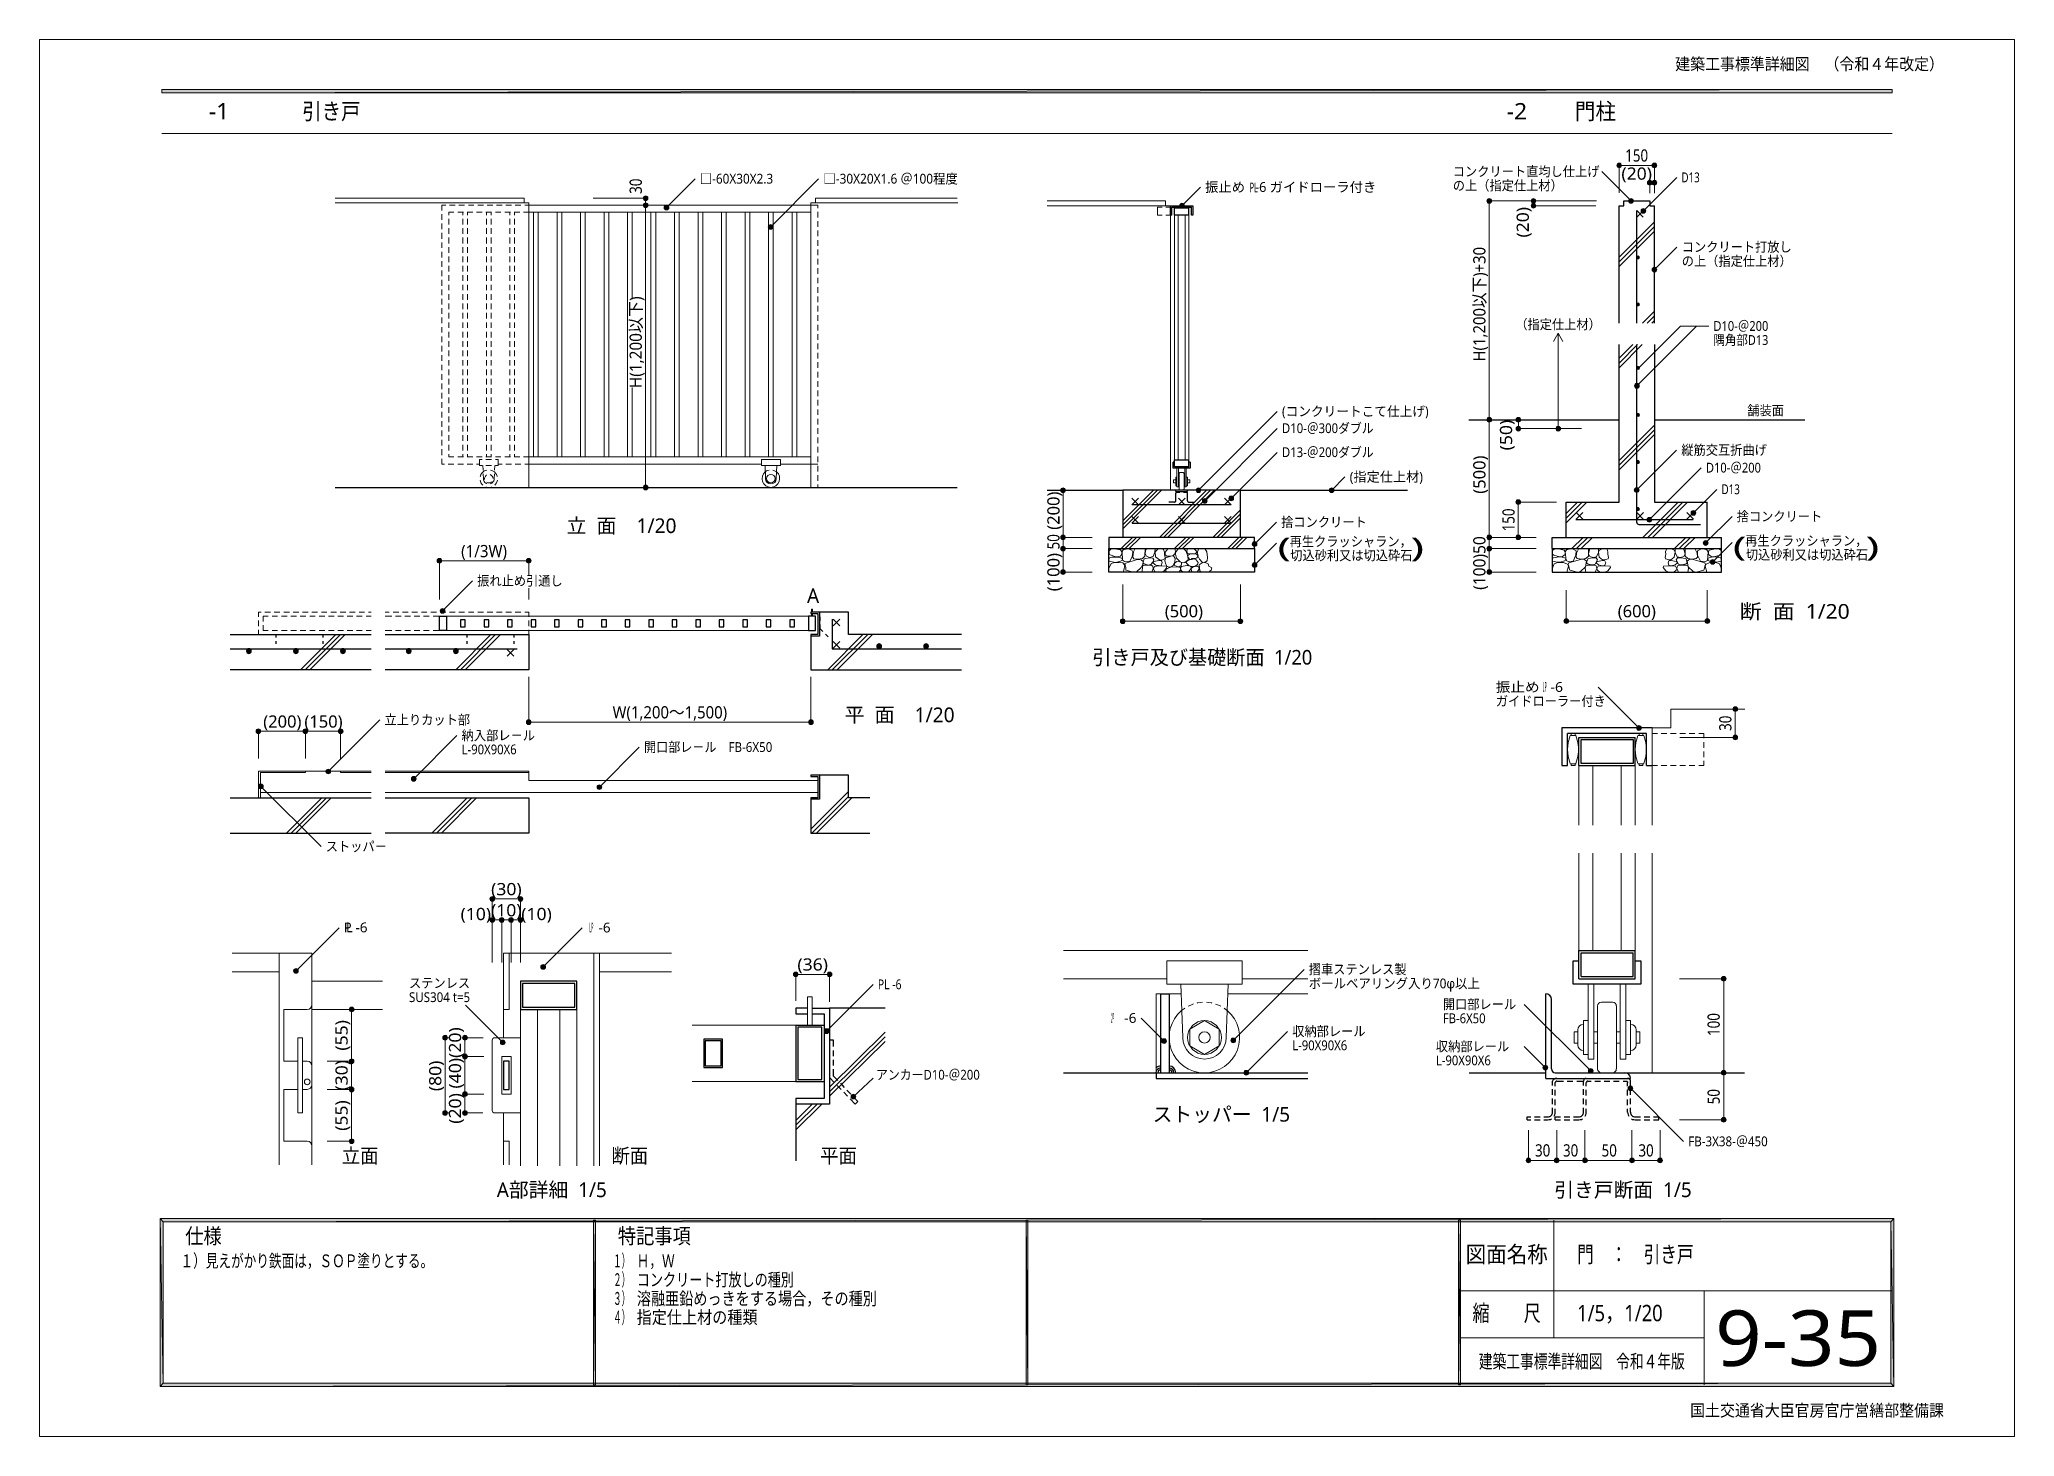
# Model space of a CAD drawing. Header units: millimetres. Extents: x 0 to 420, y 0 to 297.
import ezdxf
from ezdxf.enums import TextEntityAlignment as Align

# ---------------------------------------------------------------- set-up
doc = ezdxf.new("R2010")
doc.units = ezdxf.units.MM
doc.styles.add('kst32b', font='NotoSansJP-Variable.ttf')

msp = doc.modelspace()

# ---------------------------------------------------------------- texts
at = {"style": 'kst32b'}
for s, height, p, p2 in [('建築工事標準詳細図\u3000（令和４年改定）', 2.54, (348.01, 290.49), (405.16, 290.49)), ('-1', 3.491, (36.17, 279.97), (40.54, 279.97)), ('引き戸', 3.491, (56.05, 279.97), (68.46, 279.97)), ('-2', 3.491, (312.17, 279.97), (316.53, 279.97)), ('門柱', 3.491, (326.69, 279.97), (335.41, 279.97)), ('150', 2.599, (337.38, 271.02), (342.25, 271.02)), ('コンクリート直均し仕上げ', 2.0791, (300.71, 267.89), (331.9, 267.89)), ('(20)', 2.599, (336.57, 267.17), (343.07, 267.17)), ('30', 2.599, (128.27, 264.16), (128.27, 267.41)), ('□-60X30X2.3', 2.0791, (140.61, 266.34), (156.2, 266.34)), ('□-30X20X1.6 ＠100程度', 2.0791, (166.88, 266.34), (195.47, 266.34)), ('振止め   -6 ガイドローラ付き', 2.0791, (248.05, 264.56), (284.44, 264.56)), ('PL', 2.079, (257.49, 264.48), (259.26, 264.46)), ('の上（指定仕上材）', 2.079, (300.71, 264.9), (324.11, 264.9)), ('D13', 2.079, (349.33, 266.62), (353.23, 266.62)), ('(20)', 2.599, (316.89, 254.87), (316.89, 261.37)), ('H(1,200以下)+30', 2.5989, (307.66, 228.52), (307.66, 252.88)), ('コンクリート打放し', 2.079, (349.4, 251.84), (372.79, 251.84)), ('の上（指定仕上材）', 2.079, (349.4, 248.84), (372.79, 248.84)), ('H(1,200以下)', 2.599, (128.27, 222.86), (128.27, 242.36)), ('（指定仕上材）', 2.079, (314.01, 235.39), (332.2, 235.39)), ('D10-＠200', 2.079, (356.13, 235.03), (367.82, 235.03)), ('隅角部D13', 2.079, (356.13, 232.05), (367.82, 232.05)), ('(コンクリートこて仕上げ)', 2.0791, (264.39, 216.89), (295.58, 216.89)), ('舗装面', 2.079, (363.35, 217.09), (371.14, 217.09)), ('D10-＠300ダブル', 2.0791, (264.39, 213.3), (283.88, 213.3)), ('(50)', 2.599, (313.33, 209.63), (313.33, 216.13)), ('D13-＠200ダブル', 2.0791, (264.39, 208.2), (283.88, 208.2)), ('縦筋交互折曲げ', 2.079, (349.31, 208.68), (367.51, 208.68)), ('(500)', 2.599, (307.66, 200.41), (307.66, 208.53)), ('D10-＠200', 2.079, (354.54, 204.91), (366.24, 204.91)), ('(指定仕上材)', 2.079, (278.79, 202.97), (294.38, 202.97)), ('D13', 2.079, (357.86, 200.32), (361.76, 200.32)), ('(200)', 2.599, (217.09, 192.74), (217.09, 200.87)), ('立  面\u30001/20', 3.119, (112.25, 192.05), (135.64, 192.05)), ('捨コンクリート', 2.079, (264.22, 193.36), (282.42, 193.36)), ('150', 2.599, (313.86, 192.4), (313.86, 197.28)), ('捨コンクリート', 2.079, (361.08, 194.56), (379.27, 194.56)), ('(1/3W)', 2.599, (89.85, 186.92), (99.6, 186.92)), ('50', 2.599, (217.09, 188.57), (217.09, 191.82)), ('(          )', 4.1583, (263.42, 186.94), (294.61, 186.94)), ('再生クラッシャラン，', 2.079, (266.02, 189.23), (292.01, 189.23)), ('(100)50', 2.599, (307.66, 179.98), (307.66, 191.38)), ('(          )', 4.1583, (360.24, 187.09), (391.42, 187.09)), ('再生クラッシャラン，', 2.079, (362.9, 189.38), (388.89, 189.38)), ('(100)', 2.599, (217.09, 179.68), (217.09, 187.81)), ('切込砂利又は切込砕石', 2.079, (266.15, 186.27), (292.14, 186.27)), ('切込砂利又は切込砕石', 2.079, (363.03, 186.41), (389.02, 186.41)), ('振れ止め引通し', 2.079, (93.26, 180.87), (111.45, 180.87)), ('(500)', 2.599, (239.48, 174.14), (247.6, 174.14)), ('(600)', 2.599, (335.79, 174.14), (343.91, 174.14)), ('断  面  1/20', 3.119, (361.72, 173.84), (385.11, 173.84)), ('引き戸及び基礎断面  1/20', 3.1187, (224.05, 164.08), (270.83, 164.08)), ('振止め   -6', 2.079, (309.86, 158.28), (324.15, 158.28)), ('LP', 2.079, (319.83, 158.33), (320.68, 158.33)), ('ガイドローラー付き', 2.079, (309.86, 155.3), (333.25, 155.3)), ('(200)', 2.599, (47.77, 150.69), (55.89, 150.69)), ('(150)', 2.599, (56.52, 150.69), (64.64, 150.69)), ('立上りカット部', 2.079, (73.55, 151.32), (91.75, 151.32)), ('W(1,200～1,500)', 2.5989, (122.05, 152.65), (146.41, 152.65)), ('平  面\u30001/20', 3.119, (171.39, 151.85), (194.78, 151.85)), ('30', 2.599, (359.96, 149.99), (359.96, 153.24)), ('納入部レ－ル', 2.079, (89.96, 148), (105.55, 148)), ('L-90X90X6', 2.079, (89.96, 145.01), (101.65, 145.01)), ('開口部レ－ル\u3000FB-6X50', 2.0791, (128.74, 145.52), (156.02, 145.52)), ('ストッパ－', 2.079, (61.07, 124.4), (74.06, 124.4)), ('(30)', 2.599, (96.22, 115.06), (102.72, 115.06)), ('-6', 2.079, (67.35, 107.17), (69.95, 107.17)), ('(10)', 2.599, (89.73, 109.77), (96.22, 109.77)), ('(10)', 2.599, (96.2, 110.57), (102.7, 110.57)), ('(10)', 2.599, (102.64, 109.77), (109.13, 109.77)), ('LP', 2.079, (117.09, 107.17), (117.93, 107.15)), ('-6', 2.079, (119.04, 107.15), (121.64, 107.15)), ('(36)', 2.599, (161.35, 99.04), (167.85, 99.04)), ('ステンレス', 2.079, (78.76, 95.36), (91.76, 95.36)), ('PL -6', 2.079, (178.46, 95.08), (183.49, 95.08)), ('摺車ステンレス製', 2.079, (270.09, 98.28), (290.88, 98.28)), ('ボールベアリング入り70φ以上', 2.0791, (270.09, 95.27), (306.47, 95.27)), ('SUS304 t=5', 2.079, (78.76, 92.35), (91.76, 92.35)), ('開口部レール', 2.079, (298.6, 90.85), (314.19, 90.85)), ('(55)', 2.599, (65.72, 82.02), (65.72, 88.52)), ('LP', 2.079, (227.99, 87.95), (228.65, 87.93)), ('-6', 2.079, (230.86, 87.93), (233.46, 87.93)), ('FB-6X50', 2.079, (298.6, 87.86), (307.69, 87.86)), ('100', 2.599, (357.48, 85.13), (357.48, 90.01)), ('(20) (40)(20)', 2.5989, (89.85, 66.48), (89.85, 86.99)), ('収納部レール', 2.079, (266.57, 85.11), (282.17, 85.11)), ('L-90X90X6', 2.079, (266.57, 82.11), (278.27, 82.11)), ('収納部レール', 2.079, (297.12, 81.89), (312.71, 81.89)), ('(30)', 2.599, (65.72, 73.53), (65.72, 80.03)), ('L-90X90X6', 2.079, (297.12, 78.91), (308.81, 78.91)), ('(80)', 2.599, (85.64, 73.41), (85.64, 79.9)), ('アンカーD10-＠200', 2.0791, (178.05, 75.86), (200.14, 75.86)), ('50', 2.599, (357.48, 70.61), (357.48, 73.86)), ('(55)', 2.599, (65.72, 64.98), (65.72, 71.48)), ('ストッパー  1/5', 3.119, (236.88, 66.93), (266.11, 66.93)), ('FB-3X38-＠450', 2.0791, (350.8, 61.7), (367.69, 61.7)), ('立面', 3.119, (64.47, 58.12), (72.27, 58.12)), ('断面', 3.119, (121.81, 58.12), (129.61, 58.12)), ('平面', 3.119, (166.2, 58.12), (174, 58.12)), ('30', 2.599, (318.2, 59.52), (321.45, 59.52)), ('30', 2.599, (324.15, 59.52), (327.39, 59.52)), ('50', 2.599, (332.36, 59.52), (335.61, 59.52)), ('30', 2.599, (340.19, 59.52), (343.44, 59.52)), ('A部詳細  1/5', 3.119, (97.43, 50.88), (120.82, 50.88)), ('引き戸断面  1/5', 3.119, (322.28, 50.88), (351.52, 50.88)), ('仕様', 3.273, (31.18, 40.98), (38.94, 40.98)), ('特記事項', 3.273, (123.17, 40.98), (138.69, 40.98)), ('１）見えがかり鉄面は，ＳＯＰ塗りとする。', 2.7278, (30.18, 35.98), (83.9, 35.98)), ('１）', 2.728, (122.17, 35.98), (125.8, 35.98)), ('Ｈ，Ｗ', 2.728, (127.17, 35.98), (135.25, 35.98)), ('図面名称', 3.491, (303.45, 36.98), (320.9, 36.98)), ('門\u3000：\u3000引き戸', 3.491, (327.17, 36.98), (351.92, 36.98)), ('２）', 2.728, (122.17, 31.98), (125.8, 31.98)), ('コンクリート打放しの種別', 2.7278, (127.21, 31.96), (160.61, 31.96)), ('３）', 2.728, (122.17, 27.98), (125.8, 27.98)), ('溶融亜鉛めっきをする場合，その種別', 2.7278, (127.21, 27.96), (178.25, 27.96)), ('４）', 2.728, (122.17, 23.98), (125.8, 23.98)), ('指定仕上材の種類', 2.728, (127.17, 23.98), (152.87, 23.98)), ('縮\u3000\u3000尺', 3.491, (304.91, 24.49), (319.43, 24.49)), ('1/5，1/20', 3.491, (327.17, 24.49), (345.34, 24.49)), ('9-35', 11.831, (356.51, 14.99), (391.8, 14.99)), ('建築工事標準詳細図\u3000令和４年版', 2.919, (306.26, 14.5), (350.04, 14.5)), ('国土交通省大臣官房官庁営繕部整備課', 2.54, (351.18, 4.27), (405.16, 4.27))]:
    msp.add_text(s, height=height, dxfattribs=at).set_placement(p, p2, align=Align.FIT)
for s, height, p in [('A', 3.12, (163.39, 177.16)), ('P', 2.08, (64.92, 107.17)), ('L', 2.08, (65.38, 107.19))]:
    msp.add_text(s, height=height, dxfattribs=at).set_placement(p)

# ---------------------------------------------------------------- hatches: boundary and pattern name
h = msp.add_hatch(color=7)
h.paths.add_polyline_path([(394.17, 285.62), (394.17, 286.32), (26.18, 285.62), (394.17, 285.62)])
h.paths.add_polyline_path([(394.17, 286.32), (26.18, 285.62), (26.18, 286.32), (394.17, 286.32)])
for points in [[(335.64, 270.4), (335.6, 270.21), (336.11, 270.21), (335.64, 270.4)], [(344.06, 270.02), (344.09, 270.21), (343.6, 270.21), (344.06, 270.02)], [(342.79, 267), (342.6, 267.04), (342.6, 266.53), (342.79, 267)], [(343.79, 267), (343.6, 267.04), (343.6, 266.53), (343.79, 267)], [(129.26, 263.69), (129.07, 263.74), (129.07, 263.25), (129.26, 263.69)], [(129.26, 262.21), (129.07, 262.23), (129.07, 261.75), (129.26, 262.21)], [(133.05, 261.05), (133.16, 260.88), (133.52, 261.24), (133.05, 261.05)], [(242.68, 261.45), (242.78, 261.28), (243.12, 261.64), (242.68, 261.45)], [(308.65, 263.1), (308.46, 263.14), (308.46, 262.64), (308.65, 263.1)], [(318.05, 263.1), (317.86, 263.14), (317.86, 262.64), (318.05, 263.1)], [(318.05, 262.11), (317.86, 262.15), (317.86, 261.64), (318.05, 262.11)], [(338.81, 262.17), (338.98, 262.3), (338.62, 262.64), (338.81, 262.17)], [(341.44, 260.07), (341.59, 260.18), (341.25, 260.52), (341.44, 260.07)], [(155.22, 256.94), (155.32, 256.79), (155.68, 257.13), (155.22, 256.94)], [(343.79, 248.5), (343.6, 248.54), (343.6, 248.05), (343.79, 248.5)], [(340.04, 223.82), (339.85, 223.86), (339.85, 223.35), (340.04, 223.82)], [(308.65, 216.6), (308.46, 216.64), (308.46, 216.15), (308.65, 216.6)], [(314.85, 216.6), (314.66, 216.64), (314.66, 216.15), (314.85, 216.6)], [(314.85, 214.71), (314.66, 214.74), (314.66, 214.25), (314.85, 214.71)], [(323.32, 214.71), (323.13, 214.74), (323.13, 214.25), (323.32, 214.71)], [(128.88, 201.27), (129.07, 201.25), (129.07, 201.74), (128.88, 201.27)], [(218.04, 201.61), (217.85, 201.65), (217.85, 201.15), (218.04, 201.61)], [(246.19, 200.96), (246.3, 200.79), (246.63, 201.15), (246.19, 200.96)], [(247.5, 198.67), (247.61, 198.5), (247.97, 198.86), (247.5, 198.67)], [(253.15, 199.2), (253.26, 199.05), (253.6, 199.39), (253.15, 199.2)], [(274.51, 200.96), (274.62, 200.79), (274.96, 201.15), (274.51, 200.96)], [(314.81, 199.11), (314.62, 199.14), (314.62, 198.65), (314.81, 199.11)], [(339.34, 201), (339.45, 200.83), (339.81, 201.19), (339.34, 201)], [(342.73, 195.35), (342.54, 195.39), (342.54, 194.9), (342.73, 195.35)], [(352.09, 195.88), (352.23, 195.98), (351.87, 196.34), (352.09, 195.88)], [(218.04, 191.6), (217.85, 191.64), (217.85, 191.13), (218.04, 191.6)], [(218.04, 189.21), (217.85, 189.25), (217.85, 188.74), (218.04, 189.21)], [(258.74, 190.16), (258.55, 190.2), (258.55, 189.7), (258.74, 190.16)], [(308.65, 191.6), (308.46, 191.64), (308.46, 191.13), (308.65, 191.6)], [(308.65, 189.21), (308.46, 189.25), (308.46, 188.74), (308.65, 189.21)], [(314.81, 191.6), (314.62, 191.64), (314.62, 191.13), (314.81, 191.6)], [(354.01, 189.76), (354.12, 189.59), (354.48, 189.95), (354.01, 189.76)], [(85.43, 186.63), (85.24, 186.65), (85.24, 186.16), (85.43, 186.63)], [(104.42, 186.63), (104.22, 186.65), (104.22, 186.16), (104.42, 186.63)], [(258.74, 185.7), (258.55, 185.74), (258.55, 185.23), (258.74, 185.7)], [(355.52, 185.74), (355.62, 185.57), (355.98, 185.93), (355.52, 185.74)], [(218.04, 184.21), (217.85, 184.23), (217.85, 183.75), (218.04, 184.21)], [(308.65, 184.21), (308.46, 184.23), (308.46, 183.75), (308.65, 184.21)], [(85.43, 175.32), (85.56, 175.15), (85.89, 175.51), (85.43, 175.32)], [(230.74, 173.78), (230.55, 173.8), (230.55, 173.31), (230.74, 173.78)], [(255.74, 173.78), (255.55, 173.8), (255.55, 173.31), (255.74, 173.78)], [(325.04, 173.8), (324.84, 173.84), (324.84, 173.35), (325.04, 173.8)], [(355.03, 173.8), (354.84, 173.84), (354.84, 173.35), (355.03, 173.8)], [(45.19, 166.77), (45.23, 166.96), (44.73, 166.96), (45.19, 166.77)], [(55.18, 166.77), (55.22, 166.96), (54.74, 166.96), (55.18, 166.77)], [(65.19, 166.77), (65.24, 166.96), (64.73, 166.96), (65.19, 166.77)], [(79.18, 166.77), (79.23, 166.96), (78.72, 166.96), (79.18, 166.77)], [(89.2, 166.77), (89.22, 166.96), (88.73, 166.96), (89.2, 166.77)], [(179.2, 167.77), (179.22, 167.98), (178.73, 167.98), (179.2, 167.77)], [(189.19, 167.77), (189.23, 167.98), (188.72, 167.98), (189.19, 167.77)], [(104.42, 152.32), (104.22, 152.34), (104.22, 151.85), (104.42, 152.32)], [(164.42, 152.32), (164.23, 152.34), (164.23, 151.85), (164.42, 152.32)], [(360.98, 155.09), (360.79, 155.11), (360.79, 154.62), (360.98, 155.09)], [(46.93, 150.39), (46.74, 150.43), (46.74, 149.92), (46.93, 150.39)], [(56.92, 150.39), (56.73, 150.43), (56.73, 149.92), (56.92, 150.39)], [(64.41, 150.39), (64.22, 150.43), (64.22, 149.92), (64.41, 150.39)], [(340.47, 151.09), (340.28, 151.11), (340.28, 150.62), (340.47, 151.09)], [(360.98, 149.08), (360.79, 149.12), (360.79, 148.61), (360.98, 149.08)], [(47.07, 138.66), (46.91, 138.56), (47.27, 138.2), (47.07, 138.66)], [(61.15, 141.18), (61.26, 141.01), (61.6, 141.37), (61.15, 141.18)], [(79.29, 139.62), (79.42, 139.47), (79.76, 139.81), (79.29, 139.62)], [(118.79, 137.86), (118.89, 137.69), (119.25, 138.05), (118.79, 137.86)], [(96.67, 114.74), (96.48, 114.79), (96.48, 114.3), (96.67, 114.74)], [(102.68, 114.74), (102.47, 114.79), (102.47, 114.3), (102.68, 114.74)], [(96.67, 110.28), (96.48, 110.3), (96.48, 109.81), (96.67, 110.28)], [(98.68, 110.28), (98.49, 110.3), (98.49, 109.81), (98.68, 110.28)], [(100.67, 110.28), (100.48, 110.3), (100.48, 109.81), (100.67, 110.28)], [(102.68, 110.28), (102.47, 110.3), (102.47, 109.81), (102.68, 110.28)], [(54.27, 98.78), (54.38, 98.62), (54.74, 98.98), (54.27, 98.78)], [(106.83, 99.63), (106.93, 99.46), (107.29, 99.82), (106.83, 99.63)], [(160.53, 98.45), (160.51, 98.23), (160.99, 98.23), (160.53, 98.45)], [(168.66, 98.04), (168.7, 98.23), (168.19, 98.23), (168.66, 98.04)], [(358.52, 97.79), (358.33, 97.81), (358.33, 97.32), (358.52, 97.79)], [(66.76, 91.23), (66.57, 91.27), (66.57, 90.76), (66.76, 91.23)], [(86.64, 85.24), (86.44, 85.28), (86.44, 84.77), (86.64, 85.24)], [(90.85, 85.24), (90.66, 85.28), (90.66, 84.77), (90.85, 85.24)], [(167.09, 85.98), (167.2, 85.81), (167.56, 86.17), (167.09, 85.98)], [(239.52, 83.61), (239.67, 83.71), (239.33, 84.07), (239.52, 83.61)], [(253.56, 84.01), (253.66, 83.84), (254.02, 84.2), (253.56, 84.01)], [(66.76, 80.24), (66.57, 80.26), (66.57, 79.78), (66.76, 80.24)], [(90.85, 81.24), (90.66, 81.28), (90.66, 80.77), (90.85, 81.24)], [(98.89, 83.31), (99.06, 83.42), (98.7, 83.76), (98.89, 83.31)], [(256.98, 77.79), (256.79, 77.83), (256.79, 77.32), (256.98, 77.79)], [(320.59, 77.96), (320.76, 78.06), (320.4, 78.4), (320.59, 77.96)], [(330.24, 77.26), (330.41, 77.39), (330.05, 77.72), (330.24, 77.26)], [(358.52, 77.79), (358.33, 77.83), (358.33, 77.32), (358.52, 77.79)], [(66.76, 74.23), (66.57, 74.27), (66.57, 73.77), (66.76, 74.23)], [(90.85, 73.24), (90.66, 73.28), (90.66, 72.77), (90.85, 73.24)], [(173.06, 72.73), (172.91, 72.62), (173.25, 72.26), (173.06, 72.73)], [(338.29, 74.46), (338.14, 74.36), (338.48, 74.02), (338.29, 74.46)], [(86.64, 69.24), (86.44, 69.28), (86.44, 68.77), (86.64, 69.24)], [(90.85, 69.24), (90.66, 69.28), (90.66, 68.77), (90.85, 69.24)], [(358.52, 67.78), (358.33, 67.82), (358.33, 67.31), (358.52, 67.78)], [(66.76, 63.22), (66.57, 63.27), (66.57, 62.78), (66.76, 63.22)], [(316.99, 59.14), (316.8, 59.18), (316.8, 58.67), (316.99, 59.14)], [(323, 59.14), (322.81, 59.18), (322.81, 58.67), (323, 59.14)], [(328.99, 59.14), (328.8, 59.18), (328.8, 58.67), (328.99, 59.14)], [(339.01, 59.14), (338.81, 59.18), (338.81, 58.67), (339.01, 59.14)], [(345, 59.14), (344.81, 59.18), (344.81, 58.67), (345, 59.14)]]:
    msp.add_hatch(color=7).paths.add_polyline_path(points)
h = msp.add_hatch(color=7)
h.paths.add_polyline_path([(335.6, 270.21), (335.64, 270.02), (336.11, 270.21), (335.6, 270.21)])
h.paths.add_polyline_path([(335.64, 270.02), (336.11, 270.21), (335.75, 269.85), (335.64, 270.02)])
h.paths.add_polyline_path([(336.11, 270.21), (335.75, 269.85), (335.92, 269.75), (336.11, 270.21)])
h = msp.add_hatch(color=7)
h.paths.add_polyline_path([(336.11, 270.7), (335.92, 270.68), (336.11, 270.21), (336.11, 270.7)])
h.paths.add_polyline_path([(335.92, 270.68), (336.11, 270.21), (335.75, 270.55), (335.92, 270.68)])
h.paths.add_polyline_path([(336.11, 270.21), (335.75, 270.55), (335.64, 270.4), (336.11, 270.21)])
h = msp.add_hatch(color=7)
h.paths.add_polyline_path([(335.92, 269.75), (336.11, 269.71), (336.11, 270.21), (335.92, 269.75)])
h.paths.add_polyline_path([(336.11, 269.71), (336.11, 270.21), (336.3, 269.75), (336.11, 269.71)])
h.paths.add_polyline_path([(336.11, 270.21), (336.3, 269.75), (336.44, 269.85), (336.11, 270.21)])
h = msp.add_hatch(color=7)
h.paths.add_polyline_path([(336.55, 270.4), (336.44, 270.55), (336.11, 270.21), (336.55, 270.4)])
h.paths.add_polyline_path([(336.44, 270.55), (336.11, 270.21), (336.3, 270.68), (336.44, 270.55)])
h.paths.add_polyline_path([(336.11, 270.21), (336.3, 270.68), (336.11, 270.7), (336.11, 270.21)])
h = msp.add_hatch(color=7)
h.paths.add_polyline_path([(336.44, 269.85), (336.55, 270.02), (336.11, 270.21), (336.44, 269.85)])
h.paths.add_polyline_path([(336.55, 270.02), (336.11, 270.21), (336.59, 270.21), (336.55, 270.02)])
h.paths.add_polyline_path([(336.11, 270.21), (336.59, 270.21), (336.55, 270.4), (336.11, 270.21)])
h = msp.add_hatch(color=7)
h.paths.add_polyline_path([(343.24, 270.55), (343.13, 270.4), (343.6, 270.21), (343.24, 270.55)])
h.paths.add_polyline_path([(343.13, 270.4), (343.6, 270.21), (343.09, 270.21), (343.13, 270.4)])
h.paths.add_polyline_path([(343.6, 270.21), (343.09, 270.21), (343.13, 270.02), (343.6, 270.21)])
h = msp.add_hatch(color=7)
h.paths.add_polyline_path([(343.13, 270.02), (343.24, 269.85), (343.6, 270.21), (343.13, 270.02)])
h.paths.add_polyline_path([(343.24, 269.85), (343.6, 270.21), (343.41, 269.75), (343.24, 269.85)])
h.paths.add_polyline_path([(343.6, 270.21), (343.41, 269.75), (343.6, 269.71), (343.6, 270.21)])
h = msp.add_hatch(color=7)
h.paths.add_polyline_path([(343.79, 270.68), (343.6, 270.7), (343.6, 270.21), (343.79, 270.68)])
h.paths.add_polyline_path([(343.6, 270.7), (343.6, 270.21), (343.41, 270.68), (343.6, 270.7)])
h.paths.add_polyline_path([(343.6, 270.21), (343.41, 270.68), (343.24, 270.55), (343.6, 270.21)])
h = msp.add_hatch(color=7)
h.paths.add_polyline_path([(344.09, 270.21), (344.06, 270.4), (343.6, 270.21), (344.09, 270.21)])
h.paths.add_polyline_path([(344.06, 270.4), (343.6, 270.21), (343.94, 270.55), (344.06, 270.4)])
h.paths.add_polyline_path([(343.6, 270.21), (343.94, 270.55), (343.79, 270.68), (343.6, 270.21)])
h = msp.add_hatch(color=7)
h.paths.add_polyline_path([(343.6, 269.71), (343.79, 269.75), (343.6, 270.21), (343.6, 269.71)])
h.paths.add_polyline_path([(343.79, 269.75), (343.6, 270.21), (343.94, 269.85), (343.79, 269.75)])
h.paths.add_polyline_path([(343.6, 270.21), (343.94, 269.85), (344.06, 270.02), (343.6, 270.21)])
h = msp.add_hatch(color=7)
h.paths.add_polyline_path([(342.14, 266.72), (342.1, 266.53), (342.6, 266.53), (342.14, 266.72)])
h.paths.add_polyline_path([(342.1, 266.53), (342.6, 266.53), (342.14, 266.34), (342.1, 266.53)])
h.paths.add_polyline_path([(342.6, 266.53), (342.14, 266.34), (342.24, 266.17), (342.6, 266.53)])
h = msp.add_hatch(color=7)
h.paths.add_polyline_path([(342.6, 267.04), (342.41, 267), (342.6, 266.53), (342.6, 267.04)])
h.paths.add_polyline_path([(342.41, 267), (342.6, 266.53), (342.24, 266.89), (342.41, 267)])
h.paths.add_polyline_path([(342.6, 266.53), (342.24, 266.89), (342.14, 266.72), (342.6, 266.53)])
h = msp.add_hatch(color=7)
h.paths.add_polyline_path([(342.24, 266.17), (342.41, 266.07), (342.6, 266.53), (342.24, 266.17)])
h.paths.add_polyline_path([(342.41, 266.07), (342.6, 266.53), (342.6, 266.02), (342.41, 266.07)])
h.paths.add_polyline_path([(342.6, 266.53), (342.6, 266.02), (342.79, 266.07), (342.6, 266.53)])
h = msp.add_hatch(color=7)
h.paths.add_polyline_path([(343.09, 266.53), (343.05, 266.72), (342.6, 266.53), (343.09, 266.53)])
h.paths.add_polyline_path([(343.05, 266.72), (342.6, 266.53), (342.94, 266.89), (343.05, 266.72)])
h.paths.add_polyline_path([(342.6, 266.53), (342.94, 266.89), (342.79, 267), (342.6, 266.53)])
h = msp.add_hatch(color=7)
h.paths.add_polyline_path([(342.79, 266.07), (342.94, 266.17), (342.6, 266.53), (342.79, 266.07)])
h.paths.add_polyline_path([(342.94, 266.17), (342.6, 266.53), (343.05, 266.34), (342.94, 266.17)])
h.paths.add_polyline_path([(342.6, 266.53), (343.05, 266.34), (343.09, 266.53), (342.6, 266.53)])
h = msp.add_hatch(color=7)
h.paths.add_polyline_path([(343.13, 266.72), (343.09, 266.53), (343.6, 266.53), (343.13, 266.72)])
h.paths.add_polyline_path([(343.09, 266.53), (343.6, 266.53), (343.13, 266.34), (343.09, 266.53)])
h.paths.add_polyline_path([(343.6, 266.53), (343.13, 266.34), (343.24, 266.17), (343.6, 266.53)])
h = msp.add_hatch(color=7)
h.paths.add_polyline_path([(343.6, 267.04), (343.41, 267), (343.6, 266.53), (343.6, 267.04)])
h.paths.add_polyline_path([(343.41, 267), (343.6, 266.53), (343.24, 266.89), (343.41, 267)])
h.paths.add_polyline_path([(343.6, 266.53), (343.24, 266.89), (343.13, 266.72), (343.6, 266.53)])
h = msp.add_hatch(color=7)
h.paths.add_polyline_path([(343.24, 266.17), (343.41, 266.07), (343.6, 266.53), (343.24, 266.17)])
h.paths.add_polyline_path([(343.41, 266.07), (343.6, 266.53), (343.6, 266.02), (343.41, 266.07)])
h.paths.add_polyline_path([(343.6, 266.53), (343.6, 266.02), (343.79, 266.07), (343.6, 266.53)])
h = msp.add_hatch(color=7)
h.paths.add_polyline_path([(344.11, 266.53), (344.06, 266.72), (343.6, 266.53), (344.11, 266.53)])
h.paths.add_polyline_path([(344.06, 266.72), (343.6, 266.53), (343.96, 266.89), (344.06, 266.72)])
h.paths.add_polyline_path([(343.6, 266.53), (343.96, 266.89), (343.79, 267), (343.6, 266.53)])
h = msp.add_hatch(color=7)
h.paths.add_polyline_path([(343.79, 266.07), (343.96, 266.17), (343.6, 266.53), (343.79, 266.07)])
h.paths.add_polyline_path([(343.96, 266.17), (343.6, 266.53), (344.06, 266.34), (343.96, 266.17)])
h.paths.add_polyline_path([(343.6, 266.53), (344.06, 266.34), (344.11, 266.53), (343.6, 266.53)])
h = msp.add_hatch(color=7)
h.paths.add_polyline_path([(128.61, 263.44), (128.57, 263.25), (129.07, 263.25), (128.61, 263.44)])
h.paths.add_polyline_path([(128.57, 263.25), (129.07, 263.25), (128.61, 263.06), (128.57, 263.25)])
h.paths.add_polyline_path([(129.07, 263.25), (128.61, 263.06), (128.71, 262.89), (129.07, 263.25)])
h = msp.add_hatch(color=7)
h.paths.add_polyline_path([(128.61, 261.94), (128.57, 261.75), (129.07, 261.75), (128.61, 261.94)])
h.paths.add_polyline_path([(128.57, 261.75), (129.07, 261.75), (128.61, 261.56), (128.57, 261.75)])
h.paths.add_polyline_path([(129.07, 261.75), (128.61, 261.56), (128.71, 261.39), (129.07, 261.75)])
h = msp.add_hatch(color=7)
h.paths.add_polyline_path([(129.07, 263.74), (128.88, 263.69), (129.07, 263.25), (129.07, 263.74)])
h.paths.add_polyline_path([(128.88, 263.69), (129.07, 263.25), (128.71, 263.59), (128.88, 263.69)])
h.paths.add_polyline_path([(129.07, 263.25), (128.71, 263.59), (128.61, 263.44), (129.07, 263.25)])
h = msp.add_hatch(color=7)
h.paths.add_polyline_path([(129.07, 262.23), (128.88, 262.21), (129.07, 261.75), (129.07, 262.23)])
h.paths.add_polyline_path([(128.88, 262.21), (129.07, 261.75), (128.71, 262.09), (128.88, 262.21)])
h.paths.add_polyline_path([(129.07, 261.75), (128.71, 262.09), (128.61, 261.94), (129.07, 261.75)])
h = msp.add_hatch(color=7)
h.paths.add_polyline_path([(128.71, 262.89), (128.88, 262.78), (129.07, 263.25), (128.71, 262.89)])
h.paths.add_polyline_path([(128.88, 262.78), (129.07, 263.25), (129.07, 262.74), (128.88, 262.78)])
h.paths.add_polyline_path([(129.07, 263.25), (129.07, 262.74), (129.26, 262.78), (129.07, 263.25)])
h = msp.add_hatch(color=7)
h.paths.add_polyline_path([(128.71, 261.39), (128.88, 261.28), (129.07, 261.75), (128.71, 261.39)])
h.paths.add_polyline_path([(128.88, 261.28), (129.07, 261.75), (129.07, 261.24), (128.88, 261.28)])
h.paths.add_polyline_path([(129.07, 261.75), (129.07, 261.24), (129.26, 261.28), (129.07, 261.75)])
h = msp.add_hatch(color=7)
h.paths.add_polyline_path([(129.56, 263.25), (129.52, 263.44), (129.07, 263.25), (129.56, 263.25)])
h.paths.add_polyline_path([(129.52, 263.44), (129.07, 263.25), (129.41, 263.59), (129.52, 263.44)])
h.paths.add_polyline_path([(129.07, 263.25), (129.41, 263.59), (129.26, 263.69), (129.07, 263.25)])
h = msp.add_hatch(color=7)
h.paths.add_polyline_path([(129.26, 262.78), (129.41, 262.89), (129.07, 263.25), (129.26, 262.78)])
h.paths.add_polyline_path([(129.41, 262.89), (129.07, 263.25), (129.52, 263.06), (129.41, 262.89)])
h.paths.add_polyline_path([(129.07, 263.25), (129.52, 263.06), (129.56, 263.25), (129.07, 263.25)])
h = msp.add_hatch(color=7)
h.paths.add_polyline_path([(129.56, 261.75), (129.52, 261.94), (129.07, 261.75), (129.56, 261.75)])
h.paths.add_polyline_path([(129.52, 261.94), (129.07, 261.75), (129.41, 262.09), (129.52, 261.94)])
h.paths.add_polyline_path([(129.07, 261.75), (129.41, 262.09), (129.26, 262.21), (129.07, 261.75)])
h = msp.add_hatch(color=7)
h.paths.add_polyline_path([(129.26, 261.28), (129.41, 261.39), (129.07, 261.75), (129.26, 261.28)])
h.paths.add_polyline_path([(129.41, 261.39), (129.07, 261.75), (129.52, 261.56), (129.41, 261.39)])
h.paths.add_polyline_path([(129.07, 261.75), (129.52, 261.56), (129.56, 261.75), (129.07, 261.75)])
h = msp.add_hatch(color=7)
h.paths.add_polyline_path([(133.16, 261.58), (133.05, 261.43), (133.52, 261.24), (133.16, 261.58)])
h.paths.add_polyline_path([(133.05, 261.43), (133.52, 261.24), (133.01, 261.24), (133.05, 261.43)])
h.paths.add_polyline_path([(133.52, 261.24), (133.01, 261.24), (133.05, 261.05), (133.52, 261.24)])
h = msp.add_hatch(color=7)
h.paths.add_polyline_path([(133.71, 261.68), (133.52, 261.73), (133.52, 261.24), (133.71, 261.68)])
h.paths.add_polyline_path([(133.52, 261.73), (133.52, 261.24), (133.33, 261.68), (133.52, 261.73)])
h.paths.add_polyline_path([(133.52, 261.24), (133.33, 261.68), (133.16, 261.58), (133.52, 261.24)])
h = msp.add_hatch(color=7)
h.paths.add_polyline_path([(133.16, 260.88), (133.33, 260.77), (133.52, 261.24), (133.16, 260.88)])
h.paths.add_polyline_path([(133.33, 260.77), (133.52, 261.24), (133.52, 260.73), (133.33, 260.77)])
h.paths.add_polyline_path([(133.52, 261.24), (133.52, 260.73), (133.71, 260.77), (133.52, 261.24)])
h = msp.add_hatch(color=7)
h.paths.add_polyline_path([(134.03, 261.24), (133.98, 261.43), (133.52, 261.24), (134.03, 261.24)])
h.paths.add_polyline_path([(133.98, 261.43), (133.52, 261.24), (133.88, 261.58), (133.98, 261.43)])
h.paths.add_polyline_path([(133.52, 261.24), (133.88, 261.58), (133.71, 261.68), (133.52, 261.24)])
h = msp.add_hatch(color=7)
h.paths.add_polyline_path([(133.71, 260.77), (133.88, 260.88), (133.52, 261.24), (133.71, 260.77)])
h.paths.add_polyline_path([(133.88, 260.88), (133.52, 261.24), (133.98, 261.05), (133.88, 260.88)])
h.paths.add_polyline_path([(133.52, 261.24), (133.98, 261.05), (134.03, 261.24), (133.52, 261.24)])
h = msp.add_hatch(color=7)
h.paths.add_polyline_path([(242.78, 262), (242.68, 261.83), (243.12, 261.64), (242.78, 262)])
h.paths.add_polyline_path([(242.68, 261.83), (243.12, 261.64), (242.63, 261.64), (242.68, 261.83)])
h.paths.add_polyline_path([(243.12, 261.64), (242.63, 261.64), (242.68, 261.45), (243.12, 261.64)])
h = msp.add_hatch(color=7)
h.paths.add_polyline_path([(243.33, 262.11), (243.12, 262.15), (243.12, 261.64), (243.33, 262.11)])
h.paths.add_polyline_path([(243.12, 262.15), (243.12, 261.64), (242.93, 262.11), (243.12, 262.15)])
h.paths.add_polyline_path([(243.12, 261.64), (242.93, 262.11), (242.78, 262), (243.12, 261.64)])
h = msp.add_hatch(color=7)
h.paths.add_polyline_path([(242.78, 261.28), (242.93, 261.18), (243.12, 261.64), (242.78, 261.28)])
h.paths.add_polyline_path([(242.93, 261.18), (243.12, 261.64), (243.12, 261.13), (242.93, 261.18)])
h.paths.add_polyline_path([(243.12, 261.64), (243.12, 261.13), (243.33, 261.18), (243.12, 261.64)])
h = msp.add_hatch(color=7)
h.paths.add_polyline_path([(243.63, 261.64), (243.59, 261.83), (243.12, 261.64), (243.63, 261.64)])
h.paths.add_polyline_path([(243.59, 261.83), (243.12, 261.64), (243.48, 262), (243.59, 261.83)])
h.paths.add_polyline_path([(243.12, 261.64), (243.48, 262), (243.33, 262.11), (243.12, 261.64)])
h = msp.add_hatch(color=7)
h.paths.add_polyline_path([(243.33, 261.18), (243.48, 261.28), (243.12, 261.64), (243.33, 261.18)])
h.paths.add_polyline_path([(243.48, 261.28), (243.12, 261.64), (243.59, 261.45), (243.48, 261.28)])
h.paths.add_polyline_path([(243.12, 261.64), (243.59, 261.45), (243.63, 261.64), (243.12, 261.64)])
h = msp.add_hatch(color=7)
h.paths.add_polyline_path([(308, 262.83), (307.95, 262.64), (308.46, 262.64), (308, 262.83)])
h.paths.add_polyline_path([(307.95, 262.64), (308.46, 262.64), (308, 262.45), (307.95, 262.64)])
h.paths.add_polyline_path([(308.46, 262.64), (308, 262.45), (308.1, 262.3), (308.46, 262.64)])
h = msp.add_hatch(color=7)
h.paths.add_polyline_path([(308.46, 263.14), (308.27, 263.1), (308.46, 262.64), (308.46, 263.14)])
h.paths.add_polyline_path([(308.27, 263.1), (308.46, 262.64), (308.1, 263), (308.27, 263.1)])
h.paths.add_polyline_path([(308.46, 262.64), (308.1, 263), (308, 262.83), (308.46, 262.64)])
h = msp.add_hatch(color=7)
h.paths.add_polyline_path([(308.1, 262.3), (308.27, 262.17), (308.46, 262.64), (308.1, 262.3)])
h.paths.add_polyline_path([(308.27, 262.17), (308.46, 262.64), (308.46, 262.15), (308.27, 262.17)])
h.paths.add_polyline_path([(308.46, 262.64), (308.46, 262.15), (308.65, 262.17), (308.46, 262.64)])
h = msp.add_hatch(color=7)
h.paths.add_polyline_path([(308.97, 262.64), (308.93, 262.83), (308.46, 262.64), (308.97, 262.64)])
h.paths.add_polyline_path([(308.93, 262.83), (308.46, 262.64), (308.82, 263), (308.93, 262.83)])
h.paths.add_polyline_path([(308.46, 262.64), (308.82, 263), (308.65, 263.1), (308.46, 262.64)])
h = msp.add_hatch(color=7)
h.paths.add_polyline_path([(308.65, 262.17), (308.82, 262.3), (308.46, 262.64), (308.65, 262.17)])
h.paths.add_polyline_path([(308.82, 262.3), (308.46, 262.64), (308.93, 262.45), (308.82, 262.3)])
h.paths.add_polyline_path([(308.46, 262.64), (308.93, 262.45), (308.97, 262.64), (308.46, 262.64)])
h = msp.add_hatch(color=7)
h.paths.add_polyline_path([(317.42, 262.83), (317.37, 262.64), (317.86, 262.64), (317.42, 262.83)])
h.paths.add_polyline_path([(317.37, 262.64), (317.86, 262.64), (317.42, 262.45), (317.37, 262.64)])
h.paths.add_polyline_path([(317.86, 262.64), (317.42, 262.45), (317.52, 262.3), (317.86, 262.64)])
h = msp.add_hatch(color=7)
h.paths.add_polyline_path([(317.42, 261.83), (317.37, 261.64), (317.86, 261.64), (317.42, 261.83)])
h.paths.add_polyline_path([(317.37, 261.64), (317.86, 261.64), (317.42, 261.45), (317.37, 261.64)])
h.paths.add_polyline_path([(317.86, 261.64), (317.42, 261.45), (317.52, 261.28), (317.86, 261.64)])
h = msp.add_hatch(color=7)
h.paths.add_polyline_path([(317.86, 263.14), (317.67, 263.1), (317.86, 262.64), (317.86, 263.14)])
h.paths.add_polyline_path([(317.67, 263.1), (317.86, 262.64), (317.52, 263), (317.67, 263.1)])
h.paths.add_polyline_path([(317.86, 262.64), (317.52, 263), (317.42, 262.83), (317.86, 262.64)])
h = msp.add_hatch(color=7)
h.paths.add_polyline_path([(317.86, 262.15), (317.67, 262.11), (317.86, 261.64), (317.86, 262.15)])
h.paths.add_polyline_path([(317.67, 262.11), (317.86, 261.64), (317.52, 262), (317.67, 262.11)])
h.paths.add_polyline_path([(317.86, 261.64), (317.52, 262), (317.42, 261.83), (317.86, 261.64)])
h = msp.add_hatch(color=7)
h.paths.add_polyline_path([(317.52, 262.3), (317.67, 262.17), (317.86, 262.64), (317.52, 262.3)])
h.paths.add_polyline_path([(317.67, 262.17), (317.86, 262.64), (317.86, 262.15), (317.67, 262.17)])
h.paths.add_polyline_path([(317.86, 262.64), (317.86, 262.15), (318.05, 262.17), (317.86, 262.64)])
h = msp.add_hatch(color=7)
h.paths.add_polyline_path([(317.52, 261.28), (317.67, 261.18), (317.86, 261.64), (317.52, 261.28)])
h.paths.add_polyline_path([(317.67, 261.18), (317.86, 261.64), (317.86, 261.13), (317.67, 261.18)])
h.paths.add_polyline_path([(317.86, 261.64), (317.86, 261.13), (318.05, 261.18), (317.86, 261.64)])
h = msp.add_hatch(color=7)
h.paths.add_polyline_path([(318.37, 262.64), (318.33, 262.83), (317.86, 262.64), (318.37, 262.64)])
h.paths.add_polyline_path([(318.33, 262.83), (317.86, 262.64), (318.22, 263), (318.33, 262.83)])
h.paths.add_polyline_path([(317.86, 262.64), (318.22, 263), (318.05, 263.1), (317.86, 262.64)])
h = msp.add_hatch(color=7)
h.paths.add_polyline_path([(318.05, 262.17), (318.22, 262.3), (317.86, 262.64), (318.05, 262.17)])
h.paths.add_polyline_path([(318.22, 262.3), (317.86, 262.64), (318.33, 262.45), (318.22, 262.3)])
h.paths.add_polyline_path([(317.86, 262.64), (318.33, 262.45), (318.37, 262.64), (317.86, 262.64)])
h = msp.add_hatch(color=7)
h.paths.add_polyline_path([(318.37, 261.64), (318.33, 261.83), (317.86, 261.64), (318.37, 261.64)])
h.paths.add_polyline_path([(318.33, 261.83), (317.86, 261.64), (318.22, 262), (318.33, 261.83)])
h.paths.add_polyline_path([(317.86, 261.64), (318.22, 262), (318.05, 262.11), (317.86, 261.64)])
h = msp.add_hatch(color=7)
h.paths.add_polyline_path([(318.05, 261.18), (318.22, 261.28), (317.86, 261.64), (318.05, 261.18)])
h.paths.add_polyline_path([(318.22, 261.28), (317.86, 261.64), (318.33, 261.45), (318.22, 261.28)])
h.paths.add_polyline_path([(317.86, 261.64), (318.33, 261.45), (318.37, 261.64), (317.86, 261.64)])
h = msp.add_hatch(color=7)
h.paths.add_polyline_path([(338.16, 262.83), (338.12, 262.64), (338.62, 262.64), (338.16, 262.83)])
h.paths.add_polyline_path([(338.12, 262.64), (338.62, 262.64), (338.16, 262.45), (338.12, 262.64)])
h.paths.add_polyline_path([(338.62, 262.64), (338.16, 262.45), (338.26, 262.3), (338.62, 262.64)])
h = msp.add_hatch(color=7)
h.paths.add_polyline_path([(338.62, 263.14), (338.43, 263.1), (338.62, 262.64), (338.62, 263.14)])
h.paths.add_polyline_path([(338.43, 263.1), (338.62, 262.64), (338.26, 263), (338.43, 263.1)])
h.paths.add_polyline_path([(338.62, 262.64), (338.26, 263), (338.16, 262.83), (338.62, 262.64)])
h = msp.add_hatch(color=7)
h.paths.add_polyline_path([(338.26, 262.3), (338.43, 262.17), (338.62, 262.64), (338.26, 262.3)])
h.paths.add_polyline_path([(338.43, 262.17), (338.62, 262.64), (338.62, 262.15), (338.43, 262.17)])
h.paths.add_polyline_path([(338.62, 262.64), (338.62, 262.15), (338.81, 262.17), (338.62, 262.64)])
h = msp.add_hatch(color=7)
h.paths.add_polyline_path([(339.09, 262.83), (338.98, 263), (338.62, 262.64), (339.09, 262.83)])
h.paths.add_polyline_path([(338.98, 263), (338.62, 262.64), (338.81, 263.1), (338.98, 263)])
h.paths.add_polyline_path([(338.62, 262.64), (338.81, 263.1), (338.62, 263.14), (338.62, 262.64)])
h = msp.add_hatch(color=7)
h.paths.add_polyline_path([(338.98, 262.3), (339.09, 262.45), (338.62, 262.64), (338.98, 262.3)])
h.paths.add_polyline_path([(339.09, 262.45), (338.62, 262.64), (339.13, 262.64), (339.09, 262.45)])
h.paths.add_polyline_path([(338.62, 262.64), (339.13, 262.64), (339.09, 262.83), (338.62, 262.64)])
h = msp.add_hatch(color=7)
h.paths.add_polyline_path([(340.78, 260.73), (340.74, 260.52), (341.25, 260.52), (340.78, 260.73)])
h.paths.add_polyline_path([(340.74, 260.52), (341.25, 260.52), (340.78, 260.33), (340.74, 260.52)])
h.paths.add_polyline_path([(341.25, 260.52), (340.78, 260.33), (340.89, 260.18), (341.25, 260.52)])
h = msp.add_hatch(color=7)
h.paths.add_polyline_path([(341.25, 261.03), (341.06, 260.98), (341.25, 260.52), (341.25, 261.03)])
h.paths.add_polyline_path([(341.06, 260.98), (341.25, 260.52), (340.89, 260.88), (341.06, 260.98)])
h.paths.add_polyline_path([(341.25, 260.52), (340.89, 260.88), (340.78, 260.73), (341.25, 260.52)])
h = msp.add_hatch(color=7)
h.paths.add_polyline_path([(340.89, 260.18), (341.06, 260.07), (341.25, 260.52), (340.89, 260.18)])
h.paths.add_polyline_path([(341.06, 260.07), (341.25, 260.52), (341.25, 260.03), (341.06, 260.07)])
h.paths.add_polyline_path([(341.25, 260.52), (341.25, 260.03), (341.44, 260.07), (341.25, 260.52)])
h = msp.add_hatch(color=7)
h.paths.add_polyline_path([(341.71, 260.73), (341.59, 260.88), (341.25, 260.52), (341.71, 260.73)])
h.paths.add_polyline_path([(341.59, 260.88), (341.25, 260.52), (341.44, 260.98), (341.59, 260.88)])
h.paths.add_polyline_path([(341.25, 260.52), (341.44, 260.98), (341.25, 261.03), (341.25, 260.52)])
h = msp.add_hatch(color=7)
h.paths.add_polyline_path([(341.59, 260.18), (341.71, 260.33), (341.25, 260.52), (341.59, 260.18)])
h.paths.add_polyline_path([(341.71, 260.33), (341.25, 260.52), (341.74, 260.52), (341.71, 260.33)])
h.paths.add_polyline_path([(341.25, 260.52), (341.74, 260.52), (341.71, 260.73), (341.25, 260.52)])
h = msp.add_hatch(color=7)
h.paths.add_polyline_path([(155.32, 257.49), (155.22, 257.32), (155.68, 257.13), (155.32, 257.49)])
h.paths.add_polyline_path([(155.22, 257.32), (155.68, 257.13), (155.17, 257.13), (155.22, 257.32)])
h.paths.add_polyline_path([(155.68, 257.13), (155.17, 257.13), (155.22, 256.94), (155.68, 257.13)])
h = msp.add_hatch(color=7)
h.paths.add_polyline_path([(155.87, 257.6), (155.68, 257.64), (155.68, 257.13), (155.87, 257.6)])
h.paths.add_polyline_path([(155.68, 257.64), (155.68, 257.13), (155.49, 257.6), (155.68, 257.64)])
h.paths.add_polyline_path([(155.68, 257.13), (155.49, 257.6), (155.32, 257.49), (155.68, 257.13)])
h = msp.add_hatch(color=7)
h.paths.add_polyline_path([(155.32, 256.79), (155.49, 256.67), (155.68, 257.13), (155.32, 256.79)])
h.paths.add_polyline_path([(155.49, 256.67), (155.68, 257.13), (155.68, 256.65), (155.49, 256.67)])
h.paths.add_polyline_path([(155.68, 257.13), (155.68, 256.65), (155.87, 256.67), (155.68, 257.13)])
h = msp.add_hatch(color=7)
h.paths.add_polyline_path([(156.19, 257.13), (156.15, 257.32), (155.68, 257.13), (156.19, 257.13)])
h.paths.add_polyline_path([(156.15, 257.32), (155.68, 257.13), (156.04, 257.49), (156.15, 257.32)])
h.paths.add_polyline_path([(155.68, 257.13), (156.04, 257.49), (155.87, 257.6), (155.68, 257.13)])
h = msp.add_hatch(color=7)
h.paths.add_polyline_path([(155.87, 256.67), (156.04, 256.79), (155.68, 257.13), (155.87, 256.67)])
h.paths.add_polyline_path([(156.04, 256.79), (155.68, 257.13), (156.15, 256.94), (156.04, 256.79)])
h.paths.add_polyline_path([(155.68, 257.13), (156.15, 256.94), (156.19, 257.13), (155.68, 257.13)])
h = msp.add_hatch(color=7)
h.paths.add_polyline_path([(340.11, 250.95), (339.94, 250.91), (340.11, 250.63), (340.11, 250.95)])
h.paths.add_polyline_path([(339.94, 250.91), (340.11, 250.63), (339.83, 250.78), (339.94, 250.91)])
h.paths.add_polyline_path([(340.11, 250.63), (339.83, 250.78), (339.79, 250.63), (340.11, 250.63)])
h = msp.add_hatch(color=7)
h.paths.add_polyline_path([(339.79, 250.63), (339.83, 250.49), (340.11, 250.63), (339.79, 250.63)])
h.paths.add_polyline_path([(339.83, 250.49), (340.11, 250.63), (339.94, 250.38), (339.83, 250.49)])
h.paths.add_polyline_path([(340.11, 250.63), (339.94, 250.38), (340.11, 250.34), (340.11, 250.63)])
h = msp.add_hatch(color=7)
h.paths.add_polyline_path([(340.4, 250.63), (340.36, 250.78), (340.11, 250.63), (340.4, 250.63)])
h.paths.add_polyline_path([(340.36, 250.78), (340.11, 250.63), (340.25, 250.91), (340.36, 250.78)])
h.paths.add_polyline_path([(340.11, 250.63), (340.25, 250.91), (340.11, 250.95), (340.11, 250.63)])
h = msp.add_hatch(color=7)
h.paths.add_polyline_path([(340.11, 250.34), (340.25, 250.38), (340.11, 250.63), (340.11, 250.34)])
h.paths.add_polyline_path([(340.25, 250.38), (340.11, 250.63), (340.36, 250.49), (340.25, 250.38)])
h.paths.add_polyline_path([(340.11, 250.63), (340.36, 250.49), (340.4, 250.63), (340.11, 250.63)])
h = msp.add_hatch(color=7)
h.paths.add_polyline_path([(343.13, 248.24), (343.09, 248.05), (343.6, 248.05), (343.13, 248.24)])
h.paths.add_polyline_path([(343.09, 248.05), (343.6, 248.05), (343.13, 247.86), (343.09, 248.05)])
h.paths.add_polyline_path([(343.6, 248.05), (343.13, 247.86), (343.24, 247.69), (343.6, 248.05)])
h = msp.add_hatch(color=7)
h.paths.add_polyline_path([(343.6, 248.54), (343.41, 248.5), (343.6, 248.05), (343.6, 248.54)])
h.paths.add_polyline_path([(343.41, 248.5), (343.6, 248.05), (343.24, 248.39), (343.41, 248.5)])
h.paths.add_polyline_path([(343.6, 248.05), (343.24, 248.39), (343.13, 248.24), (343.6, 248.05)])
h = msp.add_hatch(color=7)
h.paths.add_polyline_path([(343.24, 247.69), (343.41, 247.59), (343.6, 248.05), (343.24, 247.69)])
h.paths.add_polyline_path([(343.41, 247.59), (343.6, 248.05), (343.6, 247.54), (343.41, 247.59)])
h.paths.add_polyline_path([(343.6, 248.05), (343.6, 247.54), (343.79, 247.59), (343.6, 248.05)])
h = msp.add_hatch(color=7)
h.paths.add_polyline_path([(344.11, 248.05), (344.06, 248.24), (343.6, 248.05), (344.11, 248.05)])
h.paths.add_polyline_path([(344.06, 248.24), (343.6, 248.05), (343.96, 248.39), (344.06, 248.24)])
h.paths.add_polyline_path([(343.6, 248.05), (343.96, 248.39), (343.79, 248.5), (343.6, 248.05)])
h = msp.add_hatch(color=7)
h.paths.add_polyline_path([(343.79, 247.59), (343.96, 247.69), (343.6, 248.05), (343.79, 247.59)])
h.paths.add_polyline_path([(343.96, 247.69), (343.6, 248.05), (344.06, 247.86), (343.96, 247.69)])
h.paths.add_polyline_path([(343.6, 248.05), (344.06, 247.86), (344.11, 248.05), (343.6, 248.05)])
h = msp.add_hatch(color=7)
h.paths.add_polyline_path([(340.11, 240.94), (339.94, 240.9), (340.11, 240.64), (340.11, 240.94)])
h.paths.add_polyline_path([(339.94, 240.9), (340.11, 240.64), (339.83, 240.79), (339.94, 240.9)])
h.paths.add_polyline_path([(340.11, 240.64), (339.83, 240.79), (339.79, 240.64), (340.11, 240.64)])
h = msp.add_hatch(color=7)
h.paths.add_polyline_path([(339.79, 240.64), (339.83, 240.5), (340.11, 240.64), (339.79, 240.64)])
h.paths.add_polyline_path([(339.83, 240.5), (340.11, 240.64), (339.94, 240.39), (339.83, 240.5)])
h.paths.add_polyline_path([(340.11, 240.64), (339.94, 240.39), (340.11, 240.35), (340.11, 240.64)])
h = msp.add_hatch(color=7)
h.paths.add_polyline_path([(340.4, 240.64), (340.36, 240.79), (340.11, 240.64), (340.4, 240.64)])
h.paths.add_polyline_path([(340.36, 240.79), (340.11, 240.64), (340.25, 240.9), (340.36, 240.79)])
h.paths.add_polyline_path([(340.11, 240.64), (340.25, 240.9), (340.11, 240.94), (340.11, 240.64)])
h = msp.add_hatch(color=7)
h.paths.add_polyline_path([(340.11, 240.35), (340.25, 240.39), (340.11, 240.64), (340.11, 240.35)])
h.paths.add_polyline_path([(340.25, 240.39), (340.11, 240.64), (340.36, 240.5), (340.25, 240.39)])
h.paths.add_polyline_path([(340.11, 240.64), (340.36, 240.5), (340.4, 240.64), (340.11, 240.64)])
h = msp.add_hatch(color=7)
h.paths.add_polyline_path([(340.11, 227.44), (339.94, 227.39), (340.11, 227.14), (340.11, 227.44)])
h.paths.add_polyline_path([(339.94, 227.39), (340.11, 227.14), (339.83, 227.29), (339.94, 227.39)])
h.paths.add_polyline_path([(340.11, 227.14), (339.83, 227.29), (339.79, 227.14), (340.11, 227.14)])
h = msp.add_hatch(color=7)
h.paths.add_polyline_path([(339.79, 227.14), (339.83, 226.99), (340.11, 227.14), (339.79, 227.14)])
h.paths.add_polyline_path([(339.83, 226.99), (340.11, 227.14), (339.94, 226.89), (339.83, 226.99)])
h.paths.add_polyline_path([(340.11, 227.14), (339.94, 226.89), (340.11, 226.84), (340.11, 227.14)])
h = msp.add_hatch(color=7)
h.paths.add_polyline_path([(340.4, 227.14), (340.36, 227.29), (340.11, 227.14), (340.4, 227.14)])
h.paths.add_polyline_path([(340.36, 227.29), (340.11, 227.14), (340.25, 227.39), (340.36, 227.29)])
h.paths.add_polyline_path([(340.11, 227.14), (340.25, 227.39), (340.11, 227.44), (340.11, 227.14)])
h = msp.add_hatch(color=7)
h.paths.add_polyline_path([(340.11, 226.84), (340.25, 226.89), (340.11, 227.14), (340.11, 226.84)])
h.paths.add_polyline_path([(340.25, 226.89), (340.11, 227.14), (340.36, 226.99), (340.25, 226.89)])
h.paths.add_polyline_path([(340.11, 227.14), (340.36, 226.99), (340.4, 227.14), (340.11, 227.14)])
h = msp.add_hatch(color=7)
h.paths.add_polyline_path([(339.39, 223.54), (339.34, 223.35), (339.85, 223.35), (339.39, 223.54)])
h.paths.add_polyline_path([(339.34, 223.35), (339.85, 223.35), (339.39, 223.16), (339.34, 223.35)])
h.paths.add_polyline_path([(339.85, 223.35), (339.39, 223.16), (339.49, 222.99), (339.85, 223.35)])
h = msp.add_hatch(color=7)
h.paths.add_polyline_path([(339.85, 223.86), (339.66, 223.82), (339.85, 223.35), (339.85, 223.86)])
h.paths.add_polyline_path([(339.66, 223.82), (339.85, 223.35), (339.49, 223.71), (339.66, 223.82)])
h.paths.add_polyline_path([(339.85, 223.35), (339.49, 223.71), (339.39, 223.54), (339.85, 223.35)])
h = msp.add_hatch(color=7)
h.paths.add_polyline_path([(339.49, 222.99), (339.66, 222.88), (339.85, 223.35), (339.49, 222.99)])
h.paths.add_polyline_path([(339.66, 222.88), (339.85, 223.35), (339.85, 222.86), (339.66, 222.88)])
h.paths.add_polyline_path([(339.85, 223.35), (339.85, 222.86), (340.04, 222.88), (339.85, 223.35)])
h = msp.add_hatch(color=7)
h.paths.add_polyline_path([(340.34, 223.35), (340.32, 223.54), (339.85, 223.35), (340.34, 223.35)])
h.paths.add_polyline_path([(340.32, 223.54), (339.85, 223.35), (340.19, 223.71), (340.32, 223.54)])
h.paths.add_polyline_path([(339.85, 223.35), (340.19, 223.71), (340.04, 223.82), (339.85, 223.35)])
h = msp.add_hatch(color=7)
h.paths.add_polyline_path([(340.04, 222.88), (340.19, 222.99), (339.85, 223.35), (340.04, 222.88)])
h.paths.add_polyline_path([(340.19, 222.99), (339.85, 223.35), (340.32, 223.16), (340.19, 222.99)])
h.paths.add_polyline_path([(339.85, 223.35), (340.32, 223.16), (340.34, 223.35), (339.85, 223.35)])
h = msp.add_hatch(color=7)
h.paths.add_polyline_path([(308, 216.34), (307.95, 216.15), (308.46, 216.15), (308, 216.34)])
h.paths.add_polyline_path([(307.95, 216.15), (308.46, 216.15), (308, 215.94), (307.95, 216.15)])
h.paths.add_polyline_path([(308.46, 216.15), (308, 215.94), (308.1, 215.79), (308.46, 216.15)])
h = msp.add_hatch(color=7)
h.paths.add_polyline_path([(308.46, 216.64), (308.27, 216.6), (308.46, 216.15), (308.46, 216.64)])
h.paths.add_polyline_path([(308.27, 216.6), (308.46, 216.15), (308.1, 216.49), (308.27, 216.6)])
h.paths.add_polyline_path([(308.46, 216.15), (308.1, 216.49), (308, 216.34), (308.46, 216.15)])
h = msp.add_hatch(color=7)
h.paths.add_polyline_path([(308.1, 215.79), (308.27, 215.69), (308.46, 216.15), (308.1, 215.79)])
h.paths.add_polyline_path([(308.27, 215.69), (308.46, 216.15), (308.46, 215.65), (308.27, 215.69)])
h.paths.add_polyline_path([(308.46, 216.15), (308.46, 215.65), (308.65, 215.69), (308.46, 216.15)])
h = msp.add_hatch(color=7)
h.paths.add_polyline_path([(308.97, 216.15), (308.93, 216.34), (308.46, 216.15), (308.97, 216.15)])
h.paths.add_polyline_path([(308.93, 216.34), (308.46, 216.15), (308.82, 216.49), (308.93, 216.34)])
h.paths.add_polyline_path([(308.46, 216.15), (308.82, 216.49), (308.65, 216.6), (308.46, 216.15)])
h = msp.add_hatch(color=7)
h.paths.add_polyline_path([(308.65, 215.69), (308.82, 215.79), (308.46, 216.15), (308.65, 215.69)])
h.paths.add_polyline_path([(308.82, 215.79), (308.46, 216.15), (308.93, 215.94), (308.82, 215.79)])
h.paths.add_polyline_path([(308.46, 216.15), (308.93, 215.94), (308.97, 216.15), (308.46, 216.15)])
h = msp.add_hatch(color=7)
h.paths.add_polyline_path([(314.2, 216.34), (314.16, 216.15), (314.66, 216.15), (314.2, 216.34)])
h.paths.add_polyline_path([(314.16, 216.15), (314.66, 216.15), (314.2, 215.94), (314.16, 216.15)])
h.paths.add_polyline_path([(314.66, 216.15), (314.2, 215.94), (314.3, 215.79), (314.66, 216.15)])
h = msp.add_hatch(color=7)
h.paths.add_polyline_path([(314.2, 214.44), (314.16, 214.25), (314.66, 214.25), (314.2, 214.44)])
h.paths.add_polyline_path([(314.16, 214.25), (314.66, 214.25), (314.2, 214.06), (314.16, 214.25)])
h.paths.add_polyline_path([(314.66, 214.25), (314.2, 214.06), (314.3, 213.89), (314.66, 214.25)])
h = msp.add_hatch(color=7)
h.paths.add_polyline_path([(314.66, 216.64), (314.47, 216.6), (314.66, 216.15), (314.66, 216.64)])
h.paths.add_polyline_path([(314.47, 216.6), (314.66, 216.15), (314.3, 216.49), (314.47, 216.6)])
h.paths.add_polyline_path([(314.66, 216.15), (314.3, 216.49), (314.2, 216.34), (314.66, 216.15)])
h = msp.add_hatch(color=7)
h.paths.add_polyline_path([(314.66, 214.74), (314.47, 214.71), (314.66, 214.25), (314.66, 214.74)])
h.paths.add_polyline_path([(314.47, 214.71), (314.66, 214.25), (314.3, 214.59), (314.47, 214.71)])
h.paths.add_polyline_path([(314.66, 214.25), (314.3, 214.59), (314.2, 214.44), (314.66, 214.25)])
h = msp.add_hatch(color=7)
h.paths.add_polyline_path([(314.3, 215.79), (314.47, 215.69), (314.66, 216.15), (314.3, 215.79)])
h.paths.add_polyline_path([(314.47, 215.69), (314.66, 216.15), (314.66, 215.65), (314.47, 215.69)])
h.paths.add_polyline_path([(314.66, 216.15), (314.66, 215.65), (314.85, 215.69), (314.66, 216.15)])
h = msp.add_hatch(color=7)
h.paths.add_polyline_path([(314.3, 213.89), (314.47, 213.78), (314.66, 214.25), (314.3, 213.89)])
h.paths.add_polyline_path([(314.47, 213.78), (314.66, 214.25), (314.66, 213.74), (314.47, 213.78)])
h.paths.add_polyline_path([(314.66, 214.25), (314.66, 213.74), (314.85, 213.78), (314.66, 214.25)])
h = msp.add_hatch(color=7)
h.paths.add_polyline_path([(315.17, 216.15), (315.13, 216.34), (314.66, 216.15), (315.17, 216.15)])
h.paths.add_polyline_path([(315.13, 216.34), (314.66, 216.15), (315.02, 216.49), (315.13, 216.34)])
h.paths.add_polyline_path([(314.66, 216.15), (315.02, 216.49), (314.85, 216.6), (314.66, 216.15)])
h = msp.add_hatch(color=7)
h.paths.add_polyline_path([(314.85, 215.69), (315.02, 215.79), (314.66, 216.15), (314.85, 215.69)])
h.paths.add_polyline_path([(315.02, 215.79), (314.66, 216.15), (315.13, 215.94), (315.02, 215.79)])
h.paths.add_polyline_path([(314.66, 216.15), (315.13, 215.94), (315.17, 216.15), (314.66, 216.15)])
h = msp.add_hatch(color=7)
h.paths.add_polyline_path([(315.17, 214.25), (315.13, 214.44), (314.66, 214.25), (315.17, 214.25)])
h.paths.add_polyline_path([(315.13, 214.44), (314.66, 214.25), (315.02, 214.59), (315.13, 214.44)])
h.paths.add_polyline_path([(314.66, 214.25), (315.02, 214.59), (314.85, 214.71), (314.66, 214.25)])
h = msp.add_hatch(color=7)
h.paths.add_polyline_path([(314.85, 213.78), (315.02, 213.89), (314.66, 214.25), (314.85, 213.78)])
h.paths.add_polyline_path([(315.02, 213.89), (314.66, 214.25), (315.13, 214.06), (315.02, 213.89)])
h.paths.add_polyline_path([(314.66, 214.25), (315.13, 214.06), (315.17, 214.25), (314.66, 214.25)])
h = msp.add_hatch(color=7)
h.paths.add_polyline_path([(322.69, 214.44), (322.64, 214.25), (323.13, 214.25), (322.69, 214.44)])
h.paths.add_polyline_path([(322.64, 214.25), (323.13, 214.25), (322.69, 214.06), (322.64, 214.25)])
h.paths.add_polyline_path([(323.13, 214.25), (322.69, 214.06), (322.79, 213.89), (323.13, 214.25)])
h = msp.add_hatch(color=7)
h.paths.add_polyline_path([(323.13, 214.74), (322.94, 214.71), (323.13, 214.25), (323.13, 214.74)])
h.paths.add_polyline_path([(322.94, 214.71), (323.13, 214.25), (322.79, 214.59), (322.94, 214.71)])
h.paths.add_polyline_path([(323.13, 214.25), (322.79, 214.59), (322.69, 214.44), (323.13, 214.25)])
h = msp.add_hatch(color=7)
h.paths.add_polyline_path([(322.79, 213.89), (322.94, 213.78), (323.13, 214.25), (322.79, 213.89)])
h.paths.add_polyline_path([(322.94, 213.78), (323.13, 214.25), (323.13, 213.74), (322.94, 213.78)])
h.paths.add_polyline_path([(323.13, 214.25), (323.13, 213.74), (323.32, 213.78), (323.13, 214.25)])
h = msp.add_hatch(color=7)
h.paths.add_polyline_path([(323.64, 214.25), (323.6, 214.44), (323.13, 214.25), (323.64, 214.25)])
h.paths.add_polyline_path([(323.6, 214.44), (323.13, 214.25), (323.49, 214.59), (323.6, 214.44)])
h.paths.add_polyline_path([(323.13, 214.25), (323.49, 214.59), (323.32, 214.71), (323.13, 214.25)])
h = msp.add_hatch(color=7)
h.paths.add_polyline_path([(323.32, 213.78), (323.49, 213.89), (323.13, 214.25), (323.32, 213.78)])
h.paths.add_polyline_path([(323.49, 213.89), (323.13, 214.25), (323.6, 214.06), (323.49, 213.89)])
h.paths.add_polyline_path([(323.13, 214.25), (323.6, 214.06), (323.64, 214.25), (323.13, 214.25)])
h = msp.add_hatch(color=7)
h.paths.add_polyline_path([(340.11, 217.45), (339.94, 217.4), (340.11, 217.15), (340.11, 217.45)])
h.paths.add_polyline_path([(339.94, 217.4), (340.11, 217.15), (339.83, 217.3), (339.94, 217.4)])
h.paths.add_polyline_path([(340.11, 217.15), (339.83, 217.3), (339.79, 217.15), (340.11, 217.15)])
h = msp.add_hatch(color=7)
h.paths.add_polyline_path([(339.79, 217.15), (339.83, 217), (340.11, 217.15), (339.79, 217.15)])
h.paths.add_polyline_path([(339.83, 217), (340.11, 217.15), (339.94, 216.87), (339.83, 217)])
h.paths.add_polyline_path([(340.11, 217.15), (339.94, 216.87), (340.11, 216.85), (340.11, 217.15)])
h = msp.add_hatch(color=7)
h.paths.add_polyline_path([(340.4, 217.15), (340.36, 217.3), (340.11, 217.15), (340.4, 217.15)])
h.paths.add_polyline_path([(340.36, 217.3), (340.11, 217.15), (340.25, 217.4), (340.36, 217.3)])
h.paths.add_polyline_path([(340.11, 217.15), (340.25, 217.4), (340.11, 217.45), (340.11, 217.15)])
h = msp.add_hatch(color=7)
h.paths.add_polyline_path([(340.11, 216.85), (340.25, 216.87), (340.11, 217.15), (340.11, 216.85)])
h.paths.add_polyline_path([(340.25, 216.87), (340.11, 217.15), (340.36, 217), (340.25, 216.87)])
h.paths.add_polyline_path([(340.11, 217.15), (340.36, 217), (340.4, 217.15), (340.11, 217.15)])
h = msp.add_hatch(color=7)
h.paths.add_polyline_path([(340.11, 207.45), (339.94, 207.41), (340.11, 207.14), (340.11, 207.45)])
h.paths.add_polyline_path([(339.94, 207.41), (340.11, 207.14), (339.83, 207.29), (339.94, 207.41)])
h.paths.add_polyline_path([(340.11, 207.14), (339.83, 207.29), (339.79, 207.14), (340.11, 207.14)])
h = msp.add_hatch(color=7)
h.paths.add_polyline_path([(339.79, 207.14), (339.83, 206.99), (340.11, 207.14), (339.79, 207.14)])
h.paths.add_polyline_path([(339.83, 206.99), (340.11, 207.14), (339.94, 206.88), (339.83, 206.99)])
h.paths.add_polyline_path([(340.11, 207.14), (339.94, 206.88), (340.11, 206.84), (340.11, 207.14)])
h = msp.add_hatch(color=7)
h.paths.add_polyline_path([(340.4, 207.14), (340.36, 207.29), (340.11, 207.14), (340.4, 207.14)])
h.paths.add_polyline_path([(340.36, 207.29), (340.11, 207.14), (340.25, 207.41), (340.36, 207.29)])
h.paths.add_polyline_path([(340.11, 207.14), (340.25, 207.41), (340.11, 207.45), (340.11, 207.14)])
h = msp.add_hatch(color=7)
h.paths.add_polyline_path([(340.11, 206.84), (340.25, 206.88), (340.11, 207.14), (340.11, 206.84)])
h.paths.add_polyline_path([(340.25, 206.88), (340.11, 207.14), (340.36, 206.99), (340.25, 206.88)])
h.paths.add_polyline_path([(340.11, 207.14), (340.36, 206.99), (340.4, 207.14), (340.11, 207.14)])
h = msp.add_hatch(color=7)
h.paths.add_polyline_path([(128.88, 202.21), (128.71, 202.1), (129.07, 201.74), (128.88, 202.21)])
h.paths.add_polyline_path([(128.71, 202.1), (129.07, 201.74), (128.61, 201.93), (128.71, 202.1)])
h.paths.add_polyline_path([(129.07, 201.74), (128.61, 201.93), (128.57, 201.74), (129.07, 201.74)])
h = msp.add_hatch(color=7)
h.paths.add_polyline_path([(128.57, 201.74), (128.61, 201.55), (129.07, 201.74), (128.57, 201.74)])
h.paths.add_polyline_path([(128.61, 201.55), (129.07, 201.74), (128.71, 201.4), (128.61, 201.55)])
h.paths.add_polyline_path([(129.07, 201.74), (128.71, 201.4), (128.88, 201.27), (129.07, 201.74)])
h = msp.add_hatch(color=7)
h.paths.add_polyline_path([(129.41, 202.1), (129.26, 202.21), (129.07, 201.74), (129.41, 202.1)])
h.paths.add_polyline_path([(129.26, 202.21), (129.07, 201.74), (129.07, 202.25), (129.26, 202.21)])
h.paths.add_polyline_path([(129.07, 201.74), (129.07, 202.25), (128.88, 202.21), (129.07, 201.74)])
h = msp.add_hatch(color=7)
h.paths.add_polyline_path([(129.52, 201.55), (129.56, 201.74), (129.07, 201.74), (129.52, 201.55)])
h.paths.add_polyline_path([(129.56, 201.74), (129.07, 201.74), (129.52, 201.93), (129.56, 201.74)])
h.paths.add_polyline_path([(129.07, 201.74), (129.52, 201.93), (129.41, 202.1), (129.07, 201.74)])
h = msp.add_hatch(color=7)
h.paths.add_polyline_path([(129.07, 201.25), (129.26, 201.27), (129.07, 201.74), (129.07, 201.25)])
h.paths.add_polyline_path([(129.26, 201.27), (129.07, 201.74), (129.41, 201.4), (129.26, 201.27)])
h.paths.add_polyline_path([(129.07, 201.74), (129.41, 201.4), (129.52, 201.55), (129.07, 201.74)])
h = msp.add_hatch(color=7)
h.paths.add_polyline_path([(217.85, 201.65), (217.66, 201.61), (217.85, 201.15), (217.85, 201.65)])
h.paths.add_polyline_path([(217.66, 201.61), (217.85, 201.15), (217.49, 201.51), (217.66, 201.61)])
h.paths.add_polyline_path([(217.85, 201.15), (217.49, 201.51), (217.38, 201.34), (217.85, 201.15)])
h = msp.add_hatch(color=7)
h.paths.add_polyline_path([(218.36, 201.15), (218.31, 201.34), (217.85, 201.15), (218.36, 201.15)])
h.paths.add_polyline_path([(218.31, 201.34), (217.85, 201.15), (218.21, 201.51), (218.31, 201.34)])
h.paths.add_polyline_path([(217.85, 201.15), (218.21, 201.51), (218.04, 201.61), (217.85, 201.15)])
h = msp.add_hatch(color=7)
h.paths.add_polyline_path([(246.82, 201.61), (246.63, 201.65), (246.63, 201.15), (246.82, 201.61)])
h.paths.add_polyline_path([(246.63, 201.65), (246.63, 201.15), (246.44, 201.61), (246.63, 201.65)])
h.paths.add_polyline_path([(246.63, 201.15), (246.44, 201.61), (246.3, 201.51), (246.63, 201.15)])
h = msp.add_hatch(color=7)
h.paths.add_polyline_path([(247.14, 201.15), (247.1, 201.34), (246.63, 201.15), (247.14, 201.15)])
h.paths.add_polyline_path([(247.1, 201.34), (246.63, 201.15), (246.99, 201.51), (247.1, 201.34)])
h.paths.add_polyline_path([(246.63, 201.15), (246.99, 201.51), (246.82, 201.61), (246.63, 201.15)])
h = msp.add_hatch(color=7)
h.paths.add_polyline_path([(275.15, 201.61), (274.96, 201.65), (274.96, 201.15), (275.15, 201.61)])
h.paths.add_polyline_path([(274.96, 201.65), (274.96, 201.15), (274.76, 201.61), (274.96, 201.65)])
h.paths.add_polyline_path([(274.96, 201.15), (274.76, 201.61), (274.62, 201.51), (274.96, 201.15)])
h = msp.add_hatch(color=7)
h.paths.add_polyline_path([(275.46, 201.15), (275.42, 201.34), (274.96, 201.15), (275.46, 201.15)])
h.paths.add_polyline_path([(275.42, 201.34), (274.96, 201.15), (275.31, 201.51), (275.42, 201.34)])
h.paths.add_polyline_path([(274.96, 201.15), (275.31, 201.51), (275.15, 201.61), (274.96, 201.15)])
h = msp.add_hatch(color=7)
h.paths.add_polyline_path([(340, 201.63), (339.81, 201.68), (339.81, 201.19), (340, 201.63)])
h.paths.add_polyline_path([(339.81, 201.68), (339.81, 201.19), (339.62, 201.63), (339.81, 201.68)])
h.paths.add_polyline_path([(339.81, 201.19), (339.62, 201.63), (339.45, 201.53), (339.81, 201.19)])
h = msp.add_hatch(color=7)
h.paths.add_polyline_path([(340.32, 201.19), (340.28, 201.38), (339.81, 201.19), (340.32, 201.19)])
h.paths.add_polyline_path([(340.28, 201.38), (339.81, 201.19), (340.17, 201.53), (340.28, 201.38)])
h.paths.add_polyline_path([(339.81, 201.19), (340.17, 201.53), (340, 201.63), (339.81, 201.19)])
h = msp.add_hatch(color=7)
h.paths.add_polyline_path([(217.38, 201.34), (217.36, 201.15), (217.85, 201.15), (217.38, 201.34)])
h.paths.add_polyline_path([(217.36, 201.15), (217.85, 201.15), (217.38, 200.96), (217.36, 201.15)])
h.paths.add_polyline_path([(217.85, 201.15), (217.38, 200.96), (217.49, 200.79), (217.85, 201.15)])
h = msp.add_hatch(color=7)
h.paths.add_polyline_path([(217.49, 200.79), (217.66, 200.68), (217.85, 201.15), (217.49, 200.79)])
h.paths.add_polyline_path([(217.66, 200.68), (217.85, 201.15), (217.85, 200.64), (217.66, 200.68)])
h.paths.add_polyline_path([(217.85, 201.15), (217.85, 200.64), (218.04, 200.68), (217.85, 201.15)])
h = msp.add_hatch(color=7)
h.paths.add_polyline_path([(218.04, 200.68), (218.21, 200.79), (217.85, 201.15), (218.04, 200.68)])
h.paths.add_polyline_path([(218.21, 200.79), (217.85, 201.15), (218.31, 200.96), (218.21, 200.79)])
h.paths.add_polyline_path([(217.85, 201.15), (218.31, 200.96), (218.36, 201.15), (217.85, 201.15)])
h = msp.add_hatch(color=7)
h.paths.add_polyline_path([(246.3, 201.51), (246.19, 201.34), (246.63, 201.15), (246.3, 201.51)])
h.paths.add_polyline_path([(246.19, 201.34), (246.63, 201.15), (246.15, 201.15), (246.19, 201.34)])
h.paths.add_polyline_path([(246.63, 201.15), (246.15, 201.15), (246.19, 200.96), (246.63, 201.15)])
h = msp.add_hatch(color=7)
h.paths.add_polyline_path([(246.3, 200.79), (246.44, 200.68), (246.63, 201.15), (246.3, 200.79)])
h.paths.add_polyline_path([(246.44, 200.68), (246.63, 201.15), (246.63, 200.64), (246.44, 200.68)])
h.paths.add_polyline_path([(246.63, 201.15), (246.63, 200.64), (246.82, 200.68), (246.63, 201.15)])
h = msp.add_hatch(color=7)
h.paths.add_polyline_path([(246.82, 200.68), (246.99, 200.79), (246.63, 201.15), (246.82, 200.68)])
h.paths.add_polyline_path([(246.99, 200.79), (246.63, 201.15), (247.1, 200.96), (246.99, 200.79)])
h.paths.add_polyline_path([(246.63, 201.15), (247.1, 200.96), (247.14, 201.15), (246.63, 201.15)])
h = msp.add_hatch(color=7)
h.paths.add_polyline_path([(247.61, 199.22), (247.5, 199.05), (247.97, 198.86), (247.61, 199.22)])
h.paths.add_polyline_path([(247.5, 199.05), (247.97, 198.86), (247.46, 198.86), (247.5, 199.05)])
h.paths.add_polyline_path([(247.97, 198.86), (247.46, 198.86), (247.5, 198.67), (247.97, 198.86)])
h = msp.add_hatch(color=7)
h.paths.add_polyline_path([(248.16, 199.33), (247.97, 199.37), (247.97, 198.86), (248.16, 199.33)])
h.paths.add_polyline_path([(247.97, 199.37), (247.97, 198.86), (247.78, 199.33), (247.97, 199.37)])
h.paths.add_polyline_path([(247.97, 198.86), (247.78, 199.33), (247.61, 199.22), (247.97, 198.86)])
h = msp.add_hatch(color=7)
h.paths.add_polyline_path([(247.61, 198.5), (247.78, 198.4), (247.97, 198.86), (247.61, 198.5)])
h.paths.add_polyline_path([(247.78, 198.4), (247.97, 198.86), (247.97, 198.37), (247.78, 198.4)])
h.paths.add_polyline_path([(247.97, 198.86), (247.97, 198.37), (248.16, 198.4), (247.97, 198.86)])
h = msp.add_hatch(color=7)
h.paths.add_polyline_path([(248.48, 198.86), (248.43, 199.05), (247.97, 198.86), (248.48, 198.86)])
h.paths.add_polyline_path([(248.43, 199.05), (247.97, 198.86), (248.33, 199.22), (248.43, 199.05)])
h.paths.add_polyline_path([(247.97, 198.86), (248.33, 199.22), (248.16, 199.33), (247.97, 198.86)])
h = msp.add_hatch(color=7)
h.paths.add_polyline_path([(248.16, 198.4), (248.33, 198.5), (247.97, 198.86), (248.16, 198.4)])
h.paths.add_polyline_path([(248.33, 198.5), (247.97, 198.86), (248.43, 198.67), (248.33, 198.5)])
h.paths.add_polyline_path([(247.97, 198.86), (248.43, 198.67), (248.48, 198.86), (247.97, 198.86)])
h = msp.add_hatch(color=7)
h.paths.add_polyline_path([(253.26, 199.75), (253.15, 199.6), (253.6, 199.39), (253.26, 199.75)])
h.paths.add_polyline_path([(253.15, 199.6), (253.6, 199.39), (253.11, 199.39), (253.15, 199.6)])
h.paths.add_polyline_path([(253.6, 199.39), (253.11, 199.39), (253.15, 199.2), (253.6, 199.39)])
h = msp.add_hatch(color=7)
h.paths.add_polyline_path([(253.81, 199.86), (253.6, 199.9), (253.6, 199.39), (253.81, 199.86)])
h.paths.add_polyline_path([(253.6, 199.9), (253.6, 199.39), (253.41, 199.86), (253.6, 199.9)])
h.paths.add_polyline_path([(253.6, 199.39), (253.41, 199.86), (253.26, 199.75), (253.6, 199.39)])
h = msp.add_hatch(color=7)
h.paths.add_polyline_path([(253.26, 199.05), (253.41, 198.95), (253.6, 199.39), (253.26, 199.05)])
h.paths.add_polyline_path([(253.41, 198.95), (253.6, 199.39), (253.6, 198.9), (253.41, 198.95)])
h.paths.add_polyline_path([(253.6, 199.39), (253.6, 198.9), (253.81, 198.95), (253.6, 199.39)])
h = msp.add_hatch(color=7)
h.paths.add_polyline_path([(254.11, 199.39), (254.06, 199.6), (253.6, 199.39), (254.11, 199.39)])
h.paths.add_polyline_path([(254.06, 199.6), (253.6, 199.39), (253.96, 199.75), (254.06, 199.6)])
h.paths.add_polyline_path([(253.6, 199.39), (253.96, 199.75), (253.81, 199.86), (253.6, 199.39)])
h = msp.add_hatch(color=7)
h.paths.add_polyline_path([(253.81, 198.95), (253.96, 199.05), (253.6, 199.39), (253.81, 198.95)])
h.paths.add_polyline_path([(253.96, 199.05), (253.6, 199.39), (254.06, 199.2), (253.96, 199.05)])
h.paths.add_polyline_path([(253.6, 199.39), (254.06, 199.2), (254.11, 199.39), (253.6, 199.39)])
h = msp.add_hatch(color=7)
h.paths.add_polyline_path([(274.62, 201.51), (274.51, 201.34), (274.96, 201.15), (274.62, 201.51)])
h.paths.add_polyline_path([(274.51, 201.34), (274.96, 201.15), (274.47, 201.15), (274.51, 201.34)])
h.paths.add_polyline_path([(274.96, 201.15), (274.47, 201.15), (274.51, 200.96), (274.96, 201.15)])
h = msp.add_hatch(color=7)
h.paths.add_polyline_path([(274.62, 200.79), (274.76, 200.68), (274.96, 201.15), (274.62, 200.79)])
h.paths.add_polyline_path([(274.76, 200.68), (274.96, 201.15), (274.96, 200.64), (274.76, 200.68)])
h.paths.add_polyline_path([(274.96, 201.15), (274.96, 200.64), (275.15, 200.68), (274.96, 201.15)])
h = msp.add_hatch(color=7)
h.paths.add_polyline_path([(275.15, 200.68), (275.31, 200.79), (274.96, 201.15), (275.15, 200.68)])
h.paths.add_polyline_path([(275.31, 200.79), (274.96, 201.15), (275.42, 200.96), (275.31, 200.79)])
h.paths.add_polyline_path([(274.96, 201.15), (275.42, 200.96), (275.46, 201.15), (274.96, 201.15)])
h = msp.add_hatch(color=7)
h.paths.add_polyline_path([(314.18, 198.84), (314.13, 198.65), (314.62, 198.65), (314.18, 198.84)])
h.paths.add_polyline_path([(314.13, 198.65), (314.62, 198.65), (314.18, 198.46), (314.13, 198.65)])
h.paths.add_polyline_path([(314.62, 198.65), (314.18, 198.46), (314.28, 198.29), (314.62, 198.65)])
h = msp.add_hatch(color=7)
h.paths.add_polyline_path([(314.62, 199.14), (314.43, 199.11), (314.62, 198.65), (314.62, 199.14)])
h.paths.add_polyline_path([(314.43, 199.11), (314.62, 198.65), (314.28, 198.99), (314.43, 199.11)])
h.paths.add_polyline_path([(314.62, 198.65), (314.28, 198.99), (314.18, 198.84), (314.62, 198.65)])
h = msp.add_hatch(color=7)
h.paths.add_polyline_path([(314.28, 198.29), (314.43, 198.18), (314.62, 198.65), (314.28, 198.29)])
h.paths.add_polyline_path([(314.43, 198.18), (314.62, 198.65), (314.62, 198.14), (314.43, 198.18)])
h.paths.add_polyline_path([(314.62, 198.65), (314.62, 198.14), (314.81, 198.18), (314.62, 198.65)])
h = msp.add_hatch(color=7)
h.paths.add_polyline_path([(315.13, 198.65), (315.09, 198.84), (314.62, 198.65), (315.13, 198.65)])
h.paths.add_polyline_path([(315.09, 198.84), (314.62, 198.65), (314.98, 198.99), (315.09, 198.84)])
h.paths.add_polyline_path([(314.62, 198.65), (314.98, 198.99), (314.81, 199.11), (314.62, 198.65)])
h = msp.add_hatch(color=7)
h.paths.add_polyline_path([(314.81, 198.18), (314.98, 198.29), (314.62, 198.65), (314.81, 198.18)])
h.paths.add_polyline_path([(314.98, 198.29), (314.62, 198.65), (315.09, 198.46), (314.98, 198.29)])
h.paths.add_polyline_path([(314.62, 198.65), (315.09, 198.46), (315.13, 198.65), (314.62, 198.65)])
h = msp.add_hatch(color=7)
h.paths.add_polyline_path([(339.45, 201.53), (339.34, 201.38), (339.81, 201.19), (339.45, 201.53)])
h.paths.add_polyline_path([(339.34, 201.38), (339.81, 201.19), (339.3, 201.19), (339.34, 201.38)])
h.paths.add_polyline_path([(339.81, 201.19), (339.3, 201.19), (339.34, 201), (339.81, 201.19)])
h = msp.add_hatch(color=7)
h.paths.add_polyline_path([(339.45, 200.83), (339.62, 200.72), (339.81, 201.19), (339.45, 200.83)])
h.paths.add_polyline_path([(339.62, 200.72), (339.81, 201.19), (339.81, 200.68), (339.62, 200.72)])
h.paths.add_polyline_path([(339.81, 201.19), (339.81, 200.68), (340, 200.72), (339.81, 201.19)])
h = msp.add_hatch(color=7)
h.paths.add_polyline_path([(340.11, 197.44), (339.94, 197.4), (340.11, 197.15), (340.11, 197.44)])
h.paths.add_polyline_path([(339.94, 197.4), (340.11, 197.15), (339.83, 197.29), (339.94, 197.4)])
h.paths.add_polyline_path([(340.11, 197.15), (339.83, 197.29), (339.79, 197.15), (340.11, 197.15)])
h = msp.add_hatch(color=7)
h.paths.add_polyline_path([(340, 200.72), (340.17, 200.83), (339.81, 201.19), (340, 200.72)])
h.paths.add_polyline_path([(340.17, 200.83), (339.81, 201.19), (340.28, 201), (340.17, 200.83)])
h.paths.add_polyline_path([(339.81, 201.19), (340.28, 201), (340.32, 201.19), (339.81, 201.19)])
h = msp.add_hatch(color=7)
h.paths.add_polyline_path([(340.4, 197.15), (340.36, 197.29), (340.11, 197.15), (340.4, 197.15)])
h.paths.add_polyline_path([(340.36, 197.29), (340.11, 197.15), (340.25, 197.4), (340.36, 197.29)])
h.paths.add_polyline_path([(340.11, 197.15), (340.25, 197.4), (340.11, 197.44), (340.11, 197.15)])
h = msp.add_hatch(color=7)
h.paths.add_polyline_path([(339.79, 197.15), (339.83, 197), (340.11, 197.15), (339.79, 197.15)])
h.paths.add_polyline_path([(339.83, 197), (340.11, 197.15), (339.94, 196.89), (339.83, 197)])
h.paths.add_polyline_path([(340.11, 197.15), (339.94, 196.89), (340.11, 196.85), (340.11, 197.15)])
h = msp.add_hatch(color=7)
h.paths.add_polyline_path([(340.11, 196.85), (340.25, 196.89), (340.11, 197.15), (340.11, 196.85)])
h.paths.add_polyline_path([(340.25, 196.89), (340.11, 197.15), (340.36, 197), (340.25, 196.89)])
h.paths.add_polyline_path([(340.11, 197.15), (340.36, 197), (340.4, 197.15), (340.11, 197.15)])
h = msp.add_hatch(color=7)
h.paths.add_polyline_path([(342.07, 195.09), (342.03, 194.9), (342.54, 194.9), (342.07, 195.09)])
h.paths.add_polyline_path([(342.03, 194.9), (342.54, 194.9), (342.07, 194.71), (342.03, 194.9)])
h.paths.add_polyline_path([(342.54, 194.9), (342.07, 194.71), (342.18, 194.54), (342.54, 194.9)])
h = msp.add_hatch(color=7)
h.paths.add_polyline_path([(342.54, 195.39), (342.35, 195.35), (342.54, 194.9), (342.54, 195.39)])
h.paths.add_polyline_path([(342.35, 195.35), (342.54, 194.9), (342.18, 195.24), (342.35, 195.35)])
h.paths.add_polyline_path([(342.54, 194.9), (342.18, 195.24), (342.07, 195.09), (342.54, 194.9)])
h = msp.add_hatch(color=7)
h.paths.add_polyline_path([(342.18, 194.54), (342.35, 194.44), (342.54, 194.9), (342.18, 194.54)])
h.paths.add_polyline_path([(342.35, 194.44), (342.54, 194.9), (342.54, 194.39), (342.35, 194.44)])
h.paths.add_polyline_path([(342.54, 194.9), (342.54, 194.39), (342.73, 194.44), (342.54, 194.9)])
h = msp.add_hatch(color=7)
h.paths.add_polyline_path([(343.03, 194.9), (342.98, 195.09), (342.54, 194.9), (343.03, 194.9)])
h.paths.add_polyline_path([(342.98, 195.09), (342.54, 194.9), (342.88, 195.24), (342.98, 195.09)])
h.paths.add_polyline_path([(342.54, 194.9), (342.88, 195.24), (342.73, 195.35), (342.54, 194.9)])
h = msp.add_hatch(color=7)
h.paths.add_polyline_path([(342.73, 194.44), (342.88, 194.54), (342.54, 194.9), (342.73, 194.44)])
h.paths.add_polyline_path([(342.88, 194.54), (342.54, 194.9), (342.98, 194.71), (342.88, 194.54)])
h.paths.add_polyline_path([(342.54, 194.9), (342.98, 194.71), (343.03, 194.9), (342.54, 194.9)])
h = msp.add_hatch(color=7)
h.paths.add_polyline_path([(351.43, 196.53), (351.39, 196.34), (351.87, 196.34), (351.43, 196.53)])
h.paths.add_polyline_path([(351.39, 196.34), (351.87, 196.34), (351.43, 196.15), (351.39, 196.34)])
h.paths.add_polyline_path([(351.87, 196.34), (351.43, 196.15), (351.54, 195.98), (351.87, 196.34)])
h = msp.add_hatch(color=7)
h.paths.add_polyline_path([(351.87, 196.85), (351.68, 196.81), (351.87, 196.34), (351.87, 196.85)])
h.paths.add_polyline_path([(351.68, 196.81), (351.87, 196.34), (351.54, 196.7), (351.68, 196.81)])
h.paths.add_polyline_path([(351.87, 196.34), (351.54, 196.7), (351.43, 196.53), (351.87, 196.34)])
h = msp.add_hatch(color=7)
h.paths.add_polyline_path([(351.54, 195.98), (351.68, 195.88), (351.87, 196.34), (351.54, 195.98)])
h.paths.add_polyline_path([(351.68, 195.88), (351.87, 196.34), (351.87, 195.83), (351.68, 195.88)])
h.paths.add_polyline_path([(351.87, 196.34), (351.87, 195.83), (352.09, 195.88), (351.87, 196.34)])
h = msp.add_hatch(color=7)
h.paths.add_polyline_path([(352.34, 196.53), (352.23, 196.7), (351.87, 196.34), (352.34, 196.53)])
h.paths.add_polyline_path([(352.23, 196.7), (351.87, 196.34), (352.09, 196.81), (352.23, 196.7)])
h.paths.add_polyline_path([(351.87, 196.34), (352.09, 196.81), (351.87, 196.85), (351.87, 196.34)])
h = msp.add_hatch(color=7)
h.paths.add_polyline_path([(352.23, 195.98), (352.34, 196.15), (351.87, 196.34), (352.23, 195.98)])
h.paths.add_polyline_path([(352.34, 196.15), (351.87, 196.34), (352.38, 196.34), (352.34, 196.15)])
h.paths.add_polyline_path([(351.87, 196.34), (352.38, 196.34), (352.34, 196.53), (351.87, 196.34)])
h = msp.add_hatch(color=7)
h.paths.add_polyline_path([(217.38, 191.33), (217.36, 191.13), (217.85, 191.13), (217.38, 191.33)])
h.paths.add_polyline_path([(217.36, 191.13), (217.85, 191.13), (217.38, 190.94), (217.36, 191.13)])
h.paths.add_polyline_path([(217.85, 191.13), (217.38, 190.94), (217.49, 190.8), (217.85, 191.13)])
h = msp.add_hatch(color=7)
h.paths.add_polyline_path([(217.85, 191.64), (217.66, 191.6), (217.85, 191.13), (217.85, 191.64)])
h.paths.add_polyline_path([(217.66, 191.6), (217.85, 191.13), (217.49, 191.49), (217.66, 191.6)])
h.paths.add_polyline_path([(217.85, 191.13), (217.49, 191.49), (217.38, 191.33), (217.85, 191.13)])
h = msp.add_hatch(color=7)
h.paths.add_polyline_path([(217.85, 189.25), (217.66, 189.21), (217.85, 188.74), (217.85, 189.25)])
h.paths.add_polyline_path([(217.66, 189.21), (217.85, 188.74), (217.49, 189.1), (217.66, 189.21)])
h.paths.add_polyline_path([(217.85, 188.74), (217.49, 189.1), (217.38, 188.93), (217.85, 188.74)])
h = msp.add_hatch(color=7)
h.paths.add_polyline_path([(217.49, 190.8), (217.66, 190.69), (217.85, 191.13), (217.49, 190.8)])
h.paths.add_polyline_path([(217.66, 190.69), (217.85, 191.13), (217.85, 190.65), (217.66, 190.69)])
h.paths.add_polyline_path([(217.85, 191.13), (217.85, 190.65), (218.04, 190.69), (217.85, 191.13)])
h = msp.add_hatch(color=7)
h.paths.add_polyline_path([(218.36, 191.13), (218.31, 191.33), (217.85, 191.13), (218.36, 191.13)])
h.paths.add_polyline_path([(218.31, 191.33), (217.85, 191.13), (218.21, 191.49), (218.31, 191.33)])
h.paths.add_polyline_path([(217.85, 191.13), (218.21, 191.49), (218.04, 191.6), (217.85, 191.13)])
h = msp.add_hatch(color=7)
h.paths.add_polyline_path([(218.04, 190.69), (218.21, 190.8), (217.85, 191.13), (218.04, 190.69)])
h.paths.add_polyline_path([(218.21, 190.8), (217.85, 191.13), (218.31, 190.94), (218.21, 190.8)])
h.paths.add_polyline_path([(217.85, 191.13), (218.31, 190.94), (218.36, 191.13), (217.85, 191.13)])
h = msp.add_hatch(color=7)
h.paths.add_polyline_path([(218.36, 188.74), (218.31, 188.93), (217.85, 188.74), (218.36, 188.74)])
h.paths.add_polyline_path([(218.31, 188.93), (217.85, 188.74), (218.21, 189.1), (218.31, 188.93)])
h.paths.add_polyline_path([(217.85, 188.74), (218.21, 189.1), (218.04, 189.21), (217.85, 188.74)])
h = msp.add_hatch(color=7)
h.paths.add_polyline_path([(258.11, 189.89), (258.06, 189.7), (258.55, 189.7), (258.11, 189.89)])
h.paths.add_polyline_path([(258.06, 189.7), (258.55, 189.7), (258.11, 189.51), (258.06, 189.7)])
h.paths.add_polyline_path([(258.55, 189.7), (258.11, 189.51), (258.21, 189.36), (258.55, 189.7)])
h = msp.add_hatch(color=7)
h.paths.add_polyline_path([(258.55, 190.2), (258.36, 190.16), (258.55, 189.7), (258.55, 190.2)])
h.paths.add_polyline_path([(258.36, 190.16), (258.55, 189.7), (258.21, 190.06), (258.36, 190.16)])
h.paths.add_polyline_path([(258.55, 189.7), (258.21, 190.06), (258.11, 189.89), (258.55, 189.7)])
h = msp.add_hatch(color=7)
h.paths.add_polyline_path([(258.21, 189.36), (258.36, 189.23), (258.55, 189.7), (258.21, 189.36)])
h.paths.add_polyline_path([(258.36, 189.23), (258.55, 189.7), (258.55, 189.21), (258.36, 189.23)])
h.paths.add_polyline_path([(258.55, 189.7), (258.55, 189.21), (258.74, 189.23), (258.55, 189.7)])
h = msp.add_hatch(color=7)
h.paths.add_polyline_path([(259.06, 189.7), (259.02, 189.89), (258.55, 189.7), (259.06, 189.7)])
h.paths.add_polyline_path([(259.02, 189.89), (258.55, 189.7), (258.91, 190.06), (259.02, 189.89)])
h.paths.add_polyline_path([(258.55, 189.7), (258.91, 190.06), (258.74, 190.16), (258.55, 189.7)])
h = msp.add_hatch(color=7)
h.paths.add_polyline_path([(258.74, 189.23), (258.91, 189.36), (258.55, 189.7), (258.74, 189.23)])
h.paths.add_polyline_path([(258.91, 189.36), (258.55, 189.7), (259.02, 189.51), (258.91, 189.36)])
h.paths.add_polyline_path([(258.55, 189.7), (259.02, 189.51), (259.06, 189.7), (258.55, 189.7)])
h = msp.add_hatch(color=7)
h.paths.add_polyline_path([(308, 191.33), (307.95, 191.13), (308.46, 191.13), (308, 191.33)])
h.paths.add_polyline_path([(307.95, 191.13), (308.46, 191.13), (308, 190.94), (307.95, 191.13)])
h.paths.add_polyline_path([(308.46, 191.13), (308, 190.94), (308.1, 190.8), (308.46, 191.13)])
h = msp.add_hatch(color=7)
h.paths.add_polyline_path([(308.46, 191.64), (308.27, 191.6), (308.46, 191.13), (308.46, 191.64)])
h.paths.add_polyline_path([(308.27, 191.6), (308.46, 191.13), (308.1, 191.49), (308.27, 191.6)])
h.paths.add_polyline_path([(308.46, 191.13), (308.1, 191.49), (308, 191.33), (308.46, 191.13)])
h = msp.add_hatch(color=7)
h.paths.add_polyline_path([(308.46, 189.25), (308.27, 189.21), (308.46, 188.74), (308.46, 189.25)])
h.paths.add_polyline_path([(308.27, 189.21), (308.46, 188.74), (308.1, 189.1), (308.27, 189.21)])
h.paths.add_polyline_path([(308.46, 188.74), (308.1, 189.1), (308, 188.93), (308.46, 188.74)])
h = msp.add_hatch(color=7)
h.paths.add_polyline_path([(308.1, 190.8), (308.27, 190.69), (308.46, 191.13), (308.1, 190.8)])
h.paths.add_polyline_path([(308.27, 190.69), (308.46, 191.13), (308.46, 190.65), (308.27, 190.69)])
h.paths.add_polyline_path([(308.46, 191.13), (308.46, 190.65), (308.65, 190.69), (308.46, 191.13)])
h = msp.add_hatch(color=7)
h.paths.add_polyline_path([(308.97, 191.13), (308.93, 191.33), (308.46, 191.13), (308.97, 191.13)])
h.paths.add_polyline_path([(308.93, 191.33), (308.46, 191.13), (308.82, 191.49), (308.93, 191.33)])
h.paths.add_polyline_path([(308.46, 191.13), (308.82, 191.49), (308.65, 191.6), (308.46, 191.13)])
h = msp.add_hatch(color=7)
h.paths.add_polyline_path([(308.65, 190.69), (308.82, 190.8), (308.46, 191.13), (308.65, 190.69)])
h.paths.add_polyline_path([(308.82, 190.8), (308.46, 191.13), (308.93, 190.94), (308.82, 190.8)])
h.paths.add_polyline_path([(308.46, 191.13), (308.93, 190.94), (308.97, 191.13), (308.46, 191.13)])
h = msp.add_hatch(color=7)
h.paths.add_polyline_path([(308.97, 188.74), (308.93, 188.93), (308.46, 188.74), (308.97, 188.74)])
h.paths.add_polyline_path([(308.93, 188.93), (308.46, 188.74), (308.82, 189.1), (308.93, 188.93)])
h.paths.add_polyline_path([(308.46, 188.74), (308.82, 189.1), (308.65, 189.21), (308.46, 188.74)])
h = msp.add_hatch(color=7)
h.paths.add_polyline_path([(314.18, 191.33), (314.13, 191.13), (314.62, 191.13), (314.18, 191.33)])
h.paths.add_polyline_path([(314.13, 191.13), (314.62, 191.13), (314.18, 190.94), (314.13, 191.13)])
h.paths.add_polyline_path([(314.62, 191.13), (314.18, 190.94), (314.28, 190.8), (314.62, 191.13)])
h = msp.add_hatch(color=7)
h.paths.add_polyline_path([(314.62, 191.64), (314.43, 191.6), (314.62, 191.13), (314.62, 191.64)])
h.paths.add_polyline_path([(314.43, 191.6), (314.62, 191.13), (314.28, 191.49), (314.43, 191.6)])
h.paths.add_polyline_path([(314.62, 191.13), (314.28, 191.49), (314.18, 191.33), (314.62, 191.13)])
h = msp.add_hatch(color=7)
h.paths.add_polyline_path([(314.28, 190.8), (314.43, 190.69), (314.62, 191.13), (314.28, 190.8)])
h.paths.add_polyline_path([(314.43, 190.69), (314.62, 191.13), (314.62, 190.65), (314.43, 190.69)])
h.paths.add_polyline_path([(314.62, 191.13), (314.62, 190.65), (314.81, 190.69), (314.62, 191.13)])
h = msp.add_hatch(color=7)
h.paths.add_polyline_path([(315.13, 191.13), (315.09, 191.33), (314.62, 191.13), (315.13, 191.13)])
h.paths.add_polyline_path([(315.09, 191.33), (314.62, 191.13), (314.98, 191.49), (315.09, 191.33)])
h.paths.add_polyline_path([(314.62, 191.13), (314.98, 191.49), (314.81, 191.6), (314.62, 191.13)])
h = msp.add_hatch(color=7)
h.paths.add_polyline_path([(314.81, 190.69), (314.98, 190.8), (314.62, 191.13), (314.81, 190.69)])
h.paths.add_polyline_path([(314.98, 190.8), (314.62, 191.13), (315.09, 190.94), (314.98, 190.8)])
h.paths.add_polyline_path([(314.62, 191.13), (315.09, 190.94), (315.13, 191.13), (314.62, 191.13)])
h = msp.add_hatch(color=7)
h.paths.add_polyline_path([(354.12, 190.29), (354.01, 190.14), (354.48, 189.95), (354.12, 190.29)])
h.paths.add_polyline_path([(354.01, 190.14), (354.48, 189.95), (353.97, 189.95), (354.01, 190.14)])
h.paths.add_polyline_path([(354.48, 189.95), (353.97, 189.95), (354.01, 189.76), (354.48, 189.95)])
h = msp.add_hatch(color=7)
h.paths.add_polyline_path([(354.67, 190.42), (354.48, 190.44), (354.48, 189.95), (354.67, 190.42)])
h.paths.add_polyline_path([(354.48, 190.44), (354.48, 189.95), (354.29, 190.42), (354.48, 190.44)])
h.paths.add_polyline_path([(354.48, 189.95), (354.29, 190.42), (354.12, 190.29), (354.48, 189.95)])
h = msp.add_hatch(color=7)
h.paths.add_polyline_path([(354.12, 189.59), (354.29, 189.48), (354.48, 189.95), (354.12, 189.59)])
h.paths.add_polyline_path([(354.29, 189.48), (354.48, 189.95), (354.48, 189.44), (354.29, 189.48)])
h.paths.add_polyline_path([(354.48, 189.95), (354.48, 189.44), (354.67, 189.48), (354.48, 189.95)])
h = msp.add_hatch(color=7)
h.paths.add_polyline_path([(354.99, 189.95), (354.94, 190.14), (354.48, 189.95), (354.99, 189.95)])
h.paths.add_polyline_path([(354.94, 190.14), (354.48, 189.95), (354.84, 190.29), (354.94, 190.14)])
h.paths.add_polyline_path([(354.48, 189.95), (354.84, 190.29), (354.67, 190.42), (354.48, 189.95)])
h = msp.add_hatch(color=7)
h.paths.add_polyline_path([(354.67, 189.48), (354.84, 189.59), (354.48, 189.95), (354.67, 189.48)])
h.paths.add_polyline_path([(354.84, 189.59), (354.48, 189.95), (354.94, 189.76), (354.84, 189.59)])
h.paths.add_polyline_path([(354.48, 189.95), (354.94, 189.76), (354.99, 189.95), (354.48, 189.95)])
h = msp.add_hatch(color=7)
h.paths.add_polyline_path([(84.77, 186.35), (84.73, 186.16), (85.24, 186.16), (84.77, 186.35)])
h.paths.add_polyline_path([(84.73, 186.16), (85.24, 186.16), (84.77, 185.97), (84.73, 186.16)])
h.paths.add_polyline_path([(85.24, 186.16), (84.77, 185.97), (84.88, 185.8), (85.24, 186.16)])
h = msp.add_hatch(color=7)
h.paths.add_polyline_path([(85.24, 186.65), (85.03, 186.63), (85.24, 186.16), (85.24, 186.65)])
h.paths.add_polyline_path([(85.03, 186.63), (85.24, 186.16), (84.88, 186.5), (85.03, 186.63)])
h.paths.add_polyline_path([(85.24, 186.16), (84.88, 186.5), (84.77, 186.35), (85.24, 186.16)])
h = msp.add_hatch(color=7)
h.paths.add_polyline_path([(84.88, 185.8), (85.03, 185.7), (85.24, 186.16), (84.88, 185.8)])
h.paths.add_polyline_path([(85.03, 185.7), (85.24, 186.16), (85.24, 185.65), (85.03, 185.7)])
h.paths.add_polyline_path([(85.24, 186.16), (85.24, 185.65), (85.43, 185.7), (85.24, 186.16)])
h = msp.add_hatch(color=7)
h.paths.add_polyline_path([(85.72, 186.16), (85.68, 186.35), (85.24, 186.16), (85.72, 186.16)])
h.paths.add_polyline_path([(85.68, 186.35), (85.24, 186.16), (85.58, 186.5), (85.68, 186.35)])
h.paths.add_polyline_path([(85.24, 186.16), (85.58, 186.5), (85.43, 186.63), (85.24, 186.16)])
h = msp.add_hatch(color=7)
h.paths.add_polyline_path([(85.43, 185.7), (85.58, 185.8), (85.24, 186.16), (85.43, 185.7)])
h.paths.add_polyline_path([(85.58, 185.8), (85.24, 186.16), (85.68, 185.97), (85.58, 185.8)])
h.paths.add_polyline_path([(85.24, 186.16), (85.68, 185.97), (85.72, 186.16), (85.24, 186.16)])
h = msp.add_hatch(color=7)
h.paths.add_polyline_path([(103.76, 186.35), (103.74, 186.16), (104.22, 186.16), (103.76, 186.35)])
h.paths.add_polyline_path([(103.74, 186.16), (104.22, 186.16), (103.76, 185.97), (103.74, 186.16)])
h.paths.add_polyline_path([(104.22, 186.16), (103.76, 185.97), (103.86, 185.8), (104.22, 186.16)])
h = msp.add_hatch(color=7)
h.paths.add_polyline_path([(104.22, 186.65), (104.03, 186.63), (104.22, 186.16), (104.22, 186.65)])
h.paths.add_polyline_path([(104.03, 186.63), (104.22, 186.16), (103.86, 186.5), (104.03, 186.63)])
h.paths.add_polyline_path([(104.22, 186.16), (103.86, 186.5), (103.76, 186.35), (104.22, 186.16)])
h = msp.add_hatch(color=7)
h.paths.add_polyline_path([(103.86, 185.8), (104.03, 185.7), (104.22, 186.16), (103.86, 185.8)])
h.paths.add_polyline_path([(104.03, 185.7), (104.22, 186.16), (104.22, 185.65), (104.03, 185.7)])
h.paths.add_polyline_path([(104.22, 186.16), (104.22, 185.65), (104.42, 185.7), (104.22, 186.16)])
h = msp.add_hatch(color=7)
h.paths.add_polyline_path([(104.73, 186.16), (104.69, 186.35), (104.22, 186.16), (104.73, 186.16)])
h.paths.add_polyline_path([(104.69, 186.35), (104.22, 186.16), (104.58, 186.5), (104.69, 186.35)])
h.paths.add_polyline_path([(104.22, 186.16), (104.58, 186.5), (104.42, 186.63), (104.22, 186.16)])
h = msp.add_hatch(color=7)
h.paths.add_polyline_path([(104.42, 185.7), (104.58, 185.8), (104.22, 186.16), (104.42, 185.7)])
h.paths.add_polyline_path([(104.58, 185.8), (104.22, 186.16), (104.69, 185.97), (104.58, 185.8)])
h.paths.add_polyline_path([(104.22, 186.16), (104.69, 185.97), (104.73, 186.16), (104.22, 186.16)])
h = msp.add_hatch(color=7)
h.paths.add_polyline_path([(217.38, 188.93), (217.36, 188.74), (217.85, 188.74), (217.38, 188.93)])
h.paths.add_polyline_path([(217.36, 188.74), (217.85, 188.74), (217.38, 188.55), (217.36, 188.74)])
h.paths.add_polyline_path([(217.85, 188.74), (217.38, 188.55), (217.49, 188.38), (217.85, 188.74)])
h = msp.add_hatch(color=7)
h.paths.add_polyline_path([(217.49, 188.38), (217.66, 188.28), (217.85, 188.74), (217.49, 188.38)])
h.paths.add_polyline_path([(217.66, 188.28), (217.85, 188.74), (217.85, 188.24), (217.66, 188.28)])
h.paths.add_polyline_path([(217.85, 188.74), (217.85, 188.24), (218.04, 188.28), (217.85, 188.74)])
h = msp.add_hatch(color=7)
h.paths.add_polyline_path([(218.04, 188.28), (218.21, 188.38), (217.85, 188.74), (218.04, 188.28)])
h.paths.add_polyline_path([(218.21, 188.38), (217.85, 188.74), (218.31, 188.55), (218.21, 188.38)])
h.paths.add_polyline_path([(217.85, 188.74), (218.31, 188.55), (218.36, 188.74), (217.85, 188.74)])
h = msp.add_hatch(color=7)
h.paths.add_polyline_path([(258.11, 185.42), (258.06, 185.23), (258.55, 185.23), (258.11, 185.42)])
h.paths.add_polyline_path([(258.06, 185.23), (258.55, 185.23), (258.11, 185.04), (258.06, 185.23)])
h.paths.add_polyline_path([(258.55, 185.23), (258.11, 185.04), (258.21, 184.89), (258.55, 185.23)])
h = msp.add_hatch(color=7)
h.paths.add_polyline_path([(258.55, 185.74), (258.36, 185.7), (258.55, 185.23), (258.55, 185.74)])
h.paths.add_polyline_path([(258.36, 185.7), (258.55, 185.23), (258.21, 185.59), (258.36, 185.7)])
h.paths.add_polyline_path([(258.55, 185.23), (258.21, 185.59), (258.11, 185.42), (258.55, 185.23)])
h = msp.add_hatch(color=7)
h.paths.add_polyline_path([(258.21, 184.89), (258.36, 184.78), (258.55, 185.23), (258.21, 184.89)])
h.paths.add_polyline_path([(258.36, 184.78), (258.55, 185.23), (258.55, 184.74), (258.36, 184.78)])
h.paths.add_polyline_path([(258.55, 185.23), (258.55, 184.74), (258.74, 184.78), (258.55, 185.23)])
h = msp.add_hatch(color=7)
h.paths.add_polyline_path([(259.06, 185.23), (259.02, 185.42), (258.55, 185.23), (259.06, 185.23)])
h.paths.add_polyline_path([(259.02, 185.42), (258.55, 185.23), (258.91, 185.59), (259.02, 185.42)])
h.paths.add_polyline_path([(258.55, 185.23), (258.91, 185.59), (258.74, 185.7), (258.55, 185.23)])
h = msp.add_hatch(color=7)
h.paths.add_polyline_path([(258.74, 184.78), (258.91, 184.89), (258.55, 185.23), (258.74, 184.78)])
h.paths.add_polyline_path([(258.91, 184.89), (258.55, 185.23), (259.02, 185.04), (258.91, 184.89)])
h.paths.add_polyline_path([(258.55, 185.23), (259.02, 185.04), (259.06, 185.23), (258.55, 185.23)])
h = msp.add_hatch(color=7)
h.paths.add_polyline_path([(308, 188.93), (307.95, 188.74), (308.46, 188.74), (308, 188.93)])
h.paths.add_polyline_path([(307.95, 188.74), (308.46, 188.74), (308, 188.55), (307.95, 188.74)])
h.paths.add_polyline_path([(308.46, 188.74), (308, 188.55), (308.1, 188.38), (308.46, 188.74)])
h = msp.add_hatch(color=7)
h.paths.add_polyline_path([(308.1, 188.38), (308.27, 188.28), (308.46, 188.74), (308.1, 188.38)])
h.paths.add_polyline_path([(308.27, 188.28), (308.46, 188.74), (308.46, 188.24), (308.27, 188.28)])
h.paths.add_polyline_path([(308.46, 188.74), (308.46, 188.24), (308.65, 188.28), (308.46, 188.74)])
h = msp.add_hatch(color=7)
h.paths.add_polyline_path([(308.65, 188.28), (308.82, 188.38), (308.46, 188.74), (308.65, 188.28)])
h.paths.add_polyline_path([(308.82, 188.38), (308.46, 188.74), (308.93, 188.55), (308.82, 188.38)])
h.paths.add_polyline_path([(308.46, 188.74), (308.93, 188.55), (308.97, 188.74), (308.46, 188.74)])
h = msp.add_hatch(color=7)
h.paths.add_polyline_path([(355.62, 186.29), (355.52, 186.12), (355.98, 185.93), (355.62, 186.29)])
h.paths.add_polyline_path([(355.52, 186.12), (355.98, 185.93), (355.47, 185.93), (355.52, 186.12)])
h.paths.add_polyline_path([(355.98, 185.93), (355.47, 185.93), (355.52, 185.74), (355.98, 185.93)])
h = msp.add_hatch(color=7)
h.paths.add_polyline_path([(356.17, 186.39), (355.98, 186.41), (355.98, 185.93), (356.17, 186.39)])
h.paths.add_polyline_path([(355.98, 186.41), (355.98, 185.93), (355.79, 186.39), (355.98, 186.41)])
h.paths.add_polyline_path([(355.98, 185.93), (355.79, 186.39), (355.62, 186.29), (355.98, 185.93)])
h = msp.add_hatch(color=7)
h.paths.add_polyline_path([(355.62, 185.57), (355.79, 185.46), (355.98, 185.93), (355.62, 185.57)])
h.paths.add_polyline_path([(355.79, 185.46), (355.98, 185.93), (355.98, 185.42), (355.79, 185.46)])
h.paths.add_polyline_path([(355.98, 185.93), (355.98, 185.42), (356.17, 185.46), (355.98, 185.93)])
h = msp.add_hatch(color=7)
h.paths.add_polyline_path([(356.47, 185.93), (356.45, 186.12), (355.98, 185.93), (356.47, 185.93)])
h.paths.add_polyline_path([(356.45, 186.12), (355.98, 185.93), (356.34, 186.29), (356.45, 186.12)])
h.paths.add_polyline_path([(355.98, 185.93), (356.34, 186.29), (356.17, 186.39), (355.98, 185.93)])
h = msp.add_hatch(color=7)
h.paths.add_polyline_path([(356.17, 185.46), (356.34, 185.57), (355.98, 185.93), (356.17, 185.46)])
h.paths.add_polyline_path([(356.34, 185.57), (355.98, 185.93), (356.45, 185.74), (356.34, 185.57)])
h.paths.add_polyline_path([(355.98, 185.93), (356.45, 185.74), (356.47, 185.93), (355.98, 185.93)])
h = msp.add_hatch(color=7)
h.paths.add_polyline_path([(217.38, 183.94), (217.36, 183.75), (217.85, 183.75), (217.38, 183.94)])
h.paths.add_polyline_path([(217.36, 183.75), (217.85, 183.75), (217.38, 183.56), (217.36, 183.75)])
h.paths.add_polyline_path([(217.85, 183.75), (217.38, 183.56), (217.49, 183.39), (217.85, 183.75)])
h = msp.add_hatch(color=7)
h.paths.add_polyline_path([(217.85, 184.23), (217.66, 184.21), (217.85, 183.75), (217.85, 184.23)])
h.paths.add_polyline_path([(217.66, 184.21), (217.85, 183.75), (217.49, 184.11), (217.66, 184.21)])
h.paths.add_polyline_path([(217.85, 183.75), (217.49, 184.11), (217.38, 183.94), (217.85, 183.75)])
h = msp.add_hatch(color=7)
h.paths.add_polyline_path([(217.49, 183.39), (217.66, 183.28), (217.85, 183.75), (217.49, 183.39)])
h.paths.add_polyline_path([(217.66, 183.28), (217.85, 183.75), (217.85, 183.24), (217.66, 183.28)])
h.paths.add_polyline_path([(217.85, 183.75), (217.85, 183.24), (218.04, 183.28), (217.85, 183.75)])
h = msp.add_hatch(color=7)
h.paths.add_polyline_path([(218.36, 183.75), (218.31, 183.94), (217.85, 183.75), (218.36, 183.75)])
h.paths.add_polyline_path([(218.31, 183.94), (217.85, 183.75), (218.21, 184.11), (218.31, 183.94)])
h.paths.add_polyline_path([(217.85, 183.75), (218.21, 184.11), (218.04, 184.21), (217.85, 183.75)])
h = msp.add_hatch(color=7)
h.paths.add_polyline_path([(218.04, 183.28), (218.21, 183.39), (217.85, 183.75), (218.04, 183.28)])
h.paths.add_polyline_path([(218.21, 183.39), (217.85, 183.75), (218.31, 183.56), (218.21, 183.39)])
h.paths.add_polyline_path([(217.85, 183.75), (218.31, 183.56), (218.36, 183.75), (217.85, 183.75)])
h = msp.add_hatch(color=7)
h.paths.add_polyline_path([(308, 183.94), (307.95, 183.75), (308.46, 183.75), (308, 183.94)])
h.paths.add_polyline_path([(307.95, 183.75), (308.46, 183.75), (308, 183.56), (307.95, 183.75)])
h.paths.add_polyline_path([(308.46, 183.75), (308, 183.56), (308.1, 183.39), (308.46, 183.75)])
h = msp.add_hatch(color=7)
h.paths.add_polyline_path([(308.46, 184.23), (308.27, 184.21), (308.46, 183.75), (308.46, 184.23)])
h.paths.add_polyline_path([(308.27, 184.21), (308.46, 183.75), (308.1, 184.11), (308.27, 184.21)])
h.paths.add_polyline_path([(308.46, 183.75), (308.1, 184.11), (308, 183.94), (308.46, 183.75)])
h = msp.add_hatch(color=7)
h.paths.add_polyline_path([(308.1, 183.39), (308.27, 183.28), (308.46, 183.75), (308.1, 183.39)])
h.paths.add_polyline_path([(308.27, 183.28), (308.46, 183.75), (308.46, 183.24), (308.27, 183.28)])
h.paths.add_polyline_path([(308.46, 183.75), (308.46, 183.24), (308.65, 183.28), (308.46, 183.75)])
h = msp.add_hatch(color=7)
h.paths.add_polyline_path([(308.97, 183.75), (308.93, 183.94), (308.46, 183.75), (308.97, 183.75)])
h.paths.add_polyline_path([(308.93, 183.94), (308.46, 183.75), (308.82, 184.11), (308.93, 183.94)])
h.paths.add_polyline_path([(308.46, 183.75), (308.82, 184.11), (308.65, 184.21), (308.46, 183.75)])
h = msp.add_hatch(color=7)
h.paths.add_polyline_path([(308.65, 183.28), (308.82, 183.39), (308.46, 183.75), (308.65, 183.28)])
h.paths.add_polyline_path([(308.82, 183.39), (308.46, 183.75), (308.93, 183.56), (308.82, 183.39)])
h.paths.add_polyline_path([(308.46, 183.75), (308.93, 183.56), (308.97, 183.75), (308.46, 183.75)])
h = msp.add_hatch(color=7)
h.paths.add_polyline_path([(85.56, 175.85), (85.43, 175.7), (85.89, 175.51), (85.56, 175.85)])
h.paths.add_polyline_path([(85.43, 175.7), (85.89, 175.51), (85.41, 175.51), (85.43, 175.7)])
h.paths.add_polyline_path([(85.89, 175.51), (85.41, 175.51), (85.43, 175.32), (85.89, 175.51)])
h = msp.add_hatch(color=7)
h.paths.add_polyline_path([(86.08, 175.96), (85.89, 176), (85.89, 175.51), (86.08, 175.96)])
h.paths.add_polyline_path([(85.89, 176), (85.89, 175.51), (85.7, 175.96), (85.89, 176)])
h.paths.add_polyline_path([(85.89, 175.51), (85.7, 175.96), (85.56, 175.85), (85.89, 175.51)])
h = msp.add_hatch(color=7)
h.paths.add_polyline_path([(85.56, 175.15), (85.7, 175.05), (85.89, 175.51), (85.56, 175.15)])
h.paths.add_polyline_path([(85.7, 175.05), (85.89, 175.51), (85.89, 175.01), (85.7, 175.05)])
h.paths.add_polyline_path([(85.89, 175.51), (85.89, 175.01), (86.08, 175.05), (85.89, 175.51)])
h = msp.add_hatch(color=7)
h.paths.add_polyline_path([(86.4, 175.51), (86.36, 175.7), (85.89, 175.51), (86.4, 175.51)])
h.paths.add_polyline_path([(86.36, 175.7), (85.89, 175.51), (86.25, 175.85), (86.36, 175.7)])
h.paths.add_polyline_path([(85.89, 175.51), (86.25, 175.85), (86.08, 175.96), (85.89, 175.51)])
h = msp.add_hatch(color=7)
h.paths.add_polyline_path([(86.08, 175.05), (86.25, 175.15), (85.89, 175.51), (86.08, 175.05)])
h.paths.add_polyline_path([(86.25, 175.15), (85.89, 175.51), (86.36, 175.32), (86.25, 175.15)])
h.paths.add_polyline_path([(85.89, 175.51), (86.36, 175.32), (86.4, 175.51), (85.89, 175.51)])
h = msp.add_hatch(color=7)
h.paths.add_polyline_path([(230.08, 173.5), (230.04, 173.31), (230.55, 173.31), (230.08, 173.5)])
h.paths.add_polyline_path([(230.04, 173.31), (230.55, 173.31), (230.08, 173.12), (230.04, 173.31)])
h.paths.add_polyline_path([(230.55, 173.31), (230.08, 173.12), (230.19, 172.95), (230.55, 173.31)])
h = msp.add_hatch(color=7)
h.paths.add_polyline_path([(230.55, 173.8), (230.36, 173.78), (230.55, 173.31), (230.55, 173.8)])
h.paths.add_polyline_path([(230.36, 173.78), (230.55, 173.31), (230.19, 173.67), (230.36, 173.78)])
h.paths.add_polyline_path([(230.55, 173.31), (230.19, 173.67), (230.08, 173.5), (230.55, 173.31)])
h = msp.add_hatch(color=7)
h.paths.add_polyline_path([(230.19, 172.95), (230.36, 172.85), (230.55, 173.31), (230.19, 172.95)])
h.paths.add_polyline_path([(230.36, 172.85), (230.55, 173.31), (230.55, 172.8), (230.36, 172.85)])
h.paths.add_polyline_path([(230.55, 173.31), (230.55, 172.8), (230.74, 172.85), (230.55, 173.31)])
h = msp.add_hatch(color=7)
h.paths.add_polyline_path([(231.06, 173.31), (231.01, 173.5), (230.55, 173.31), (231.06, 173.31)])
h.paths.add_polyline_path([(231.01, 173.5), (230.55, 173.31), (230.91, 173.67), (231.01, 173.5)])
h.paths.add_polyline_path([(230.55, 173.31), (230.91, 173.67), (230.74, 173.78), (230.55, 173.31)])
h = msp.add_hatch(color=7)
h.paths.add_polyline_path([(230.74, 172.85), (230.91, 172.95), (230.55, 173.31), (230.74, 172.85)])
h.paths.add_polyline_path([(230.91, 172.95), (230.55, 173.31), (231.01, 173.12), (230.91, 172.95)])
h.paths.add_polyline_path([(230.55, 173.31), (231.01, 173.12), (231.06, 173.31), (230.55, 173.31)])
h = msp.add_hatch(color=7)
h.paths.add_polyline_path([(255.08, 173.5), (255.04, 173.31), (255.55, 173.31), (255.08, 173.5)])
h.paths.add_polyline_path([(255.04, 173.31), (255.55, 173.31), (255.08, 173.12), (255.04, 173.31)])
h.paths.add_polyline_path([(255.55, 173.31), (255.08, 173.12), (255.19, 172.95), (255.55, 173.31)])
h = msp.add_hatch(color=7)
h.paths.add_polyline_path([(255.55, 173.8), (255.35, 173.78), (255.55, 173.31), (255.55, 173.8)])
h.paths.add_polyline_path([(255.35, 173.78), (255.55, 173.31), (255.19, 173.67), (255.35, 173.78)])
h.paths.add_polyline_path([(255.55, 173.31), (255.19, 173.67), (255.08, 173.5), (255.55, 173.31)])
h = msp.add_hatch(color=7)
h.paths.add_polyline_path([(255.19, 172.95), (255.35, 172.85), (255.55, 173.31), (255.19, 172.95)])
h.paths.add_polyline_path([(255.35, 172.85), (255.55, 173.31), (255.55, 172.8), (255.35, 172.85)])
h.paths.add_polyline_path([(255.55, 173.31), (255.55, 172.8), (255.74, 172.85), (255.55, 173.31)])
h = msp.add_hatch(color=7)
h.paths.add_polyline_path([(256.05, 173.31), (256.01, 173.5), (255.55, 173.31), (256.05, 173.31)])
h.paths.add_polyline_path([(256.01, 173.5), (255.55, 173.31), (255.91, 173.67), (256.01, 173.5)])
h.paths.add_polyline_path([(255.55, 173.31), (255.91, 173.67), (255.74, 173.78), (255.55, 173.31)])
h = msp.add_hatch(color=7)
h.paths.add_polyline_path([(255.74, 172.85), (255.91, 172.95), (255.55, 173.31), (255.74, 172.85)])
h.paths.add_polyline_path([(255.91, 172.95), (255.55, 173.31), (256.01, 173.12), (255.91, 172.95)])
h.paths.add_polyline_path([(255.55, 173.31), (256.01, 173.12), (256.05, 173.31), (255.55, 173.31)])
h = msp.add_hatch(color=7)
h.paths.add_polyline_path([(324.38, 173.55), (324.34, 173.35), (324.84, 173.35), (324.38, 173.55)])
h.paths.add_polyline_path([(324.34, 173.35), (324.84, 173.35), (324.38, 173.16), (324.34, 173.35)])
h.paths.add_polyline_path([(324.84, 173.35), (324.38, 173.16), (324.49, 173), (324.84, 173.35)])
h = msp.add_hatch(color=7)
h.paths.add_polyline_path([(324.84, 173.84), (324.65, 173.8), (324.84, 173.35), (324.84, 173.84)])
h.paths.add_polyline_path([(324.65, 173.8), (324.84, 173.35), (324.49, 173.69), (324.65, 173.8)])
h.paths.add_polyline_path([(324.84, 173.35), (324.49, 173.69), (324.38, 173.55), (324.84, 173.35)])
h = msp.add_hatch(color=7)
h.paths.add_polyline_path([(324.49, 173), (324.65, 172.89), (324.84, 173.35), (324.49, 173)])
h.paths.add_polyline_path([(324.65, 172.89), (324.84, 173.35), (324.84, 172.85), (324.65, 172.89)])
h.paths.add_polyline_path([(324.84, 173.35), (324.84, 172.85), (325.04, 172.89), (324.84, 173.35)])
h = msp.add_hatch(color=7)
h.paths.add_polyline_path([(325.35, 173.35), (325.31, 173.55), (324.84, 173.35), (325.35, 173.35)])
h.paths.add_polyline_path([(325.31, 173.55), (324.84, 173.35), (325.2, 173.69), (325.31, 173.55)])
h.paths.add_polyline_path([(324.84, 173.35), (325.2, 173.69), (325.04, 173.8), (324.84, 173.35)])
h = msp.add_hatch(color=7)
h.paths.add_polyline_path([(325.04, 172.89), (325.2, 173), (324.84, 173.35), (325.04, 172.89)])
h.paths.add_polyline_path([(325.2, 173), (324.84, 173.35), (325.31, 173.16), (325.2, 173)])
h.paths.add_polyline_path([(324.84, 173.35), (325.31, 173.16), (325.35, 173.35), (324.84, 173.35)])
h = msp.add_hatch(color=7)
h.paths.add_polyline_path([(354.39, 173.55), (354.35, 173.35), (354.84, 173.35), (354.39, 173.55)])
h.paths.add_polyline_path([(354.35, 173.35), (354.84, 173.35), (354.39, 173.16), (354.35, 173.35)])
h.paths.add_polyline_path([(354.84, 173.35), (354.39, 173.16), (354.5, 173), (354.84, 173.35)])
h = msp.add_hatch(color=7)
h.paths.add_polyline_path([(354.84, 173.84), (354.65, 173.8), (354.84, 173.35), (354.84, 173.84)])
h.paths.add_polyline_path([(354.65, 173.8), (354.84, 173.35), (354.5, 173.69), (354.65, 173.8)])
h.paths.add_polyline_path([(354.84, 173.35), (354.5, 173.69), (354.39, 173.55), (354.84, 173.35)])
h = msp.add_hatch(color=7)
h.paths.add_polyline_path([(354.5, 173), (354.65, 172.89), (354.84, 173.35), (354.5, 173)])
h.paths.add_polyline_path([(354.65, 172.89), (354.84, 173.35), (354.84, 172.85), (354.65, 172.89)])
h.paths.add_polyline_path([(354.84, 173.35), (354.84, 172.85), (355.03, 172.89), (354.84, 173.35)])
h = msp.add_hatch(color=7)
h.paths.add_polyline_path([(355.35, 173.35), (355.3, 173.55), (354.84, 173.35), (355.35, 173.35)])
h.paths.add_polyline_path([(355.3, 173.55), (354.84, 173.35), (355.2, 173.69), (355.3, 173.55)])
h.paths.add_polyline_path([(354.84, 173.35), (355.2, 173.69), (355.03, 173.8), (354.84, 173.35)])
h = msp.add_hatch(color=7)
h.paths.add_polyline_path([(355.03, 172.89), (355.2, 173), (354.84, 173.35), (355.03, 172.89)])
h.paths.add_polyline_path([(355.2, 173), (354.84, 173.35), (355.3, 173.16), (355.2, 173)])
h.paths.add_polyline_path([(354.84, 173.35), (355.3, 173.16), (355.35, 173.35), (354.84, 173.35)])
h = msp.add_hatch(color=7)
h.paths.add_polyline_path([(178.37, 168.32), (178.27, 168.17), (178.73, 167.98), (178.37, 168.32)])
h.paths.add_polyline_path([(178.27, 168.17), (178.73, 167.98), (178.22, 167.98), (178.27, 168.17)])
h.paths.add_polyline_path([(178.73, 167.98), (178.22, 167.98), (178.27, 167.77), (178.73, 167.98)])
h = msp.add_hatch(color=7)
h.paths.add_polyline_path([(178.92, 168.42), (178.73, 168.47), (178.73, 167.98), (178.92, 168.42)])
h.paths.add_polyline_path([(178.73, 168.47), (178.73, 167.98), (178.54, 168.42), (178.73, 168.47)])
h.paths.add_polyline_path([(178.73, 167.98), (178.54, 168.42), (178.37, 168.32), (178.73, 167.98)])
h = msp.add_hatch(color=7)
h.paths.add_polyline_path([(179.22, 167.98), (179.2, 168.17), (178.73, 167.98), (179.22, 167.98)])
h.paths.add_polyline_path([(179.2, 168.17), (178.73, 167.98), (179.07, 168.32), (179.2, 168.17)])
h.paths.add_polyline_path([(178.73, 167.98), (179.07, 168.32), (178.92, 168.42), (178.73, 167.98)])
h = msp.add_hatch(color=7)
h.paths.add_polyline_path([(188.36, 168.32), (188.26, 168.17), (188.72, 167.98), (188.36, 168.32)])
h.paths.add_polyline_path([(188.26, 168.17), (188.72, 167.98), (188.24, 167.98), (188.26, 168.17)])
h.paths.add_polyline_path([(188.72, 167.98), (188.24, 167.98), (188.26, 167.77), (188.72, 167.98)])
h = msp.add_hatch(color=7)
h.paths.add_polyline_path([(188.91, 168.42), (188.72, 168.47), (188.72, 167.98), (188.91, 168.42)])
h.paths.add_polyline_path([(188.72, 168.47), (188.72, 167.98), (188.53, 168.42), (188.72, 168.47)])
h.paths.add_polyline_path([(188.72, 167.98), (188.53, 168.42), (188.36, 168.32), (188.72, 167.98)])
h = msp.add_hatch(color=7)
h.paths.add_polyline_path([(189.23, 167.98), (189.19, 168.17), (188.72, 167.98), (189.23, 167.98)])
h.paths.add_polyline_path([(189.19, 168.17), (188.72, 167.98), (189.08, 168.32), (189.19, 168.17)])
h.paths.add_polyline_path([(188.72, 167.98), (189.08, 168.32), (188.91, 168.42), (188.72, 167.98)])
h = msp.add_hatch(color=7)
h.paths.add_polyline_path([(44.37, 167.32), (44.26, 167.15), (44.73, 166.96), (44.37, 167.32)])
h.paths.add_polyline_path([(44.26, 167.15), (44.73, 166.96), (44.24, 166.96), (44.26, 167.15)])
h.paths.add_polyline_path([(44.73, 166.96), (44.24, 166.96), (44.26, 166.77), (44.73, 166.96)])
h = msp.add_hatch(color=7)
h.paths.add_polyline_path([(44.26, 166.77), (44.37, 166.62), (44.73, 166.96), (44.26, 166.77)])
h.paths.add_polyline_path([(44.37, 166.62), (44.73, 166.96), (44.53, 166.5), (44.37, 166.62)])
h.paths.add_polyline_path([(44.73, 166.96), (44.53, 166.5), (44.73, 166.48), (44.73, 166.96)])
h = msp.add_hatch(color=7)
h.paths.add_polyline_path([(44.92, 167.43), (44.73, 167.47), (44.73, 166.96), (44.92, 167.43)])
h.paths.add_polyline_path([(44.73, 167.47), (44.73, 166.96), (44.53, 167.43), (44.73, 167.47)])
h.paths.add_polyline_path([(44.73, 166.96), (44.53, 167.43), (44.37, 167.32), (44.73, 166.96)])
h = msp.add_hatch(color=7)
h.paths.add_polyline_path([(45.23, 166.96), (45.19, 167.15), (44.73, 166.96), (45.23, 166.96)])
h.paths.add_polyline_path([(45.19, 167.15), (44.73, 166.96), (45.09, 167.32), (45.19, 167.15)])
h.paths.add_polyline_path([(44.73, 166.96), (45.09, 167.32), (44.92, 167.43), (44.73, 166.96)])
h = msp.add_hatch(color=7)
h.paths.add_polyline_path([(44.73, 166.48), (44.92, 166.5), (44.73, 166.96), (44.73, 166.48)])
h.paths.add_polyline_path([(44.92, 166.5), (44.73, 166.96), (45.09, 166.62), (44.92, 166.5)])
h.paths.add_polyline_path([(44.73, 166.96), (45.09, 166.62), (45.19, 166.77), (44.73, 166.96)])
h = msp.add_hatch(color=7)
h.paths.add_polyline_path([(54.38, 167.32), (54.27, 167.15), (54.74, 166.96), (54.38, 167.32)])
h.paths.add_polyline_path([(54.27, 167.15), (54.74, 166.96), (54.23, 166.96), (54.27, 167.15)])
h.paths.add_polyline_path([(54.74, 166.96), (54.23, 166.96), (54.27, 166.77), (54.74, 166.96)])
h = msp.add_hatch(color=7)
h.paths.add_polyline_path([(54.27, 166.77), (54.38, 166.62), (54.74, 166.96), (54.27, 166.77)])
h.paths.add_polyline_path([(54.38, 166.62), (54.74, 166.96), (54.55, 166.5), (54.38, 166.62)])
h.paths.add_polyline_path([(54.74, 166.96), (54.55, 166.5), (54.74, 166.48), (54.74, 166.96)])
h = msp.add_hatch(color=7)
h.paths.add_polyline_path([(54.93, 167.43), (54.74, 167.47), (54.74, 166.96), (54.93, 167.43)])
h.paths.add_polyline_path([(54.74, 167.47), (54.74, 166.96), (54.55, 167.43), (54.74, 167.47)])
h.paths.add_polyline_path([(54.74, 166.96), (54.55, 167.43), (54.38, 167.32), (54.74, 166.96)])
h = msp.add_hatch(color=7)
h.paths.add_polyline_path([(55.22, 166.96), (55.18, 167.15), (54.74, 166.96), (55.22, 166.96)])
h.paths.add_polyline_path([(55.18, 167.15), (54.74, 166.96), (55.08, 167.32), (55.18, 167.15)])
h.paths.add_polyline_path([(54.74, 166.96), (55.08, 167.32), (54.93, 167.43), (54.74, 166.96)])
h = msp.add_hatch(color=7)
h.paths.add_polyline_path([(54.74, 166.48), (54.93, 166.5), (54.74, 166.96), (54.74, 166.48)])
h.paths.add_polyline_path([(54.93, 166.5), (54.74, 166.96), (55.08, 166.62), (54.93, 166.5)])
h.paths.add_polyline_path([(54.74, 166.96), (55.08, 166.62), (55.18, 166.77), (54.74, 166.96)])
h = msp.add_hatch(color=7)
h.paths.add_polyline_path([(64.37, 167.32), (64.26, 167.15), (64.73, 166.96), (64.37, 167.32)])
h.paths.add_polyline_path([(64.26, 167.15), (64.73, 166.96), (64.22, 166.96), (64.26, 167.15)])
h.paths.add_polyline_path([(64.73, 166.96), (64.22, 166.96), (64.26, 166.77), (64.73, 166.96)])
h = msp.add_hatch(color=7)
h.paths.add_polyline_path([(64.26, 166.77), (64.37, 166.62), (64.73, 166.96), (64.26, 166.77)])
h.paths.add_polyline_path([(64.37, 166.62), (64.73, 166.96), (64.54, 166.5), (64.37, 166.62)])
h.paths.add_polyline_path([(64.73, 166.96), (64.54, 166.5), (64.73, 166.48), (64.73, 166.96)])
h = msp.add_hatch(color=7)
h.paths.add_polyline_path([(64.92, 167.43), (64.73, 167.47), (64.73, 166.96), (64.92, 167.43)])
h.paths.add_polyline_path([(64.73, 167.47), (64.73, 166.96), (64.54, 167.43), (64.73, 167.47)])
h.paths.add_polyline_path([(64.73, 166.96), (64.54, 167.43), (64.37, 167.32), (64.73, 166.96)])
h = msp.add_hatch(color=7)
h.paths.add_polyline_path([(65.24, 166.96), (65.19, 167.15), (64.73, 166.96), (65.24, 166.96)])
h.paths.add_polyline_path([(65.19, 167.15), (64.73, 166.96), (65.09, 167.32), (65.19, 167.15)])
h.paths.add_polyline_path([(64.73, 166.96), (65.09, 167.32), (64.92, 167.43), (64.73, 166.96)])
h = msp.add_hatch(color=7)
h.paths.add_polyline_path([(64.73, 166.48), (64.92, 166.5), (64.73, 166.96), (64.73, 166.48)])
h.paths.add_polyline_path([(64.92, 166.5), (64.73, 166.96), (65.09, 166.62), (64.92, 166.5)])
h.paths.add_polyline_path([(64.73, 166.96), (65.09, 166.62), (65.19, 166.77), (64.73, 166.96)])
h = msp.add_hatch(color=7)
h.paths.add_polyline_path([(78.38, 167.32), (78.27, 167.15), (78.72, 166.96), (78.38, 167.32)])
h.paths.add_polyline_path([(78.27, 167.15), (78.72, 166.96), (78.23, 166.96), (78.27, 167.15)])
h.paths.add_polyline_path([(78.72, 166.96), (78.23, 166.96), (78.27, 166.77), (78.72, 166.96)])
h = msp.add_hatch(color=7)
h.paths.add_polyline_path([(78.27, 166.77), (78.38, 166.62), (78.72, 166.96), (78.27, 166.77)])
h.paths.add_polyline_path([(78.38, 166.62), (78.72, 166.96), (78.53, 166.5), (78.38, 166.62)])
h.paths.add_polyline_path([(78.72, 166.96), (78.53, 166.5), (78.72, 166.48), (78.72, 166.96)])
h = msp.add_hatch(color=7)
h.paths.add_polyline_path([(78.91, 167.43), (78.72, 167.47), (78.72, 166.96), (78.91, 167.43)])
h.paths.add_polyline_path([(78.72, 167.47), (78.72, 166.96), (78.53, 167.43), (78.72, 167.47)])
h.paths.add_polyline_path([(78.72, 166.96), (78.53, 167.43), (78.38, 167.32), (78.72, 166.96)])
h = msp.add_hatch(color=7)
h.paths.add_polyline_path([(79.23, 166.96), (79.18, 167.15), (78.72, 166.96), (79.23, 166.96)])
h.paths.add_polyline_path([(79.18, 167.15), (78.72, 166.96), (79.08, 167.32), (79.18, 167.15)])
h.paths.add_polyline_path([(78.72, 166.96), (79.08, 167.32), (78.91, 167.43), (78.72, 166.96)])
h = msp.add_hatch(color=7)
h.paths.add_polyline_path([(78.72, 166.48), (78.91, 166.5), (78.72, 166.96), (78.72, 166.48)])
h.paths.add_polyline_path([(78.91, 166.5), (78.72, 166.96), (79.08, 166.62), (78.91, 166.5)])
h.paths.add_polyline_path([(78.72, 166.96), (79.08, 166.62), (79.18, 166.77), (78.72, 166.96)])
h = msp.add_hatch(color=7)
h.paths.add_polyline_path([(88.37, 167.32), (88.27, 167.15), (88.73, 166.96), (88.37, 167.32)])
h.paths.add_polyline_path([(88.27, 167.15), (88.73, 166.96), (88.22, 166.96), (88.27, 167.15)])
h.paths.add_polyline_path([(88.73, 166.96), (88.22, 166.96), (88.27, 166.77), (88.73, 166.96)])
h = msp.add_hatch(color=7)
h.paths.add_polyline_path([(88.27, 166.77), (88.37, 166.62), (88.73, 166.96), (88.27, 166.77)])
h.paths.add_polyline_path([(88.37, 166.62), (88.73, 166.96), (88.54, 166.5), (88.37, 166.62)])
h.paths.add_polyline_path([(88.73, 166.96), (88.54, 166.5), (88.73, 166.48), (88.73, 166.96)])
h = msp.add_hatch(color=7)
h.paths.add_polyline_path([(88.92, 167.43), (88.73, 167.47), (88.73, 166.96), (88.92, 167.43)])
h.paths.add_polyline_path([(88.73, 167.47), (88.73, 166.96), (88.54, 167.43), (88.73, 167.47)])
h.paths.add_polyline_path([(88.73, 166.96), (88.54, 167.43), (88.37, 167.32), (88.73, 166.96)])
h = msp.add_hatch(color=7)
h.paths.add_polyline_path([(89.22, 166.96), (89.2, 167.15), (88.73, 166.96), (89.22, 166.96)])
h.paths.add_polyline_path([(89.2, 167.15), (88.73, 166.96), (89.09, 167.32), (89.2, 167.15)])
h.paths.add_polyline_path([(88.73, 166.96), (89.09, 167.32), (88.92, 167.43), (88.73, 166.96)])
h = msp.add_hatch(color=7)
h.paths.add_polyline_path([(88.73, 166.48), (88.92, 166.5), (88.73, 166.96), (88.73, 166.48)])
h.paths.add_polyline_path([(88.92, 166.5), (88.73, 166.96), (89.09, 166.62), (88.92, 166.5)])
h.paths.add_polyline_path([(88.73, 166.96), (89.09, 166.62), (89.2, 166.77), (88.73, 166.96)])
h = msp.add_hatch(color=7)
h.paths.add_polyline_path([(178.27, 167.77), (178.37, 167.62), (178.73, 167.98), (178.27, 167.77)])
h.paths.add_polyline_path([(178.37, 167.62), (178.73, 167.98), (178.54, 167.51), (178.37, 167.62)])
h.paths.add_polyline_path([(178.73, 167.98), (178.54, 167.51), (178.73, 167.47), (178.73, 167.98)])
h = msp.add_hatch(color=7)
h.paths.add_polyline_path([(178.73, 167.47), (178.92, 167.51), (178.73, 167.98), (178.73, 167.47)])
h.paths.add_polyline_path([(178.92, 167.51), (178.73, 167.98), (179.07, 167.62), (178.92, 167.51)])
h.paths.add_polyline_path([(178.73, 167.98), (179.07, 167.62), (179.2, 167.77), (178.73, 167.98)])
h = msp.add_hatch(color=7)
h.paths.add_polyline_path([(188.26, 167.77), (188.36, 167.62), (188.72, 167.98), (188.26, 167.77)])
h.paths.add_polyline_path([(188.36, 167.62), (188.72, 167.98), (188.53, 167.51), (188.36, 167.62)])
h.paths.add_polyline_path([(188.72, 167.98), (188.53, 167.51), (188.72, 167.47), (188.72, 167.98)])
h = msp.add_hatch(color=7)
h.paths.add_polyline_path([(188.72, 167.47), (188.91, 167.51), (188.72, 167.98), (188.72, 167.47)])
h.paths.add_polyline_path([(188.91, 167.51), (188.72, 167.98), (189.08, 167.62), (188.91, 167.51)])
h.paths.add_polyline_path([(188.72, 167.98), (189.08, 167.62), (189.19, 167.77), (188.72, 167.98)])
h = msp.add_hatch(color=7)
h.paths.add_polyline_path([(103.76, 152.04), (103.74, 151.85), (104.22, 151.85), (103.76, 152.04)])
h.paths.add_polyline_path([(103.74, 151.85), (104.22, 151.85), (103.76, 151.66), (103.74, 151.85)])
h.paths.add_polyline_path([(104.22, 151.85), (103.76, 151.66), (103.86, 151.49), (104.22, 151.85)])
h = msp.add_hatch(color=7)
h.paths.add_polyline_path([(104.22, 152.34), (104.03, 152.32), (104.22, 151.85), (104.22, 152.34)])
h.paths.add_polyline_path([(104.03, 152.32), (104.22, 151.85), (103.86, 152.21), (104.03, 152.32)])
h.paths.add_polyline_path([(104.22, 151.85), (103.86, 152.21), (103.76, 152.04), (104.22, 151.85)])
h = msp.add_hatch(color=7)
h.paths.add_polyline_path([(103.86, 151.49), (104.03, 151.38), (104.22, 151.85), (103.86, 151.49)])
h.paths.add_polyline_path([(104.03, 151.38), (104.22, 151.85), (104.22, 151.34), (104.03, 151.38)])
h.paths.add_polyline_path([(104.22, 151.85), (104.22, 151.34), (104.42, 151.38), (104.22, 151.85)])
h = msp.add_hatch(color=7)
h.paths.add_polyline_path([(104.73, 151.85), (104.69, 152.04), (104.22, 151.85), (104.73, 151.85)])
h.paths.add_polyline_path([(104.69, 152.04), (104.22, 151.85), (104.58, 152.21), (104.69, 152.04)])
h.paths.add_polyline_path([(104.22, 151.85), (104.58, 152.21), (104.42, 152.32), (104.22, 151.85)])
h = msp.add_hatch(color=7)
h.paths.add_polyline_path([(104.42, 151.38), (104.58, 151.49), (104.22, 151.85), (104.42, 151.38)])
h.paths.add_polyline_path([(104.58, 151.49), (104.22, 151.85), (104.69, 151.66), (104.58, 151.49)])
h.paths.add_polyline_path([(104.22, 151.85), (104.69, 151.66), (104.73, 151.85), (104.22, 151.85)])
h = msp.add_hatch(color=7)
h.paths.add_polyline_path([(163.77, 152.04), (163.72, 151.85), (164.23, 151.85), (163.77, 152.04)])
h.paths.add_polyline_path([(163.72, 151.85), (164.23, 151.85), (163.77, 151.66), (163.72, 151.85)])
h.paths.add_polyline_path([(164.23, 151.85), (163.77, 151.66), (163.87, 151.49), (164.23, 151.85)])
h = msp.add_hatch(color=7)
h.paths.add_polyline_path([(164.23, 152.34), (164.04, 152.32), (164.23, 151.85), (164.23, 152.34)])
h.paths.add_polyline_path([(164.04, 152.32), (164.23, 151.85), (163.87, 152.21), (164.04, 152.32)])
h.paths.add_polyline_path([(164.23, 151.85), (163.87, 152.21), (163.77, 152.04), (164.23, 151.85)])
h = msp.add_hatch(color=7)
h.paths.add_polyline_path([(163.87, 151.49), (164.04, 151.38), (164.23, 151.85), (163.87, 151.49)])
h.paths.add_polyline_path([(164.04, 151.38), (164.23, 151.85), (164.23, 151.34), (164.04, 151.38)])
h.paths.add_polyline_path([(164.23, 151.85), (164.23, 151.34), (164.42, 151.38), (164.23, 151.85)])
h = msp.add_hatch(color=7)
h.paths.add_polyline_path([(164.72, 151.85), (164.7, 152.04), (164.23, 151.85), (164.72, 151.85)])
h.paths.add_polyline_path([(164.7, 152.04), (164.23, 151.85), (164.57, 152.21), (164.7, 152.04)])
h.paths.add_polyline_path([(164.23, 151.85), (164.57, 152.21), (164.42, 152.32), (164.23, 151.85)])
h = msp.add_hatch(color=7)
h.paths.add_polyline_path([(164.42, 151.38), (164.57, 151.49), (164.23, 151.85), (164.42, 151.38)])
h.paths.add_polyline_path([(164.57, 151.49), (164.23, 151.85), (164.7, 151.66), (164.57, 151.49)])
h.paths.add_polyline_path([(164.23, 151.85), (164.7, 151.66), (164.72, 151.85), (164.23, 151.85)])
h = msp.add_hatch(color=7)
h.paths.add_polyline_path([(360.32, 154.81), (360.28, 154.62), (360.79, 154.62), (360.32, 154.81)])
h.paths.add_polyline_path([(360.28, 154.62), (360.79, 154.62), (360.32, 154.43), (360.28, 154.62)])
h.paths.add_polyline_path([(360.79, 154.62), (360.32, 154.43), (360.43, 154.26), (360.79, 154.62)])
h = msp.add_hatch(color=7)
h.paths.add_polyline_path([(360.79, 155.11), (360.6, 155.09), (360.79, 154.62), (360.79, 155.11)])
h.paths.add_polyline_path([(360.6, 155.09), (360.79, 154.62), (360.43, 154.98), (360.6, 155.09)])
h.paths.add_polyline_path([(360.79, 154.62), (360.43, 154.98), (360.32, 154.81), (360.79, 154.62)])
h = msp.add_hatch(color=7)
h.paths.add_polyline_path([(360.43, 154.26), (360.6, 154.16), (360.79, 154.62), (360.43, 154.26)])
h.paths.add_polyline_path([(360.6, 154.16), (360.79, 154.62), (360.79, 154.11), (360.6, 154.16)])
h.paths.add_polyline_path([(360.79, 154.62), (360.79, 154.11), (360.98, 154.16), (360.79, 154.62)])
h = msp.add_hatch(color=7)
h.paths.add_polyline_path([(361.29, 154.62), (361.25, 154.81), (360.79, 154.62), (361.29, 154.62)])
h.paths.add_polyline_path([(361.25, 154.81), (360.79, 154.62), (361.15, 154.98), (361.25, 154.81)])
h.paths.add_polyline_path([(360.79, 154.62), (361.15, 154.98), (360.98, 155.09), (360.79, 154.62)])
h = msp.add_hatch(color=7)
h.paths.add_polyline_path([(360.98, 154.16), (361.15, 154.26), (360.79, 154.62), (360.98, 154.16)])
h.paths.add_polyline_path([(361.15, 154.26), (360.79, 154.62), (361.25, 154.43), (361.15, 154.26)])
h.paths.add_polyline_path([(360.79, 154.62), (361.25, 154.43), (361.29, 154.62), (360.79, 154.62)])
h = msp.add_hatch(color=7)
h.paths.add_polyline_path([(46.27, 150.11), (46.23, 149.92), (46.74, 149.92), (46.27, 150.11)])
h.paths.add_polyline_path([(46.23, 149.92), (46.74, 149.92), (46.27, 149.73), (46.23, 149.92)])
h.paths.add_polyline_path([(46.74, 149.92), (46.27, 149.73), (46.38, 149.56), (46.74, 149.92)])
h = msp.add_hatch(color=7)
h.paths.add_polyline_path([(46.74, 150.43), (46.55, 150.39), (46.74, 149.92), (46.74, 150.43)])
h.paths.add_polyline_path([(46.55, 150.39), (46.74, 149.92), (46.38, 150.28), (46.55, 150.39)])
h.paths.add_polyline_path([(46.74, 149.92), (46.38, 150.28), (46.27, 150.11), (46.74, 149.92)])
h = msp.add_hatch(color=7)
h.paths.add_polyline_path([(46.38, 149.56), (46.55, 149.46), (46.74, 149.92), (46.38, 149.56)])
h.paths.add_polyline_path([(46.55, 149.46), (46.74, 149.92), (46.74, 149.42), (46.55, 149.46)])
h.paths.add_polyline_path([(46.74, 149.92), (46.74, 149.42), (46.93, 149.46), (46.74, 149.92)])
h = msp.add_hatch(color=7)
h.paths.add_polyline_path([(47.22, 149.92), (47.18, 150.11), (46.74, 149.92), (47.22, 149.92)])
h.paths.add_polyline_path([(47.18, 150.11), (46.74, 149.92), (47.07, 150.28), (47.18, 150.11)])
h.paths.add_polyline_path([(46.74, 149.92), (47.07, 150.28), (46.93, 150.39), (46.74, 149.92)])
h = msp.add_hatch(color=7)
h.paths.add_polyline_path([(46.93, 149.46), (47.07, 149.56), (46.74, 149.92), (46.93, 149.46)])
h.paths.add_polyline_path([(47.07, 149.56), (46.74, 149.92), (47.18, 149.73), (47.07, 149.56)])
h.paths.add_polyline_path([(46.74, 149.92), (47.18, 149.73), (47.22, 149.92), (46.74, 149.92)])
h = msp.add_hatch(color=7)
h.paths.add_polyline_path([(56.26, 150.11), (56.22, 149.92), (56.73, 149.92), (56.26, 150.11)])
h.paths.add_polyline_path([(56.22, 149.92), (56.73, 149.92), (56.26, 149.73), (56.22, 149.92)])
h.paths.add_polyline_path([(56.73, 149.92), (56.26, 149.73), (56.37, 149.56), (56.73, 149.92)])
h = msp.add_hatch(color=7)
h.paths.add_polyline_path([(56.73, 150.43), (56.54, 150.39), (56.73, 149.92), (56.73, 150.43)])
h.paths.add_polyline_path([(56.54, 150.39), (56.73, 149.92), (56.37, 150.28), (56.54, 150.39)])
h.paths.add_polyline_path([(56.73, 149.92), (56.37, 150.28), (56.26, 150.11), (56.73, 149.92)])
h = msp.add_hatch(color=7)
h.paths.add_polyline_path([(56.37, 149.56), (56.54, 149.46), (56.73, 149.92), (56.37, 149.56)])
h.paths.add_polyline_path([(56.54, 149.46), (56.73, 149.92), (56.73, 149.42), (56.54, 149.46)])
h.paths.add_polyline_path([(56.73, 149.92), (56.73, 149.42), (56.92, 149.46), (56.73, 149.92)])
h = msp.add_hatch(color=7)
h.paths.add_polyline_path([(57.23, 149.92), (57.19, 150.11), (56.73, 149.92), (57.23, 149.92)])
h.paths.add_polyline_path([(57.19, 150.11), (56.73, 149.92), (57.09, 150.28), (57.19, 150.11)])
h.paths.add_polyline_path([(56.73, 149.92), (57.09, 150.28), (56.92, 150.39), (56.73, 149.92)])
h = msp.add_hatch(color=7)
h.paths.add_polyline_path([(56.92, 149.46), (57.09, 149.56), (56.73, 149.92), (56.92, 149.46)])
h.paths.add_polyline_path([(57.09, 149.56), (56.73, 149.92), (57.19, 149.73), (57.09, 149.56)])
h.paths.add_polyline_path([(56.73, 149.92), (57.19, 149.73), (57.23, 149.92), (56.73, 149.92)])
h = msp.add_hatch(color=7)
h.paths.add_polyline_path([(63.78, 150.11), (63.73, 149.92), (64.22, 149.92), (63.78, 150.11)])
h.paths.add_polyline_path([(63.73, 149.92), (64.22, 149.92), (63.78, 149.73), (63.73, 149.92)])
h.paths.add_polyline_path([(64.22, 149.92), (63.78, 149.73), (63.88, 149.56), (64.22, 149.92)])
h = msp.add_hatch(color=7)
h.paths.add_polyline_path([(64.22, 150.43), (64.03, 150.39), (64.22, 149.92), (64.22, 150.43)])
h.paths.add_polyline_path([(64.03, 150.39), (64.22, 149.92), (63.88, 150.28), (64.03, 150.39)])
h.paths.add_polyline_path([(64.22, 149.92), (63.88, 150.28), (63.78, 150.11), (64.22, 149.92)])
h = msp.add_hatch(color=7)
h.paths.add_polyline_path([(63.88, 149.56), (64.03, 149.46), (64.22, 149.92), (63.88, 149.56)])
h.paths.add_polyline_path([(64.03, 149.46), (64.22, 149.92), (64.22, 149.42), (64.03, 149.46)])
h.paths.add_polyline_path([(64.22, 149.92), (64.22, 149.42), (64.41, 149.46), (64.22, 149.92)])
h = msp.add_hatch(color=7)
h.paths.add_polyline_path([(64.73, 149.92), (64.69, 150.11), (64.22, 149.92), (64.73, 149.92)])
h.paths.add_polyline_path([(64.69, 150.11), (64.22, 149.92), (64.58, 150.28), (64.69, 150.11)])
h.paths.add_polyline_path([(64.22, 149.92), (64.58, 150.28), (64.41, 150.39), (64.22, 149.92)])
h = msp.add_hatch(color=7)
h.paths.add_polyline_path([(64.41, 149.46), (64.58, 149.56), (64.22, 149.92), (64.41, 149.46)])
h.paths.add_polyline_path([(64.58, 149.56), (64.22, 149.92), (64.69, 149.73), (64.58, 149.56)])
h.paths.add_polyline_path([(64.22, 149.92), (64.69, 149.73), (64.73, 149.92), (64.22, 149.92)])
h = msp.add_hatch(color=7)
h.paths.add_polyline_path([(339.83, 150.81), (339.79, 150.62), (340.28, 150.62), (339.83, 150.81)])
h.paths.add_polyline_path([(339.79, 150.62), (340.28, 150.62), (339.83, 150.43), (339.79, 150.62)])
h.paths.add_polyline_path([(340.28, 150.62), (339.83, 150.43), (339.94, 150.26), (340.28, 150.62)])
h = msp.add_hatch(color=7)
h.paths.add_polyline_path([(340.28, 151.11), (340.08, 151.09), (340.28, 150.62), (340.28, 151.11)])
h.paths.add_polyline_path([(340.08, 151.09), (340.28, 150.62), (339.94, 150.98), (340.08, 151.09)])
h.paths.add_polyline_path([(340.28, 150.62), (339.94, 150.98), (339.83, 150.81), (340.28, 150.62)])
h = msp.add_hatch(color=7)
h.paths.add_polyline_path([(339.94, 150.26), (340.08, 150.16), (340.28, 150.62), (339.94, 150.26)])
h.paths.add_polyline_path([(340.08, 150.16), (340.28, 150.62), (340.28, 150.11), (340.08, 150.16)])
h.paths.add_polyline_path([(340.28, 150.62), (340.28, 150.11), (340.47, 150.16), (340.28, 150.62)])
h = msp.add_hatch(color=7)
h.paths.add_polyline_path([(340.78, 150.62), (340.74, 150.81), (340.28, 150.62), (340.78, 150.62)])
h.paths.add_polyline_path([(340.74, 150.81), (340.28, 150.62), (340.64, 150.98), (340.74, 150.81)])
h.paths.add_polyline_path([(340.28, 150.62), (340.64, 150.98), (340.47, 151.09), (340.28, 150.62)])
h = msp.add_hatch(color=7)
h.paths.add_polyline_path([(340.47, 150.16), (340.64, 150.26), (340.28, 150.62), (340.47, 150.16)])
h.paths.add_polyline_path([(340.64, 150.26), (340.28, 150.62), (340.74, 150.43), (340.64, 150.26)])
h.paths.add_polyline_path([(340.28, 150.62), (340.74, 150.43), (340.78, 150.62), (340.28, 150.62)])
h = msp.add_hatch(color=7)
h.paths.add_polyline_path([(360.32, 148.8), (360.28, 148.61), (360.79, 148.61), (360.32, 148.8)])
h.paths.add_polyline_path([(360.28, 148.61), (360.79, 148.61), (360.32, 148.42), (360.28, 148.61)])
h.paths.add_polyline_path([(360.79, 148.61), (360.32, 148.42), (360.43, 148.27), (360.79, 148.61)])
h = msp.add_hatch(color=7)
h.paths.add_polyline_path([(360.79, 149.12), (360.6, 149.08), (360.79, 148.61), (360.79, 149.12)])
h.paths.add_polyline_path([(360.6, 149.08), (360.79, 148.61), (360.43, 148.97), (360.6, 149.08)])
h.paths.add_polyline_path([(360.79, 148.61), (360.43, 148.97), (360.32, 148.8), (360.79, 148.61)])
h = msp.add_hatch(color=7)
h.paths.add_polyline_path([(360.43, 148.27), (360.6, 148.17), (360.79, 148.61), (360.43, 148.27)])
h.paths.add_polyline_path([(360.6, 148.17), (360.79, 148.61), (360.79, 148.12), (360.6, 148.17)])
h.paths.add_polyline_path([(360.79, 148.61), (360.79, 148.12), (360.98, 148.17), (360.79, 148.61)])
h = msp.add_hatch(color=7)
h.paths.add_polyline_path([(361.29, 148.61), (361.25, 148.8), (360.79, 148.61), (361.29, 148.61)])
h.paths.add_polyline_path([(361.25, 148.8), (360.79, 148.61), (361.15, 148.97), (361.25, 148.8)])
h.paths.add_polyline_path([(360.79, 148.61), (361.15, 148.97), (360.98, 149.08), (360.79, 148.61)])
h = msp.add_hatch(color=7)
h.paths.add_polyline_path([(360.98, 148.17), (361.15, 148.27), (360.79, 148.61), (360.98, 148.17)])
h.paths.add_polyline_path([(361.15, 148.27), (360.79, 148.61), (361.25, 148.42), (361.15, 148.27)])
h.paths.add_polyline_path([(360.79, 148.61), (361.25, 148.42), (361.29, 148.61), (360.79, 148.61)])
h = msp.add_hatch(color=7)
h.paths.add_polyline_path([(47.62, 138.56), (47.46, 138.66), (47.27, 138.2), (47.62, 138.56)])
h.paths.add_polyline_path([(47.46, 138.66), (47.27, 138.2), (47.27, 138.71), (47.46, 138.66)])
h.paths.add_polyline_path([(47.27, 138.2), (47.27, 138.71), (47.07, 138.66), (47.27, 138.2)])
h = msp.add_hatch(color=7)
h.paths.add_polyline_path([(61.26, 141.71), (61.15, 141.56), (61.6, 141.37), (61.26, 141.71)])
h.paths.add_polyline_path([(61.15, 141.56), (61.6, 141.37), (61.11, 141.37), (61.15, 141.56)])
h.paths.add_polyline_path([(61.6, 141.37), (61.11, 141.37), (61.15, 141.18), (61.6, 141.37)])
h = msp.add_hatch(color=7)
h.paths.add_polyline_path([(61.79, 141.82), (61.6, 141.86), (61.6, 141.37), (61.79, 141.82)])
h.paths.add_polyline_path([(61.6, 141.86), (61.6, 141.37), (61.4, 141.82), (61.6, 141.86)])
h.paths.add_polyline_path([(61.6, 141.37), (61.4, 141.82), (61.26, 141.71), (61.6, 141.37)])
h = msp.add_hatch(color=7)
h.paths.add_polyline_path([(61.26, 141.01), (61.4, 140.91), (61.6, 141.37), (61.26, 141.01)])
h.paths.add_polyline_path([(61.4, 140.91), (61.6, 141.37), (61.6, 140.86), (61.4, 140.91)])
h.paths.add_polyline_path([(61.6, 141.37), (61.6, 140.86), (61.79, 140.91), (61.6, 141.37)])
h = msp.add_hatch(color=7)
h.paths.add_polyline_path([(62.1, 141.37), (62.06, 141.56), (61.6, 141.37), (62.1, 141.37)])
h.paths.add_polyline_path([(62.06, 141.56), (61.6, 141.37), (61.95, 141.71), (62.06, 141.56)])
h.paths.add_polyline_path([(61.6, 141.37), (61.95, 141.71), (61.79, 141.82), (61.6, 141.37)])
h = msp.add_hatch(color=7)
h.paths.add_polyline_path([(61.79, 140.91), (61.95, 141.01), (61.6, 141.37), (61.79, 140.91)])
h.paths.add_polyline_path([(61.95, 141.01), (61.6, 141.37), (62.06, 141.18), (61.95, 141.01)])
h.paths.add_polyline_path([(61.6, 141.37), (62.06, 141.18), (62.1, 141.37), (61.6, 141.37)])
h = msp.add_hatch(color=7)
h.paths.add_polyline_path([(79.42, 140.17), (79.29, 140), (79.76, 139.81), (79.42, 140.17)])
h.paths.add_polyline_path([(79.29, 140), (79.76, 139.81), (79.27, 139.81), (79.29, 140)])
h.paths.add_polyline_path([(79.76, 139.81), (79.27, 139.81), (79.29, 139.62), (79.76, 139.81)])
h = msp.add_hatch(color=7)
h.paths.add_polyline_path([(79.95, 140.27), (79.76, 140.31), (79.76, 139.81), (79.95, 140.27)])
h.paths.add_polyline_path([(79.76, 140.31), (79.76, 139.81), (79.57, 140.27), (79.76, 140.31)])
h.paths.add_polyline_path([(79.76, 139.81), (79.57, 140.27), (79.42, 140.17), (79.76, 139.81)])
h = msp.add_hatch(color=7)
h.paths.add_polyline_path([(79.42, 139.47), (79.57, 139.34), (79.76, 139.81), (79.42, 139.47)])
h.paths.add_polyline_path([(79.57, 139.34), (79.76, 139.81), (79.76, 139.32), (79.57, 139.34)])
h.paths.add_polyline_path([(79.76, 139.81), (79.76, 139.32), (79.95, 139.34), (79.76, 139.81)])
h = msp.add_hatch(color=7)
h.paths.add_polyline_path([(80.26, 139.81), (80.22, 140), (79.76, 139.81), (80.26, 139.81)])
h.paths.add_polyline_path([(80.22, 140), (79.76, 139.81), (80.12, 140.17), (80.22, 140)])
h.paths.add_polyline_path([(79.76, 139.81), (80.12, 140.17), (79.95, 140.27), (79.76, 139.81)])
h = msp.add_hatch(color=7)
h.paths.add_polyline_path([(79.95, 139.34), (80.12, 139.47), (79.76, 139.81), (79.95, 139.34)])
h.paths.add_polyline_path([(80.12, 139.47), (79.76, 139.81), (80.22, 139.62), (80.12, 139.47)])
h.paths.add_polyline_path([(79.76, 139.81), (80.22, 139.62), (80.26, 139.81), (79.76, 139.81)])
h = msp.add_hatch(color=7)
h.paths.add_polyline_path([(46.91, 138.56), (46.8, 138.39), (47.27, 138.2), (46.91, 138.56)])
h.paths.add_polyline_path([(46.8, 138.39), (47.27, 138.2), (46.76, 138.2), (46.8, 138.39)])
h.paths.add_polyline_path([(47.27, 138.2), (46.76, 138.2), (46.8, 138.01), (47.27, 138.2)])
h = msp.add_hatch(color=7)
h.paths.add_polyline_path([(46.8, 138.01), (46.91, 137.86), (47.27, 138.2), (46.8, 138.01)])
h.paths.add_polyline_path([(46.91, 137.86), (47.27, 138.2), (47.07, 137.73), (46.91, 137.86)])
h.paths.add_polyline_path([(47.27, 138.2), (47.07, 137.73), (47.27, 137.71), (47.27, 138.2)])
h = msp.add_hatch(color=7)
h.paths.add_polyline_path([(47.73, 138.01), (47.75, 138.2), (47.27, 138.2), (47.73, 138.01)])
h.paths.add_polyline_path([(47.75, 138.2), (47.27, 138.2), (47.73, 138.39), (47.75, 138.2)])
h.paths.add_polyline_path([(47.27, 138.2), (47.73, 138.39), (47.62, 138.56), (47.27, 138.2)])
h = msp.add_hatch(color=7)
h.paths.add_polyline_path([(47.27, 137.71), (47.46, 137.73), (47.27, 138.2), (47.27, 137.71)])
h.paths.add_polyline_path([(47.46, 137.73), (47.27, 138.2), (47.62, 137.86), (47.46, 137.73)])
h.paths.add_polyline_path([(47.27, 138.2), (47.62, 137.86), (47.73, 138.01), (47.27, 138.2)])
h = msp.add_hatch(color=7)
h.paths.add_polyline_path([(118.89, 138.39), (118.79, 138.24), (119.25, 138.05), (118.89, 138.39)])
h.paths.add_polyline_path([(118.79, 138.24), (119.25, 138.05), (118.75, 138.05), (118.79, 138.24)])
h.paths.add_polyline_path([(119.25, 138.05), (118.75, 138.05), (118.79, 137.86), (119.25, 138.05)])
h = msp.add_hatch(color=7)
h.paths.add_polyline_path([(119.44, 138.49), (119.25, 138.54), (119.25, 138.05), (119.44, 138.49)])
h.paths.add_polyline_path([(119.25, 138.54), (119.25, 138.05), (119.06, 138.49), (119.25, 138.54)])
h.paths.add_polyline_path([(119.25, 138.05), (119.06, 138.49), (118.89, 138.39), (119.25, 138.05)])
h = msp.add_hatch(color=7)
h.paths.add_polyline_path([(118.89, 137.69), (119.06, 137.58), (119.25, 138.05), (118.89, 137.69)])
h.paths.add_polyline_path([(119.06, 137.58), (119.25, 138.05), (119.25, 137.54), (119.06, 137.58)])
h.paths.add_polyline_path([(119.25, 138.05), (119.25, 137.54), (119.44, 137.58), (119.25, 138.05)])
h = msp.add_hatch(color=7)
h.paths.add_polyline_path([(119.74, 138.05), (119.7, 138.24), (119.25, 138.05), (119.74, 138.05)])
h.paths.add_polyline_path([(119.7, 138.24), (119.25, 138.05), (119.59, 138.39), (119.7, 138.24)])
h.paths.add_polyline_path([(119.25, 138.05), (119.59, 138.39), (119.44, 138.49), (119.25, 138.05)])
h = msp.add_hatch(color=7)
h.paths.add_polyline_path([(119.44, 137.58), (119.59, 137.69), (119.25, 138.05), (119.44, 137.58)])
h.paths.add_polyline_path([(119.59, 137.69), (119.25, 138.05), (119.7, 137.86), (119.59, 137.69)])
h.paths.add_polyline_path([(119.25, 138.05), (119.7, 137.86), (119.74, 138.05), (119.25, 138.05)])
h = msp.add_hatch(color=7)
h.paths.add_polyline_path([(96.01, 114.49), (95.97, 114.3), (96.48, 114.3), (96.01, 114.49)])
h.paths.add_polyline_path([(95.97, 114.3), (96.48, 114.3), (96.01, 114.11), (95.97, 114.3)])
h.paths.add_polyline_path([(96.48, 114.3), (96.01, 114.11), (96.12, 113.94), (96.48, 114.3)])
h = msp.add_hatch(color=7)
h.paths.add_polyline_path([(96.48, 114.79), (96.29, 114.74), (96.48, 114.3), (96.48, 114.79)])
h.paths.add_polyline_path([(96.29, 114.74), (96.48, 114.3), (96.12, 114.64), (96.29, 114.74)])
h.paths.add_polyline_path([(96.48, 114.3), (96.12, 114.64), (96.01, 114.49), (96.48, 114.3)])
h = msp.add_hatch(color=7)
h.paths.add_polyline_path([(96.12, 113.94), (96.29, 113.83), (96.48, 114.3), (96.12, 113.94)])
h.paths.add_polyline_path([(96.29, 113.83), (96.48, 114.3), (96.48, 113.79), (96.29, 113.83)])
h.paths.add_polyline_path([(96.48, 114.3), (96.48, 113.79), (96.67, 113.83), (96.48, 114.3)])
h = msp.add_hatch(color=7)
h.paths.add_polyline_path([(96.99, 114.3), (96.94, 114.49), (96.48, 114.3), (96.99, 114.3)])
h.paths.add_polyline_path([(96.94, 114.49), (96.48, 114.3), (96.84, 114.64), (96.94, 114.49)])
h.paths.add_polyline_path([(96.48, 114.3), (96.84, 114.64), (96.67, 114.74), (96.48, 114.3)])
h = msp.add_hatch(color=7)
h.paths.add_polyline_path([(96.67, 113.83), (96.84, 113.94), (96.48, 114.3), (96.67, 113.83)])
h.paths.add_polyline_path([(96.84, 113.94), (96.48, 114.3), (96.94, 114.11), (96.84, 113.94)])
h.paths.add_polyline_path([(96.48, 114.3), (96.94, 114.11), (96.99, 114.3), (96.48, 114.3)])
h = msp.add_hatch(color=7)
h.paths.add_polyline_path([(102.02, 114.49), (101.98, 114.3), (102.47, 114.3), (102.02, 114.49)])
h.paths.add_polyline_path([(101.98, 114.3), (102.47, 114.3), (102.02, 114.11), (101.98, 114.3)])
h.paths.add_polyline_path([(102.47, 114.3), (102.02, 114.11), (102.13, 113.94), (102.47, 114.3)])
h = msp.add_hatch(color=7)
h.paths.add_polyline_path([(102.47, 114.79), (102.28, 114.74), (102.47, 114.3), (102.47, 114.79)])
h.paths.add_polyline_path([(102.28, 114.74), (102.47, 114.3), (102.13, 114.64), (102.28, 114.74)])
h.paths.add_polyline_path([(102.47, 114.3), (102.13, 114.64), (102.02, 114.49), (102.47, 114.3)])
h = msp.add_hatch(color=7)
h.paths.add_polyline_path([(102.13, 113.94), (102.28, 113.83), (102.47, 114.3), (102.13, 113.94)])
h.paths.add_polyline_path([(102.28, 113.83), (102.47, 114.3), (102.47, 113.79), (102.28, 113.83)])
h.paths.add_polyline_path([(102.47, 114.3), (102.47, 113.79), (102.68, 113.83), (102.47, 114.3)])
h = msp.add_hatch(color=7)
h.paths.add_polyline_path([(102.98, 114.3), (102.93, 114.49), (102.47, 114.3), (102.98, 114.3)])
h.paths.add_polyline_path([(102.93, 114.49), (102.47, 114.3), (102.83, 114.64), (102.93, 114.49)])
h.paths.add_polyline_path([(102.47, 114.3), (102.83, 114.64), (102.68, 114.74), (102.47, 114.3)])
h = msp.add_hatch(color=7)
h.paths.add_polyline_path([(102.68, 113.83), (102.83, 113.94), (102.47, 114.3), (102.68, 113.83)])
h.paths.add_polyline_path([(102.83, 113.94), (102.47, 114.3), (102.93, 114.11), (102.83, 113.94)])
h.paths.add_polyline_path([(102.47, 114.3), (102.93, 114.11), (102.98, 114.3), (102.47, 114.3)])
h = msp.add_hatch(color=7)
h.paths.add_polyline_path([(96.01, 110), (95.97, 109.81), (96.48, 109.81), (96.01, 110)])
h.paths.add_polyline_path([(95.97, 109.81), (96.48, 109.81), (96.01, 109.62), (95.97, 109.81)])
h.paths.add_polyline_path([(96.48, 109.81), (96.01, 109.62), (96.12, 109.45), (96.48, 109.81)])
h = msp.add_hatch(color=7)
h.paths.add_polyline_path([(96.48, 110.3), (96.29, 110.28), (96.48, 109.81), (96.48, 110.3)])
h.paths.add_polyline_path([(96.29, 110.28), (96.48, 109.81), (96.12, 110.15), (96.29, 110.28)])
h.paths.add_polyline_path([(96.48, 109.81), (96.12, 110.15), (96.01, 110), (96.48, 109.81)])
h = msp.add_hatch(color=7)
h.paths.add_polyline_path([(96.12, 109.45), (96.29, 109.35), (96.48, 109.81), (96.12, 109.45)])
h.paths.add_polyline_path([(96.29, 109.35), (96.48, 109.81), (96.48, 109.3), (96.29, 109.35)])
h.paths.add_polyline_path([(96.48, 109.81), (96.48, 109.3), (96.67, 109.35), (96.48, 109.81)])
h = msp.add_hatch(color=7)
h.paths.add_polyline_path([(96.99, 109.81), (96.94, 110), (96.48, 109.81), (96.99, 109.81)])
h.paths.add_polyline_path([(96.94, 110), (96.48, 109.81), (96.84, 110.15), (96.94, 110)])
h.paths.add_polyline_path([(96.48, 109.81), (96.84, 110.15), (96.67, 110.28), (96.48, 109.81)])
h = msp.add_hatch(color=7)
h.paths.add_polyline_path([(96.67, 109.35), (96.84, 109.45), (96.48, 109.81), (96.67, 109.35)])
h.paths.add_polyline_path([(96.84, 109.45), (96.48, 109.81), (96.94, 109.62), (96.84, 109.45)])
h.paths.add_polyline_path([(96.48, 109.81), (96.94, 109.62), (96.99, 109.81), (96.48, 109.81)])
h = msp.add_hatch(color=7)
h.paths.add_polyline_path([(98.02, 110), (97.98, 109.81), (98.49, 109.81), (98.02, 110)])
h.paths.add_polyline_path([(97.98, 109.81), (98.49, 109.81), (98.02, 109.62), (97.98, 109.81)])
h.paths.add_polyline_path([(98.49, 109.81), (98.02, 109.62), (98.13, 109.45), (98.49, 109.81)])
h = msp.add_hatch(color=7)
h.paths.add_polyline_path([(98.49, 110.3), (98.28, 110.28), (98.49, 109.81), (98.49, 110.3)])
h.paths.add_polyline_path([(98.28, 110.28), (98.49, 109.81), (98.13, 110.15), (98.28, 110.28)])
h.paths.add_polyline_path([(98.49, 109.81), (98.13, 110.15), (98.02, 110), (98.49, 109.81)])
h = msp.add_hatch(color=7)
h.paths.add_polyline_path([(98.13, 109.45), (98.28, 109.35), (98.49, 109.81), (98.13, 109.45)])
h.paths.add_polyline_path([(98.28, 109.35), (98.49, 109.81), (98.49, 109.3), (98.28, 109.35)])
h.paths.add_polyline_path([(98.49, 109.81), (98.49, 109.3), (98.68, 109.35), (98.49, 109.81)])
h = msp.add_hatch(color=7)
h.paths.add_polyline_path([(98.98, 109.81), (98.93, 110), (98.49, 109.81), (98.98, 109.81)])
h.paths.add_polyline_path([(98.93, 110), (98.49, 109.81), (98.83, 110.15), (98.93, 110)])
h.paths.add_polyline_path([(98.49, 109.81), (98.83, 110.15), (98.68, 110.28), (98.49, 109.81)])
h = msp.add_hatch(color=7)
h.paths.add_polyline_path([(98.68, 109.35), (98.83, 109.45), (98.49, 109.81), (98.68, 109.35)])
h.paths.add_polyline_path([(98.83, 109.45), (98.49, 109.81), (98.93, 109.62), (98.83, 109.45)])
h.paths.add_polyline_path([(98.49, 109.81), (98.93, 109.62), (98.98, 109.81), (98.49, 109.81)])
h = msp.add_hatch(color=7)
h.paths.add_polyline_path([(100.01, 110), (99.97, 109.81), (100.48, 109.81), (100.01, 110)])
h.paths.add_polyline_path([(99.97, 109.81), (100.48, 109.81), (100.01, 109.62), (99.97, 109.81)])
h.paths.add_polyline_path([(100.48, 109.81), (100.01, 109.62), (100.12, 109.45), (100.48, 109.81)])
h = msp.add_hatch(color=7)
h.paths.add_polyline_path([(100.48, 110.3), (100.29, 110.28), (100.48, 109.81), (100.48, 110.3)])
h.paths.add_polyline_path([(100.29, 110.28), (100.48, 109.81), (100.12, 110.15), (100.29, 110.28)])
h.paths.add_polyline_path([(100.48, 109.81), (100.12, 110.15), (100.01, 110), (100.48, 109.81)])
h = msp.add_hatch(color=7)
h.paths.add_polyline_path([(100.12, 109.45), (100.29, 109.35), (100.48, 109.81), (100.12, 109.45)])
h.paths.add_polyline_path([(100.29, 109.35), (100.48, 109.81), (100.48, 109.3), (100.29, 109.35)])
h.paths.add_polyline_path([(100.48, 109.81), (100.48, 109.3), (100.67, 109.35), (100.48, 109.81)])
h = msp.add_hatch(color=7)
h.paths.add_polyline_path([(100.99, 109.81), (100.94, 110), (100.48, 109.81), (100.99, 109.81)])
h.paths.add_polyline_path([(100.94, 110), (100.48, 109.81), (100.84, 110.15), (100.94, 110)])
h.paths.add_polyline_path([(100.48, 109.81), (100.84, 110.15), (100.67, 110.28), (100.48, 109.81)])
h = msp.add_hatch(color=7)
h.paths.add_polyline_path([(100.67, 109.35), (100.84, 109.45), (100.48, 109.81), (100.67, 109.35)])
h.paths.add_polyline_path([(100.84, 109.45), (100.48, 109.81), (100.94, 109.62), (100.84, 109.45)])
h.paths.add_polyline_path([(100.48, 109.81), (100.94, 109.62), (100.99, 109.81), (100.48, 109.81)])
h = msp.add_hatch(color=7)
h.paths.add_polyline_path([(102.02, 110), (101.98, 109.81), (102.47, 109.81), (102.02, 110)])
h.paths.add_polyline_path([(101.98, 109.81), (102.47, 109.81), (102.02, 109.62), (101.98, 109.81)])
h.paths.add_polyline_path([(102.47, 109.81), (102.02, 109.62), (102.13, 109.45), (102.47, 109.81)])
h = msp.add_hatch(color=7)
h.paths.add_polyline_path([(102.47, 110.3), (102.28, 110.28), (102.47, 109.81), (102.47, 110.3)])
h.paths.add_polyline_path([(102.28, 110.28), (102.47, 109.81), (102.13, 110.15), (102.28, 110.28)])
h.paths.add_polyline_path([(102.47, 109.81), (102.13, 110.15), (102.02, 110), (102.47, 109.81)])
h = msp.add_hatch(color=7)
h.paths.add_polyline_path([(102.13, 109.45), (102.28, 109.35), (102.47, 109.81), (102.13, 109.45)])
h.paths.add_polyline_path([(102.28, 109.35), (102.47, 109.81), (102.47, 109.3), (102.28, 109.35)])
h.paths.add_polyline_path([(102.47, 109.81), (102.47, 109.3), (102.68, 109.35), (102.47, 109.81)])
h = msp.add_hatch(color=7)
h.paths.add_polyline_path([(102.98, 109.81), (102.93, 110), (102.47, 109.81), (102.98, 109.81)])
h.paths.add_polyline_path([(102.93, 110), (102.47, 109.81), (102.83, 110.15), (102.93, 110)])
h.paths.add_polyline_path([(102.47, 109.81), (102.83, 110.15), (102.68, 110.28), (102.47, 109.81)])
h = msp.add_hatch(color=7)
h.paths.add_polyline_path([(102.68, 109.35), (102.83, 109.45), (102.47, 109.81), (102.68, 109.35)])
h.paths.add_polyline_path([(102.83, 109.45), (102.47, 109.81), (102.93, 109.62), (102.83, 109.45)])
h.paths.add_polyline_path([(102.47, 109.81), (102.93, 109.62), (102.98, 109.81), (102.47, 109.81)])
h = msp.add_hatch(color=7)
h.paths.add_polyline_path([(54.38, 99.31), (54.27, 99.17), (54.74, 98.98), (54.38, 99.31)])
h.paths.add_polyline_path([(54.27, 99.17), (54.74, 98.98), (54.23, 98.98), (54.27, 99.17)])
h.paths.add_polyline_path([(54.74, 98.98), (54.23, 98.98), (54.27, 98.78), (54.74, 98.98)])
h = msp.add_hatch(color=7)
h.paths.add_polyline_path([(54.93, 99.44), (54.74, 99.46), (54.74, 98.98), (54.93, 99.44)])
h.paths.add_polyline_path([(54.74, 99.46), (54.74, 98.98), (54.55, 99.44), (54.74, 99.46)])
h.paths.add_polyline_path([(54.74, 98.98), (54.55, 99.44), (54.38, 99.31), (54.74, 98.98)])
h = msp.add_hatch(color=7)
h.paths.add_polyline_path([(54.38, 98.62), (54.55, 98.51), (54.74, 98.98), (54.38, 98.62)])
h.paths.add_polyline_path([(54.55, 98.51), (54.74, 98.98), (54.74, 98.47), (54.55, 98.51)])
h.paths.add_polyline_path([(54.74, 98.98), (54.74, 98.47), (54.93, 98.51), (54.74, 98.98)])
h = msp.add_hatch(color=7)
h.paths.add_polyline_path([(55.22, 98.98), (55.18, 99.17), (54.74, 98.98), (55.22, 98.98)])
h.paths.add_polyline_path([(55.18, 99.17), (54.74, 98.98), (55.08, 99.31), (55.18, 99.17)])
h.paths.add_polyline_path([(54.74, 98.98), (55.08, 99.31), (54.93, 99.44), (54.74, 98.98)])
h = msp.add_hatch(color=7)
h.paths.add_polyline_path([(54.93, 98.51), (55.08, 98.62), (54.74, 98.98), (54.93, 98.51)])
h.paths.add_polyline_path([(55.08, 98.62), (54.74, 98.98), (55.18, 98.78), (55.08, 98.62)])
h.paths.add_polyline_path([(54.74, 98.98), (55.18, 98.78), (55.22, 98.98), (54.74, 98.98)])
h = msp.add_hatch(color=7)
h.paths.add_polyline_path([(106.93, 100.16), (106.83, 100.01), (107.29, 99.82), (106.93, 100.16)])
h.paths.add_polyline_path([(106.83, 100.01), (107.29, 99.82), (106.79, 99.82), (106.83, 100.01)])
h.paths.add_polyline_path([(107.29, 99.82), (106.79, 99.82), (106.83, 99.63), (107.29, 99.82)])
h = msp.add_hatch(color=7)
h.paths.add_polyline_path([(107.48, 100.27), (107.29, 100.31), (107.29, 99.82), (107.48, 100.27)])
h.paths.add_polyline_path([(107.29, 100.31), (107.29, 99.82), (107.1, 100.27), (107.29, 100.31)])
h.paths.add_polyline_path([(107.29, 99.82), (107.1, 100.27), (106.93, 100.16), (107.29, 99.82)])
h = msp.add_hatch(color=7)
h.paths.add_polyline_path([(106.93, 99.46), (107.1, 99.36), (107.29, 99.82), (106.93, 99.46)])
h.paths.add_polyline_path([(107.1, 99.36), (107.29, 99.82), (107.29, 99.31), (107.1, 99.36)])
h.paths.add_polyline_path([(107.29, 99.82), (107.29, 99.31), (107.48, 99.36), (107.29, 99.82)])
h = msp.add_hatch(color=7)
h.paths.add_polyline_path([(107.8, 99.82), (107.76, 100.01), (107.29, 99.82), (107.8, 99.82)])
h.paths.add_polyline_path([(107.76, 100.01), (107.29, 99.82), (107.65, 100.16), (107.76, 100.01)])
h.paths.add_polyline_path([(107.29, 99.82), (107.65, 100.16), (107.48, 100.27), (107.29, 99.82)])
h = msp.add_hatch(color=7)
h.paths.add_polyline_path([(107.48, 99.36), (107.65, 99.46), (107.29, 99.82), (107.48, 99.36)])
h.paths.add_polyline_path([(107.65, 99.46), (107.29, 99.82), (107.76, 99.63), (107.65, 99.46)])
h.paths.add_polyline_path([(107.29, 99.82), (107.76, 99.63), (107.8, 99.82), (107.29, 99.82)])
h = msp.add_hatch(color=7)
h.paths.add_polyline_path([(160.51, 98.23), (160.53, 98.04), (160.99, 98.23), (160.51, 98.23)])
h.paths.add_polyline_path([(160.53, 98.04), (160.99, 98.23), (160.63, 97.9), (160.53, 98.04)])
h.paths.add_polyline_path([(160.99, 98.23), (160.63, 97.9), (160.8, 97.79), (160.99, 98.23)])
h = msp.add_hatch(color=7)
h.paths.add_polyline_path([(160.99, 98.74), (160.8, 98.7), (160.99, 98.23), (160.99, 98.74)])
h.paths.add_polyline_path([(160.8, 98.7), (160.99, 98.23), (160.63, 98.59), (160.8, 98.7)])
h.paths.add_polyline_path([(160.99, 98.23), (160.63, 98.59), (160.53, 98.45), (160.99, 98.23)])
h = msp.add_hatch(color=7)
h.paths.add_polyline_path([(160.8, 97.79), (160.99, 97.75), (160.99, 98.23), (160.8, 97.79)])
h.paths.add_polyline_path([(160.99, 97.75), (160.99, 98.23), (161.18, 97.79), (160.99, 97.75)])
h.paths.add_polyline_path([(160.99, 98.23), (161.18, 97.79), (161.35, 97.9), (160.99, 98.23)])
h = msp.add_hatch(color=7)
h.paths.add_polyline_path([(161.46, 98.45), (161.35, 98.59), (160.99, 98.23), (161.46, 98.45)])
h.paths.add_polyline_path([(161.35, 98.59), (160.99, 98.23), (161.18, 98.7), (161.35, 98.59)])
h.paths.add_polyline_path([(160.99, 98.23), (161.18, 98.7), (160.99, 98.74), (160.99, 98.23)])
h = msp.add_hatch(color=7)
h.paths.add_polyline_path([(161.35, 97.9), (161.46, 98.04), (160.99, 98.23), (161.35, 97.9)])
h.paths.add_polyline_path([(161.46, 98.04), (160.99, 98.23), (161.5, 98.23), (161.46, 98.04)])
h.paths.add_polyline_path([(160.99, 98.23), (161.5, 98.23), (161.46, 98.45), (160.99, 98.23)])
h = msp.add_hatch(color=7)
h.paths.add_polyline_path([(167.85, 98.59), (167.72, 98.45), (168.19, 98.23), (167.85, 98.59)])
h.paths.add_polyline_path([(167.72, 98.45), (168.19, 98.23), (167.7, 98.23), (167.72, 98.45)])
h.paths.add_polyline_path([(168.19, 98.23), (167.7, 98.23), (167.72, 98.04), (168.19, 98.23)])
h = msp.add_hatch(color=7)
h.paths.add_polyline_path([(167.72, 98.04), (167.85, 97.9), (168.19, 98.23), (167.72, 98.04)])
h.paths.add_polyline_path([(167.85, 97.9), (168.19, 98.23), (168, 97.79), (167.85, 97.9)])
h.paths.add_polyline_path([(168.19, 98.23), (168, 97.79), (168.19, 97.75), (168.19, 98.23)])
h = msp.add_hatch(color=7)
h.paths.add_polyline_path([(168.38, 98.7), (168.19, 98.74), (168.19, 98.23), (168.38, 98.7)])
h.paths.add_polyline_path([(168.19, 98.74), (168.19, 98.23), (168, 98.7), (168.19, 98.74)])
h.paths.add_polyline_path([(168.19, 98.23), (168, 98.7), (167.85, 98.59), (168.19, 98.23)])
h = msp.add_hatch(color=7)
h.paths.add_polyline_path([(168.7, 98.23), (168.66, 98.45), (168.19, 98.23), (168.7, 98.23)])
h.paths.add_polyline_path([(168.66, 98.45), (168.19, 98.23), (168.55, 98.59), (168.66, 98.45)])
h.paths.add_polyline_path([(168.19, 98.23), (168.55, 98.59), (168.38, 98.7), (168.19, 98.23)])
h = msp.add_hatch(color=7)
h.paths.add_polyline_path([(168.19, 97.75), (168.38, 97.79), (168.19, 98.23), (168.19, 97.75)])
h.paths.add_polyline_path([(168.38, 97.79), (168.19, 98.23), (168.55, 97.9), (168.38, 97.79)])
h.paths.add_polyline_path([(168.19, 98.23), (168.55, 97.9), (168.66, 98.04), (168.19, 98.23)])
h = msp.add_hatch(color=7)
h.paths.add_polyline_path([(357.86, 97.51), (357.82, 97.32), (358.33, 97.32), (357.86, 97.51)])
h.paths.add_polyline_path([(357.82, 97.32), (358.33, 97.32), (357.86, 97.13), (357.82, 97.32)])
h.paths.add_polyline_path([(358.33, 97.32), (357.86, 97.13), (357.97, 96.96), (358.33, 97.32)])
h = msp.add_hatch(color=7)
h.paths.add_polyline_path([(358.33, 97.81), (358.14, 97.79), (358.33, 97.32), (358.33, 97.81)])
h.paths.add_polyline_path([(358.14, 97.79), (358.33, 97.32), (357.97, 97.66), (358.14, 97.79)])
h.paths.add_polyline_path([(358.33, 97.32), (357.97, 97.66), (357.86, 97.51), (358.33, 97.32)])
h = msp.add_hatch(color=7)
h.paths.add_polyline_path([(357.97, 96.96), (358.14, 96.86), (358.33, 97.32), (357.97, 96.96)])
h.paths.add_polyline_path([(358.14, 96.86), (358.33, 97.32), (358.33, 96.82), (358.14, 96.86)])
h.paths.add_polyline_path([(358.33, 97.32), (358.33, 96.82), (358.52, 96.86), (358.33, 97.32)])
h = msp.add_hatch(color=7)
h.paths.add_polyline_path([(358.82, 97.32), (358.77, 97.51), (358.33, 97.32), (358.82, 97.32)])
h.paths.add_polyline_path([(358.77, 97.51), (358.33, 97.32), (358.67, 97.66), (358.77, 97.51)])
h.paths.add_polyline_path([(358.33, 97.32), (358.67, 97.66), (358.52, 97.79), (358.33, 97.32)])
h = msp.add_hatch(color=7)
h.paths.add_polyline_path([(358.52, 96.86), (358.67, 96.96), (358.33, 97.32), (358.52, 96.86)])
h.paths.add_polyline_path([(358.67, 96.96), (358.33, 97.32), (358.77, 97.13), (358.67, 96.96)])
h.paths.add_polyline_path([(358.33, 97.32), (358.77, 97.13), (358.82, 97.32), (358.33, 97.32)])
h = msp.add_hatch(color=7)
h.paths.add_polyline_path([(66.1, 90.95), (66.06, 90.76), (66.57, 90.76), (66.1, 90.95)])
h.paths.add_polyline_path([(66.06, 90.76), (66.57, 90.76), (66.1, 90.57), (66.06, 90.76)])
h.paths.add_polyline_path([(66.57, 90.76), (66.1, 90.57), (66.21, 90.42), (66.57, 90.76)])
h = msp.add_hatch(color=7)
h.paths.add_polyline_path([(66.57, 91.27), (66.38, 91.23), (66.57, 90.76), (66.57, 91.27)])
h.paths.add_polyline_path([(66.38, 91.23), (66.57, 90.76), (66.21, 91.12), (66.38, 91.23)])
h.paths.add_polyline_path([(66.57, 90.76), (66.21, 91.12), (66.1, 90.95), (66.57, 90.76)])
h = msp.add_hatch(color=7)
h.paths.add_polyline_path([(66.21, 90.42), (66.38, 90.32), (66.57, 90.76), (66.21, 90.42)])
h.paths.add_polyline_path([(66.38, 90.32), (66.57, 90.76), (66.57, 90.28), (66.38, 90.32)])
h.paths.add_polyline_path([(66.57, 90.76), (66.57, 90.28), (66.76, 90.32), (66.57, 90.76)])
h = msp.add_hatch(color=7)
h.paths.add_polyline_path([(67.06, 90.76), (67.03, 90.95), (66.57, 90.76), (67.06, 90.76)])
h.paths.add_polyline_path([(67.03, 90.95), (66.57, 90.76), (66.91, 91.12), (67.03, 90.95)])
h.paths.add_polyline_path([(66.57, 90.76), (66.91, 91.12), (66.76, 91.23), (66.57, 90.76)])
h = msp.add_hatch(color=7)
h.paths.add_polyline_path([(66.76, 90.32), (66.91, 90.42), (66.57, 90.76), (66.76, 90.32)])
h.paths.add_polyline_path([(66.91, 90.42), (66.57, 90.76), (67.03, 90.57), (66.91, 90.42)])
h.paths.add_polyline_path([(66.57, 90.76), (67.03, 90.57), (67.06, 90.76), (66.57, 90.76)])
h = msp.add_hatch(color=7)
h.paths.add_polyline_path([(85.98, 84.96), (85.94, 84.77), (86.44, 84.77), (85.98, 84.96)])
h.paths.add_polyline_path([(85.94, 84.77), (86.44, 84.77), (85.98, 84.58), (85.94, 84.77)])
h.paths.add_polyline_path([(86.44, 84.77), (85.98, 84.58), (86.08, 84.41), (86.44, 84.77)])
h = msp.add_hatch(color=7)
h.paths.add_polyline_path([(86.44, 85.28), (86.25, 85.24), (86.44, 84.77), (86.44, 85.28)])
h.paths.add_polyline_path([(86.25, 85.24), (86.44, 84.77), (86.08, 85.13), (86.25, 85.24)])
h.paths.add_polyline_path([(86.44, 84.77), (86.08, 85.13), (85.98, 84.96), (86.44, 84.77)])
h = msp.add_hatch(color=7)
h.paths.add_polyline_path([(86.08, 84.41), (86.25, 84.31), (86.44, 84.77), (86.08, 84.41)])
h.paths.add_polyline_path([(86.25, 84.31), (86.44, 84.77), (86.44, 84.26), (86.25, 84.31)])
h.paths.add_polyline_path([(86.44, 84.77), (86.44, 84.26), (86.64, 84.31), (86.44, 84.77)])
h = msp.add_hatch(color=7)
h.paths.add_polyline_path([(86.93, 84.77), (86.91, 84.96), (86.44, 84.77), (86.93, 84.77)])
h.paths.add_polyline_path([(86.91, 84.96), (86.44, 84.77), (86.8, 85.13), (86.91, 84.96)])
h.paths.add_polyline_path([(86.44, 84.77), (86.8, 85.13), (86.64, 85.24), (86.44, 84.77)])
h = msp.add_hatch(color=7)
h.paths.add_polyline_path([(86.64, 84.31), (86.8, 84.41), (86.44, 84.77), (86.64, 84.31)])
h.paths.add_polyline_path([(86.8, 84.41), (86.44, 84.77), (86.91, 84.58), (86.8, 84.41)])
h.paths.add_polyline_path([(86.44, 84.77), (86.91, 84.58), (86.93, 84.77), (86.44, 84.77)])
h = msp.add_hatch(color=7)
h.paths.add_polyline_path([(90.19, 84.96), (90.15, 84.77), (90.66, 84.77), (90.19, 84.96)])
h.paths.add_polyline_path([(90.15, 84.77), (90.66, 84.77), (90.19, 84.58), (90.15, 84.77)])
h.paths.add_polyline_path([(90.66, 84.77), (90.19, 84.58), (90.3, 84.41), (90.66, 84.77)])
h = msp.add_hatch(color=7)
h.paths.add_polyline_path([(90.66, 85.28), (90.47, 85.24), (90.66, 84.77), (90.66, 85.28)])
h.paths.add_polyline_path([(90.47, 85.24), (90.66, 84.77), (90.3, 85.13), (90.47, 85.24)])
h.paths.add_polyline_path([(90.66, 84.77), (90.3, 85.13), (90.19, 84.96), (90.66, 84.77)])
h = msp.add_hatch(color=7)
h.paths.add_polyline_path([(90.3, 84.41), (90.47, 84.31), (90.66, 84.77), (90.3, 84.41)])
h.paths.add_polyline_path([(90.47, 84.31), (90.66, 84.77), (90.66, 84.26), (90.47, 84.31)])
h.paths.add_polyline_path([(90.66, 84.77), (90.66, 84.26), (90.85, 84.31), (90.66, 84.77)])
h = msp.add_hatch(color=7)
h.paths.add_polyline_path([(91.14, 84.77), (91.12, 84.96), (90.66, 84.77), (91.14, 84.77)])
h.paths.add_polyline_path([(91.12, 84.96), (90.66, 84.77), (91, 85.13), (91.12, 84.96)])
h.paths.add_polyline_path([(90.66, 84.77), (91, 85.13), (90.85, 85.24), (90.66, 84.77)])
h = msp.add_hatch(color=7)
h.paths.add_polyline_path([(90.85, 84.31), (91, 84.41), (90.66, 84.77), (90.85, 84.31)])
h.paths.add_polyline_path([(91, 84.41), (90.66, 84.77), (91.12, 84.58), (91, 84.41)])
h.paths.add_polyline_path([(90.66, 84.77), (91.12, 84.58), (91.14, 84.77), (90.66, 84.77)])
h = msp.add_hatch(color=7)
h.paths.add_polyline_path([(98.7, 84.26), (98.51, 84.22), (98.7, 83.76), (98.7, 84.26)])
h.paths.add_polyline_path([(98.51, 84.22), (98.7, 83.76), (98.34, 84.12), (98.51, 84.22)])
h.paths.add_polyline_path([(98.7, 83.76), (98.34, 84.12), (98.23, 83.95), (98.7, 83.76)])
h = msp.add_hatch(color=7)
h.paths.add_polyline_path([(99.17, 83.95), (99.06, 84.12), (98.7, 83.76), (99.17, 83.95)])
h.paths.add_polyline_path([(99.06, 84.12), (98.7, 83.76), (98.89, 84.22), (99.06, 84.12)])
h.paths.add_polyline_path([(98.7, 83.76), (98.89, 84.22), (98.7, 84.26), (98.7, 83.76)])
h = msp.add_hatch(color=7)
h.paths.add_polyline_path([(167.2, 86.53), (167.09, 86.36), (167.56, 86.17), (167.2, 86.53)])
h.paths.add_polyline_path([(167.09, 86.36), (167.56, 86.17), (167.05, 86.17), (167.09, 86.36)])
h.paths.add_polyline_path([(167.56, 86.17), (167.05, 86.17), (167.09, 85.98), (167.56, 86.17)])
h = msp.add_hatch(color=7)
h.paths.add_polyline_path([(167.75, 86.64), (167.56, 86.68), (167.56, 86.17), (167.75, 86.64)])
h.paths.add_polyline_path([(167.56, 86.68), (167.56, 86.17), (167.36, 86.64), (167.56, 86.68)])
h.paths.add_polyline_path([(167.56, 86.17), (167.36, 86.64), (167.2, 86.53), (167.56, 86.17)])
h = msp.add_hatch(color=7)
h.paths.add_polyline_path([(167.2, 85.81), (167.36, 85.7), (167.56, 86.17), (167.2, 85.81)])
h.paths.add_polyline_path([(167.36, 85.7), (167.56, 86.17), (167.56, 85.66), (167.36, 85.7)])
h.paths.add_polyline_path([(167.56, 86.17), (167.56, 85.66), (167.75, 85.7), (167.56, 86.17)])
h = msp.add_hatch(color=7)
h.paths.add_polyline_path([(168.06, 86.17), (168.02, 86.36), (167.56, 86.17), (168.06, 86.17)])
h.paths.add_polyline_path([(168.02, 86.36), (167.56, 86.17), (167.92, 86.53), (168.02, 86.36)])
h.paths.add_polyline_path([(167.56, 86.17), (167.92, 86.53), (167.75, 86.64), (167.56, 86.17)])
h = msp.add_hatch(color=7)
h.paths.add_polyline_path([(167.75, 85.7), (167.92, 85.81), (167.56, 86.17), (167.75, 85.7)])
h.paths.add_polyline_path([(167.92, 85.81), (167.56, 86.17), (168.02, 85.98), (167.92, 85.81)])
h.paths.add_polyline_path([(167.56, 86.17), (168.02, 85.98), (168.06, 86.17), (167.56, 86.17)])
h = msp.add_hatch(color=7)
h.paths.add_polyline_path([(238.87, 84.26), (238.82, 84.07), (239.33, 84.07), (238.87, 84.26)])
h.paths.add_polyline_path([(238.82, 84.07), (239.33, 84.07), (238.87, 83.86), (238.82, 84.07)])
h.paths.add_polyline_path([(239.33, 84.07), (238.87, 83.86), (238.97, 83.71), (239.33, 84.07)])
h = msp.add_hatch(color=7)
h.paths.add_polyline_path([(239.33, 84.56), (239.14, 84.52), (239.33, 84.07), (239.33, 84.56)])
h.paths.add_polyline_path([(239.14, 84.52), (239.33, 84.07), (238.97, 84.41), (239.14, 84.52)])
h.paths.add_polyline_path([(239.33, 84.07), (238.97, 84.41), (238.87, 84.26), (239.33, 84.07)])
h = msp.add_hatch(color=7)
h.paths.add_polyline_path([(238.97, 83.71), (239.14, 83.61), (239.33, 84.07), (238.97, 83.71)])
h.paths.add_polyline_path([(239.14, 83.61), (239.33, 84.07), (239.33, 83.57), (239.14, 83.61)])
h.paths.add_polyline_path([(239.33, 84.07), (239.33, 83.57), (239.52, 83.61), (239.33, 84.07)])
h = msp.add_hatch(color=7)
h.paths.add_polyline_path([(239.8, 84.26), (239.67, 84.41), (239.33, 84.07), (239.8, 84.26)])
h.paths.add_polyline_path([(239.67, 84.41), (239.33, 84.07), (239.52, 84.52), (239.67, 84.41)])
h.paths.add_polyline_path([(239.33, 84.07), (239.52, 84.52), (239.33, 84.56), (239.33, 84.07)])
h = msp.add_hatch(color=7)
h.paths.add_polyline_path([(239.67, 83.71), (239.8, 83.86), (239.33, 84.07), (239.67, 83.71)])
h.paths.add_polyline_path([(239.8, 83.86), (239.33, 84.07), (239.82, 84.07), (239.8, 83.86)])
h.paths.add_polyline_path([(239.33, 84.07), (239.82, 84.07), (239.8, 84.26), (239.33, 84.07)])
h = msp.add_hatch(color=7)
h.paths.add_polyline_path([(253.66, 84.56), (253.56, 84.39), (254.02, 84.2), (253.66, 84.56)])
h.paths.add_polyline_path([(253.56, 84.39), (254.02, 84.2), (253.51, 84.2), (253.56, 84.39)])
h.paths.add_polyline_path([(254.02, 84.2), (253.51, 84.2), (253.56, 84.01), (254.02, 84.2)])
h = msp.add_hatch(color=7)
h.paths.add_polyline_path([(254.21, 84.67), (254.02, 84.71), (254.02, 84.2), (254.21, 84.67)])
h.paths.add_polyline_path([(254.02, 84.71), (254.02, 84.2), (253.83, 84.67), (254.02, 84.71)])
h.paths.add_polyline_path([(254.02, 84.2), (253.83, 84.67), (253.66, 84.56), (254.02, 84.2)])
h = msp.add_hatch(color=7)
h.paths.add_polyline_path([(253.66, 83.84), (253.83, 83.74), (254.02, 84.2), (253.66, 83.84)])
h.paths.add_polyline_path([(253.83, 83.74), (254.02, 84.2), (254.02, 83.69), (253.83, 83.74)])
h.paths.add_polyline_path([(254.02, 84.2), (254.02, 83.69), (254.21, 83.74), (254.02, 84.2)])
h = msp.add_hatch(color=7)
h.paths.add_polyline_path([(254.53, 84.2), (254.49, 84.39), (254.02, 84.2), (254.53, 84.2)])
h.paths.add_polyline_path([(254.49, 84.39), (254.02, 84.2), (254.38, 84.56), (254.49, 84.39)])
h.paths.add_polyline_path([(254.02, 84.2), (254.38, 84.56), (254.21, 84.67), (254.02, 84.2)])
h = msp.add_hatch(color=7)
h.paths.add_polyline_path([(254.21, 83.74), (254.38, 83.84), (254.02, 84.2), (254.21, 83.74)])
h.paths.add_polyline_path([(254.38, 83.84), (254.02, 84.2), (254.49, 84.01), (254.38, 83.84)])
h.paths.add_polyline_path([(254.02, 84.2), (254.49, 84.01), (254.53, 84.2), (254.02, 84.2)])
h = msp.add_hatch(color=7)
h.paths.add_polyline_path([(66.1, 79.97), (66.06, 79.78), (66.57, 79.78), (66.1, 79.97)])
h.paths.add_polyline_path([(66.06, 79.78), (66.57, 79.78), (66.1, 79.59), (66.06, 79.78)])
h.paths.add_polyline_path([(66.57, 79.78), (66.1, 79.59), (66.21, 79.42), (66.57, 79.78)])
h = msp.add_hatch(color=7)
h.paths.add_polyline_path([(66.57, 80.26), (66.38, 80.24), (66.57, 79.78), (66.57, 80.26)])
h.paths.add_polyline_path([(66.38, 80.24), (66.57, 79.78), (66.21, 80.12), (66.38, 80.24)])
h.paths.add_polyline_path([(66.57, 79.78), (66.21, 80.12), (66.1, 79.97), (66.57, 79.78)])
h = msp.add_hatch(color=7)
h.paths.add_polyline_path([(67.06, 79.78), (67.03, 79.97), (66.57, 79.78), (67.06, 79.78)])
h.paths.add_polyline_path([(67.03, 79.97), (66.57, 79.78), (66.91, 80.12), (67.03, 79.97)])
h.paths.add_polyline_path([(66.57, 79.78), (66.91, 80.12), (66.76, 80.24), (66.57, 79.78)])
h = msp.add_hatch(color=7)
h.paths.add_polyline_path([(90.19, 80.96), (90.15, 80.77), (90.66, 80.77), (90.19, 80.96)])
h.paths.add_polyline_path([(90.15, 80.77), (90.66, 80.77), (90.19, 80.58), (90.15, 80.77)])
h.paths.add_polyline_path([(90.66, 80.77), (90.19, 80.58), (90.3, 80.41), (90.66, 80.77)])
h = msp.add_hatch(color=7)
h.paths.add_polyline_path([(90.66, 81.28), (90.47, 81.24), (90.66, 80.77), (90.66, 81.28)])
h.paths.add_polyline_path([(90.47, 81.24), (90.66, 80.77), (90.3, 81.13), (90.47, 81.24)])
h.paths.add_polyline_path([(90.66, 80.77), (90.3, 81.13), (90.19, 80.96), (90.66, 80.77)])
h = msp.add_hatch(color=7)
h.paths.add_polyline_path([(90.3, 80.41), (90.47, 80.31), (90.66, 80.77), (90.3, 80.41)])
h.paths.add_polyline_path([(90.47, 80.31), (90.66, 80.77), (90.66, 80.26), (90.47, 80.31)])
h.paths.add_polyline_path([(90.66, 80.77), (90.66, 80.26), (90.85, 80.31), (90.66, 80.77)])
h = msp.add_hatch(color=7)
h.paths.add_polyline_path([(91.14, 80.77), (91.12, 80.96), (90.66, 80.77), (91.14, 80.77)])
h.paths.add_polyline_path([(91.12, 80.96), (90.66, 80.77), (91, 81.13), (91.12, 80.96)])
h.paths.add_polyline_path([(90.66, 80.77), (91, 81.13), (90.85, 81.24), (90.66, 80.77)])
h = msp.add_hatch(color=7)
h.paths.add_polyline_path([(90.85, 80.31), (91, 80.41), (90.66, 80.77), (90.85, 80.31)])
h.paths.add_polyline_path([(91, 80.41), (90.66, 80.77), (91.12, 80.58), (91, 80.41)])
h.paths.add_polyline_path([(90.66, 80.77), (91.12, 80.58), (91.14, 80.77), (90.66, 80.77)])
h = msp.add_hatch(color=7)
h.paths.add_polyline_path([(98.23, 83.95), (98.19, 83.76), (98.7, 83.76), (98.23, 83.95)])
h.paths.add_polyline_path([(98.19, 83.76), (98.7, 83.76), (98.23, 83.57), (98.19, 83.76)])
h.paths.add_polyline_path([(98.7, 83.76), (98.23, 83.57), (98.34, 83.42), (98.7, 83.76)])
h = msp.add_hatch(color=7)
h.paths.add_polyline_path([(98.34, 83.42), (98.51, 83.31), (98.7, 83.76), (98.34, 83.42)])
h.paths.add_polyline_path([(98.51, 83.31), (98.7, 83.76), (98.7, 83.27), (98.51, 83.31)])
h.paths.add_polyline_path([(98.7, 83.76), (98.7, 83.27), (98.89, 83.31), (98.7, 83.76)])
h = msp.add_hatch(color=7)
h.paths.add_polyline_path([(99.06, 83.42), (99.17, 83.57), (98.7, 83.76), (99.06, 83.42)])
h.paths.add_polyline_path([(99.17, 83.57), (98.7, 83.76), (99.21, 83.76), (99.17, 83.57)])
h.paths.add_polyline_path([(98.7, 83.76), (99.21, 83.76), (99.17, 83.95), (98.7, 83.76)])
h = msp.add_hatch(color=7)
h.paths.add_polyline_path([(66.21, 79.42), (66.38, 79.31), (66.57, 79.78), (66.21, 79.42)])
h.paths.add_polyline_path([(66.38, 79.31), (66.57, 79.78), (66.57, 79.27), (66.38, 79.31)])
h.paths.add_polyline_path([(66.57, 79.78), (66.57, 79.27), (66.76, 79.31), (66.57, 79.78)])
h = msp.add_hatch(color=7)
h.paths.add_polyline_path([(66.76, 79.31), (66.91, 79.42), (66.57, 79.78), (66.76, 79.31)])
h.paths.add_polyline_path([(66.91, 79.42), (66.57, 79.78), (67.03, 79.59), (66.91, 79.42)])
h.paths.add_polyline_path([(66.57, 79.78), (67.03, 79.59), (67.06, 79.78), (66.57, 79.78)])
h = msp.add_hatch(color=7)
h.paths.add_polyline_path([(256.33, 77.51), (256.29, 77.32), (256.79, 77.32), (256.33, 77.51)])
h.paths.add_polyline_path([(256.29, 77.32), (256.79, 77.32), (256.33, 77.13), (256.29, 77.32)])
h.paths.add_polyline_path([(256.79, 77.32), (256.33, 77.13), (256.43, 76.96), (256.79, 77.32)])
h = msp.add_hatch(color=7)
h.paths.add_polyline_path([(256.79, 77.83), (256.6, 77.79), (256.79, 77.32), (256.79, 77.83)])
h.paths.add_polyline_path([(256.6, 77.79), (256.79, 77.32), (256.43, 77.68), (256.6, 77.79)])
h.paths.add_polyline_path([(256.79, 77.32), (256.43, 77.68), (256.33, 77.51), (256.79, 77.32)])
h = msp.add_hatch(color=7)
h.paths.add_polyline_path([(256.43, 76.96), (256.6, 76.86), (256.79, 77.32), (256.43, 76.96)])
h.paths.add_polyline_path([(256.6, 76.86), (256.79, 77.32), (256.79, 76.81), (256.6, 76.86)])
h.paths.add_polyline_path([(256.79, 77.32), (256.79, 76.81), (256.98, 76.86), (256.79, 77.32)])
h = msp.add_hatch(color=7)
h.paths.add_polyline_path([(257.28, 77.32), (257.26, 77.51), (256.79, 77.32), (257.28, 77.32)])
h.paths.add_polyline_path([(257.26, 77.51), (256.79, 77.32), (257.13, 77.68), (257.26, 77.51)])
h.paths.add_polyline_path([(256.79, 77.32), (257.13, 77.68), (256.98, 77.79), (256.79, 77.32)])
h = msp.add_hatch(color=7)
h.paths.add_polyline_path([(256.98, 76.86), (257.13, 76.96), (256.79, 77.32), (256.98, 76.86)])
h.paths.add_polyline_path([(257.13, 76.96), (256.79, 77.32), (257.26, 77.13), (257.13, 76.96)])
h.paths.add_polyline_path([(256.79, 77.32), (257.26, 77.13), (257.28, 77.32), (256.79, 77.32)])
h = msp.add_hatch(color=7)
h.paths.add_polyline_path([(319.93, 78.61), (319.89, 78.4), (320.4, 78.4), (319.93, 78.61)])
h.paths.add_polyline_path([(319.89, 78.4), (320.4, 78.4), (319.93, 78.21), (319.89, 78.4)])
h.paths.add_polyline_path([(320.4, 78.4), (319.93, 78.21), (320.04, 78.06), (320.4, 78.4)])
h = msp.add_hatch(color=7)
h.paths.add_polyline_path([(320.4, 78.91), (320.21, 78.87), (320.4, 78.4), (320.4, 78.91)])
h.paths.add_polyline_path([(320.21, 78.87), (320.4, 78.4), (320.04, 78.76), (320.21, 78.87)])
h.paths.add_polyline_path([(320.4, 78.4), (320.04, 78.76), (319.93, 78.61), (320.4, 78.4)])
h = msp.add_hatch(color=7)
h.paths.add_polyline_path([(320.04, 78.06), (320.21, 77.96), (320.4, 78.4), (320.04, 78.06)])
h.paths.add_polyline_path([(320.21, 77.96), (320.4, 78.4), (320.4, 77.91), (320.21, 77.96)])
h.paths.add_polyline_path([(320.4, 78.4), (320.4, 77.91), (320.59, 77.96), (320.4, 78.4)])
h = msp.add_hatch(color=7)
h.paths.add_polyline_path([(320.87, 78.61), (320.76, 78.76), (320.4, 78.4), (320.87, 78.61)])
h.paths.add_polyline_path([(320.76, 78.76), (320.4, 78.4), (320.59, 78.87), (320.76, 78.76)])
h.paths.add_polyline_path([(320.4, 78.4), (320.59, 78.87), (320.4, 78.91), (320.4, 78.4)])
h = msp.add_hatch(color=7)
h.paths.add_polyline_path([(320.76, 78.06), (320.87, 78.21), (320.4, 78.4), (320.76, 78.06)])
h.paths.add_polyline_path([(320.87, 78.21), (320.4, 78.4), (320.91, 78.4), (320.87, 78.21)])
h.paths.add_polyline_path([(320.4, 78.4), (320.91, 78.4), (320.87, 78.61), (320.4, 78.4)])
h = msp.add_hatch(color=7)
h.paths.add_polyline_path([(329.59, 77.91), (329.54, 77.72), (330.05, 77.72), (329.59, 77.91)])
h.paths.add_polyline_path([(329.54, 77.72), (330.05, 77.72), (329.59, 77.53), (329.54, 77.72)])
h.paths.add_polyline_path([(330.05, 77.72), (329.59, 77.53), (329.69, 77.39), (330.05, 77.72)])
h = msp.add_hatch(color=7)
h.paths.add_polyline_path([(330.05, 78.23), (329.86, 78.19), (330.05, 77.72), (330.05, 78.23)])
h.paths.add_polyline_path([(329.86, 78.19), (330.05, 77.72), (329.69, 78.08), (329.86, 78.19)])
h.paths.add_polyline_path([(330.05, 77.72), (329.69, 78.08), (329.59, 77.91), (330.05, 77.72)])
h = msp.add_hatch(color=7)
h.paths.add_polyline_path([(329.69, 77.39), (329.86, 77.26), (330.05, 77.72), (329.69, 77.39)])
h.paths.add_polyline_path([(329.86, 77.26), (330.05, 77.72), (330.05, 77.24), (329.86, 77.26)])
h.paths.add_polyline_path([(330.05, 77.72), (330.05, 77.24), (330.24, 77.26), (330.05, 77.72)])
h = msp.add_hatch(color=7)
h.paths.add_polyline_path([(330.52, 77.91), (330.41, 78.08), (330.05, 77.72), (330.52, 77.91)])
h.paths.add_polyline_path([(330.41, 78.08), (330.05, 77.72), (330.24, 78.19), (330.41, 78.08)])
h.paths.add_polyline_path([(330.05, 77.72), (330.24, 78.19), (330.05, 78.23), (330.05, 77.72)])
h = msp.add_hatch(color=7)
h.paths.add_polyline_path([(330.41, 77.39), (330.52, 77.53), (330.05, 77.72), (330.41, 77.39)])
h.paths.add_polyline_path([(330.52, 77.53), (330.05, 77.72), (330.54, 77.72), (330.52, 77.53)])
h.paths.add_polyline_path([(330.05, 77.72), (330.54, 77.72), (330.52, 77.91), (330.05, 77.72)])
h = msp.add_hatch(color=7)
h.paths.add_polyline_path([(357.86, 77.51), (357.82, 77.32), (358.33, 77.32), (357.86, 77.51)])
h.paths.add_polyline_path([(357.82, 77.32), (358.33, 77.32), (357.86, 77.13), (357.82, 77.32)])
h.paths.add_polyline_path([(358.33, 77.32), (357.86, 77.13), (357.97, 76.96), (358.33, 77.32)])
h = msp.add_hatch(color=7)
h.paths.add_polyline_path([(358.33, 77.83), (358.14, 77.79), (358.33, 77.32), (358.33, 77.83)])
h.paths.add_polyline_path([(358.14, 77.79), (358.33, 77.32), (357.97, 77.68), (358.14, 77.79)])
h.paths.add_polyline_path([(358.33, 77.32), (357.97, 77.68), (357.86, 77.51), (358.33, 77.32)])
h = msp.add_hatch(color=7)
h.paths.add_polyline_path([(357.97, 76.96), (358.14, 76.86), (358.33, 77.32), (357.97, 76.96)])
h.paths.add_polyline_path([(358.14, 76.86), (358.33, 77.32), (358.33, 76.81), (358.14, 76.86)])
h.paths.add_polyline_path([(358.33, 77.32), (358.33, 76.81), (358.52, 76.86), (358.33, 77.32)])
h = msp.add_hatch(color=7)
h.paths.add_polyline_path([(358.82, 77.32), (358.77, 77.51), (358.33, 77.32), (358.82, 77.32)])
h.paths.add_polyline_path([(358.77, 77.51), (358.33, 77.32), (358.67, 77.68), (358.77, 77.51)])
h.paths.add_polyline_path([(358.33, 77.32), (358.67, 77.68), (358.52, 77.79), (358.33, 77.32)])
h = msp.add_hatch(color=7)
h.paths.add_polyline_path([(358.52, 76.86), (358.67, 76.96), (358.33, 77.32), (358.52, 76.86)])
h.paths.add_polyline_path([(358.67, 76.96), (358.33, 77.32), (358.77, 77.13), (358.67, 76.96)])
h.paths.add_polyline_path([(358.33, 77.32), (358.77, 77.13), (358.82, 77.32), (358.33, 77.32)])
h = msp.add_hatch(color=7)
h.paths.add_polyline_path([(66.1, 73.96), (66.06, 73.77), (66.57, 73.77), (66.1, 73.96)])
h.paths.add_polyline_path([(66.06, 73.77), (66.57, 73.77), (66.1, 73.58), (66.06, 73.77)])
h.paths.add_polyline_path([(66.57, 73.77), (66.1, 73.58), (66.21, 73.43), (66.57, 73.77)])
h = msp.add_hatch(color=7)
h.paths.add_polyline_path([(66.57, 74.27), (66.38, 74.23), (66.57, 73.77), (66.57, 74.27)])
h.paths.add_polyline_path([(66.38, 74.23), (66.57, 73.77), (66.21, 74.13), (66.38, 74.23)])
h.paths.add_polyline_path([(66.57, 73.77), (66.21, 74.13), (66.1, 73.96), (66.57, 73.77)])
h = msp.add_hatch(color=7)
h.paths.add_polyline_path([(66.21, 73.43), (66.38, 73.3), (66.57, 73.77), (66.21, 73.43)])
h.paths.add_polyline_path([(66.38, 73.3), (66.57, 73.77), (66.57, 73.28), (66.38, 73.3)])
h.paths.add_polyline_path([(66.57, 73.77), (66.57, 73.28), (66.76, 73.3), (66.57, 73.77)])
h = msp.add_hatch(color=7)
h.paths.add_polyline_path([(67.06, 73.77), (67.03, 73.96), (66.57, 73.77), (67.06, 73.77)])
h.paths.add_polyline_path([(67.03, 73.96), (66.57, 73.77), (66.91, 74.13), (67.03, 73.96)])
h.paths.add_polyline_path([(66.57, 73.77), (66.91, 74.13), (66.76, 74.23), (66.57, 73.77)])
h = msp.add_hatch(color=7)
h.paths.add_polyline_path([(66.76, 73.3), (66.91, 73.43), (66.57, 73.77), (66.76, 73.3)])
h.paths.add_polyline_path([(66.91, 73.43), (66.57, 73.77), (67.03, 73.58), (66.91, 73.43)])
h.paths.add_polyline_path([(66.57, 73.77), (67.03, 73.58), (67.06, 73.77), (66.57, 73.77)])
h = msp.add_hatch(color=7)
h.paths.add_polyline_path([(90.19, 72.96), (90.15, 72.77), (90.66, 72.77), (90.19, 72.96)])
h.paths.add_polyline_path([(90.15, 72.77), (90.66, 72.77), (90.19, 72.58), (90.15, 72.77)])
h.paths.add_polyline_path([(90.66, 72.77), (90.19, 72.58), (90.3, 72.41), (90.66, 72.77)])
h = msp.add_hatch(color=7)
h.paths.add_polyline_path([(90.66, 73.28), (90.47, 73.24), (90.66, 72.77), (90.66, 73.28)])
h.paths.add_polyline_path([(90.47, 73.24), (90.66, 72.77), (90.3, 73.13), (90.47, 73.24)])
h.paths.add_polyline_path([(90.66, 72.77), (90.3, 73.13), (90.19, 72.96), (90.66, 72.77)])
h = msp.add_hatch(color=7)
h.paths.add_polyline_path([(90.3, 72.41), (90.47, 72.31), (90.66, 72.77), (90.3, 72.41)])
h.paths.add_polyline_path([(90.47, 72.31), (90.66, 72.77), (90.66, 72.26), (90.47, 72.31)])
h.paths.add_polyline_path([(90.66, 72.77), (90.66, 72.26), (90.85, 72.31), (90.66, 72.77)])
h = msp.add_hatch(color=7)
h.paths.add_polyline_path([(91.14, 72.77), (91.12, 72.96), (90.66, 72.77), (91.14, 72.77)])
h.paths.add_polyline_path([(91.12, 72.96), (90.66, 72.77), (91, 73.13), (91.12, 72.96)])
h.paths.add_polyline_path([(90.66, 72.77), (91, 73.13), (90.85, 73.24), (90.66, 72.77)])
h = msp.add_hatch(color=7)
h.paths.add_polyline_path([(90.85, 72.31), (91, 72.41), (90.66, 72.77), (90.85, 72.31)])
h.paths.add_polyline_path([(91, 72.41), (90.66, 72.77), (91.12, 72.58), (91, 72.41)])
h.paths.add_polyline_path([(90.66, 72.77), (91.12, 72.58), (91.14, 72.77), (90.66, 72.77)])
h = msp.add_hatch(color=7)
h.paths.add_polyline_path([(172.91, 72.62), (172.8, 72.45), (173.25, 72.26), (172.91, 72.62)])
h.paths.add_polyline_path([(172.8, 72.45), (173.25, 72.26), (172.76, 72.26), (172.8, 72.45)])
h.paths.add_polyline_path([(173.25, 72.26), (172.76, 72.26), (172.8, 72.07), (173.25, 72.26)])
h = msp.add_hatch(color=7)
h.paths.add_polyline_path([(172.8, 72.07), (172.91, 71.92), (173.25, 72.26), (172.8, 72.07)])
h.paths.add_polyline_path([(172.91, 71.92), (173.25, 72.26), (173.06, 71.8), (172.91, 71.92)])
h.paths.add_polyline_path([(173.25, 72.26), (173.06, 71.8), (173.25, 71.78), (173.25, 72.26)])
h = msp.add_hatch(color=7)
h.paths.add_polyline_path([(173.61, 72.62), (173.44, 72.73), (173.25, 72.26), (173.61, 72.62)])
h.paths.add_polyline_path([(173.44, 72.73), (173.25, 72.26), (173.25, 72.77), (173.44, 72.73)])
h.paths.add_polyline_path([(173.25, 72.26), (173.25, 72.77), (173.06, 72.73), (173.25, 72.26)])
h = msp.add_hatch(color=7)
h.paths.add_polyline_path([(173.71, 72.07), (173.76, 72.26), (173.25, 72.26), (173.71, 72.07)])
h.paths.add_polyline_path([(173.76, 72.26), (173.25, 72.26), (173.71, 72.45), (173.76, 72.26)])
h.paths.add_polyline_path([(173.25, 72.26), (173.71, 72.45), (173.61, 72.62), (173.25, 72.26)])
h = msp.add_hatch(color=7)
h.paths.add_polyline_path([(173.25, 71.78), (173.44, 71.8), (173.25, 72.26), (173.25, 71.78)])
h.paths.add_polyline_path([(173.44, 71.8), (173.25, 72.26), (173.61, 71.92), (173.44, 71.8)])
h.paths.add_polyline_path([(173.25, 72.26), (173.61, 71.92), (173.71, 72.07), (173.25, 72.26)])
h = msp.add_hatch(color=7)
h.paths.add_polyline_path([(338.14, 74.36), (338.03, 74.21), (338.48, 74.02), (338.14, 74.36)])
h.paths.add_polyline_path([(338.03, 74.21), (338.48, 74.02), (337.99, 74.02), (338.03, 74.21)])
h.paths.add_polyline_path([(338.48, 74.02), (337.99, 74.02), (338.03, 73.83), (338.48, 74.02)])
h = msp.add_hatch(color=7)
h.paths.add_polyline_path([(338.03, 73.83), (338.14, 73.66), (338.48, 74.02), (338.03, 73.83)])
h.paths.add_polyline_path([(338.14, 73.66), (338.48, 74.02), (338.29, 73.55), (338.14, 73.66)])
h.paths.add_polyline_path([(338.48, 74.02), (338.29, 73.55), (338.48, 73.51), (338.48, 74.02)])
h = msp.add_hatch(color=7)
h.paths.add_polyline_path([(338.84, 74.36), (338.69, 74.46), (338.48, 74.02), (338.84, 74.36)])
h.paths.add_polyline_path([(338.69, 74.46), (338.48, 74.02), (338.48, 74.51), (338.69, 74.46)])
h.paths.add_polyline_path([(338.48, 74.02), (338.48, 74.51), (338.29, 74.46), (338.48, 74.02)])
h = msp.add_hatch(color=7)
h.paths.add_polyline_path([(338.94, 73.83), (338.98, 74.02), (338.48, 74.02), (338.94, 73.83)])
h.paths.add_polyline_path([(338.98, 74.02), (338.48, 74.02), (338.94, 74.21), (338.98, 74.02)])
h.paths.add_polyline_path([(338.48, 74.02), (338.94, 74.21), (338.84, 74.36), (338.48, 74.02)])
h = msp.add_hatch(color=7)
h.paths.add_polyline_path([(338.48, 73.51), (338.69, 73.55), (338.48, 74.02), (338.48, 73.51)])
h.paths.add_polyline_path([(338.69, 73.55), (338.48, 74.02), (338.84, 73.66), (338.69, 73.55)])
h.paths.add_polyline_path([(338.48, 74.02), (338.84, 73.66), (338.94, 73.83), (338.48, 74.02)])
h = msp.add_hatch(color=7)
h.paths.add_polyline_path([(85.98, 68.96), (85.94, 68.77), (86.44, 68.77), (85.98, 68.96)])
h.paths.add_polyline_path([(85.94, 68.77), (86.44, 68.77), (85.98, 68.58), (85.94, 68.77)])
h.paths.add_polyline_path([(86.44, 68.77), (85.98, 68.58), (86.08, 68.41), (86.44, 68.77)])
h = msp.add_hatch(color=7)
h.paths.add_polyline_path([(86.44, 69.28), (86.25, 69.24), (86.44, 68.77), (86.44, 69.28)])
h.paths.add_polyline_path([(86.25, 69.24), (86.44, 68.77), (86.08, 69.13), (86.25, 69.24)])
h.paths.add_polyline_path([(86.44, 68.77), (86.08, 69.13), (85.98, 68.96), (86.44, 68.77)])
h = msp.add_hatch(color=7)
h.paths.add_polyline_path([(86.08, 68.41), (86.25, 68.3), (86.44, 68.77), (86.08, 68.41)])
h.paths.add_polyline_path([(86.25, 68.3), (86.44, 68.77), (86.44, 68.26), (86.25, 68.3)])
h.paths.add_polyline_path([(86.44, 68.77), (86.44, 68.26), (86.64, 68.3), (86.44, 68.77)])
h = msp.add_hatch(color=7)
h.paths.add_polyline_path([(86.93, 68.77), (86.91, 68.96), (86.44, 68.77), (86.93, 68.77)])
h.paths.add_polyline_path([(86.91, 68.96), (86.44, 68.77), (86.8, 69.13), (86.91, 68.96)])
h.paths.add_polyline_path([(86.44, 68.77), (86.8, 69.13), (86.64, 69.24), (86.44, 68.77)])
h = msp.add_hatch(color=7)
h.paths.add_polyline_path([(86.64, 68.3), (86.8, 68.41), (86.44, 68.77), (86.64, 68.3)])
h.paths.add_polyline_path([(86.8, 68.41), (86.44, 68.77), (86.91, 68.58), (86.8, 68.41)])
h.paths.add_polyline_path([(86.44, 68.77), (86.91, 68.58), (86.93, 68.77), (86.44, 68.77)])
h = msp.add_hatch(color=7)
h.paths.add_polyline_path([(90.19, 68.96), (90.15, 68.77), (90.66, 68.77), (90.19, 68.96)])
h.paths.add_polyline_path([(90.15, 68.77), (90.66, 68.77), (90.19, 68.58), (90.15, 68.77)])
h.paths.add_polyline_path([(90.66, 68.77), (90.19, 68.58), (90.3, 68.41), (90.66, 68.77)])
h = msp.add_hatch(color=7)
h.paths.add_polyline_path([(90.66, 69.28), (90.47, 69.24), (90.66, 68.77), (90.66, 69.28)])
h.paths.add_polyline_path([(90.47, 69.24), (90.66, 68.77), (90.3, 69.13), (90.47, 69.24)])
h.paths.add_polyline_path([(90.66, 68.77), (90.3, 69.13), (90.19, 68.96), (90.66, 68.77)])
h = msp.add_hatch(color=7)
h.paths.add_polyline_path([(90.3, 68.41), (90.47, 68.3), (90.66, 68.77), (90.3, 68.41)])
h.paths.add_polyline_path([(90.47, 68.3), (90.66, 68.77), (90.66, 68.26), (90.47, 68.3)])
h.paths.add_polyline_path([(90.66, 68.77), (90.66, 68.26), (90.85, 68.3), (90.66, 68.77)])
h = msp.add_hatch(color=7)
h.paths.add_polyline_path([(91.14, 68.77), (91.12, 68.96), (90.66, 68.77), (91.14, 68.77)])
h.paths.add_polyline_path([(91.12, 68.96), (90.66, 68.77), (91, 69.13), (91.12, 68.96)])
h.paths.add_polyline_path([(90.66, 68.77), (91, 69.13), (90.85, 69.24), (90.66, 68.77)])
h = msp.add_hatch(color=7)
h.paths.add_polyline_path([(90.85, 68.3), (91, 68.41), (90.66, 68.77), (90.85, 68.3)])
h.paths.add_polyline_path([(91, 68.41), (90.66, 68.77), (91.12, 68.58), (91, 68.41)])
h.paths.add_polyline_path([(90.66, 68.77), (91.12, 68.58), (91.14, 68.77), (90.66, 68.77)])
h = msp.add_hatch(color=7)
h.paths.add_polyline_path([(357.86, 67.52), (357.82, 67.31), (358.33, 67.31), (357.86, 67.52)])
h.paths.add_polyline_path([(357.82, 67.31), (358.33, 67.31), (357.86, 67.12), (357.82, 67.31)])
h.paths.add_polyline_path([(358.33, 67.31), (357.86, 67.12), (357.97, 66.97), (358.33, 67.31)])
h = msp.add_hatch(color=7)
h.paths.add_polyline_path([(358.33, 67.82), (358.14, 67.78), (358.33, 67.31), (358.33, 67.82)])
h.paths.add_polyline_path([(358.14, 67.78), (358.33, 67.31), (357.97, 67.67), (358.14, 67.78)])
h.paths.add_polyline_path([(358.33, 67.31), (357.97, 67.67), (357.86, 67.52), (358.33, 67.31)])
h = msp.add_hatch(color=7)
h.paths.add_polyline_path([(357.97, 66.97), (358.14, 66.87), (358.33, 67.31), (357.97, 66.97)])
h.paths.add_polyline_path([(358.14, 66.87), (358.33, 67.31), (358.33, 66.82), (358.14, 66.87)])
h.paths.add_polyline_path([(358.33, 67.31), (358.33, 66.82), (358.52, 66.87), (358.33, 67.31)])
h = msp.add_hatch(color=7)
h.paths.add_polyline_path([(358.82, 67.31), (358.77, 67.52), (358.33, 67.31), (358.82, 67.31)])
h.paths.add_polyline_path([(358.77, 67.52), (358.33, 67.31), (358.67, 67.67), (358.77, 67.52)])
h.paths.add_polyline_path([(358.33, 67.31), (358.67, 67.67), (358.52, 67.78), (358.33, 67.31)])
h = msp.add_hatch(color=7)
h.paths.add_polyline_path([(358.52, 66.87), (358.67, 66.97), (358.33, 67.31), (358.52, 66.87)])
h.paths.add_polyline_path([(358.67, 66.97), (358.33, 67.31), (358.77, 67.12), (358.67, 66.97)])
h.paths.add_polyline_path([(358.33, 67.31), (358.77, 67.12), (358.82, 67.31), (358.33, 67.31)])
h = msp.add_hatch(color=7)
h.paths.add_polyline_path([(66.57, 63.27), (66.38, 63.22), (66.57, 62.78), (66.57, 63.27)])
h.paths.add_polyline_path([(66.38, 63.22), (66.57, 62.78), (66.21, 63.12), (66.38, 63.22)])
h.paths.add_polyline_path([(66.57, 62.78), (66.21, 63.12), (66.1, 62.97), (66.57, 62.78)])
h = msp.add_hatch(color=7)
h.paths.add_polyline_path([(67.06, 62.78), (67.03, 62.97), (66.57, 62.78), (67.06, 62.78)])
h.paths.add_polyline_path([(67.03, 62.97), (66.57, 62.78), (66.91, 63.12), (67.03, 62.97)])
h.paths.add_polyline_path([(66.57, 62.78), (66.91, 63.12), (66.76, 63.22), (66.57, 62.78)])
h = msp.add_hatch(color=7)
h.paths.add_polyline_path([(66.1, 62.97), (66.06, 62.78), (66.57, 62.78), (66.1, 62.97)])
h.paths.add_polyline_path([(66.06, 62.78), (66.57, 62.78), (66.1, 62.59), (66.06, 62.78)])
h.paths.add_polyline_path([(66.57, 62.78), (66.1, 62.59), (66.21, 62.42), (66.57, 62.78)])
h = msp.add_hatch(color=7)
h.paths.add_polyline_path([(66.21, 62.42), (66.38, 62.31), (66.57, 62.78), (66.21, 62.42)])
h.paths.add_polyline_path([(66.38, 62.31), (66.57, 62.78), (66.57, 62.27), (66.38, 62.31)])
h.paths.add_polyline_path([(66.57, 62.78), (66.57, 62.27), (66.76, 62.31), (66.57, 62.78)])
h = msp.add_hatch(color=7)
h.paths.add_polyline_path([(66.76, 62.31), (66.91, 62.42), (66.57, 62.78), (66.76, 62.31)])
h.paths.add_polyline_path([(66.91, 62.42), (66.57, 62.78), (67.03, 62.59), (66.91, 62.42)])
h.paths.add_polyline_path([(66.57, 62.78), (67.03, 62.59), (67.06, 62.78), (66.57, 62.78)])
h = msp.add_hatch(color=7)
h.paths.add_polyline_path([(316.36, 58.89), (316.31, 58.67), (316.8, 58.67), (316.36, 58.89)])
h.paths.add_polyline_path([(316.31, 58.67), (316.8, 58.67), (316.36, 58.48), (316.31, 58.67)])
h.paths.add_polyline_path([(316.8, 58.67), (316.36, 58.48), (316.46, 58.34), (316.8, 58.67)])
h = msp.add_hatch(color=7)
h.paths.add_polyline_path([(316.8, 59.18), (316.61, 59.14), (316.8, 58.67), (316.8, 59.18)])
h.paths.add_polyline_path([(316.61, 59.14), (316.8, 58.67), (316.46, 59.03), (316.61, 59.14)])
h.paths.add_polyline_path([(316.8, 58.67), (316.46, 59.03), (316.36, 58.89), (316.8, 58.67)])
h = msp.add_hatch(color=7)
h.paths.add_polyline_path([(317.31, 58.67), (317.27, 58.89), (316.8, 58.67), (317.31, 58.67)])
h.paths.add_polyline_path([(317.27, 58.89), (316.8, 58.67), (317.16, 59.03), (317.27, 58.89)])
h.paths.add_polyline_path([(316.8, 58.67), (317.16, 59.03), (316.99, 59.14), (316.8, 58.67)])
h = msp.add_hatch(color=7)
h.paths.add_polyline_path([(322.35, 58.89), (322.3, 58.67), (322.81, 58.67), (322.35, 58.89)])
h.paths.add_polyline_path([(322.3, 58.67), (322.81, 58.67), (322.35, 58.48), (322.3, 58.67)])
h.paths.add_polyline_path([(322.81, 58.67), (322.35, 58.48), (322.45, 58.34), (322.81, 58.67)])
h = msp.add_hatch(color=7)
h.paths.add_polyline_path([(322.81, 59.18), (322.62, 59.14), (322.81, 58.67), (322.81, 59.18)])
h.paths.add_polyline_path([(322.62, 59.14), (322.81, 58.67), (322.45, 59.03), (322.62, 59.14)])
h.paths.add_polyline_path([(322.81, 58.67), (322.45, 59.03), (322.35, 58.89), (322.81, 58.67)])
h = msp.add_hatch(color=7)
h.paths.add_polyline_path([(323.3, 58.67), (323.28, 58.89), (322.81, 58.67), (323.3, 58.67)])
h.paths.add_polyline_path([(323.28, 58.89), (322.81, 58.67), (323.17, 59.03), (323.28, 58.89)])
h.paths.add_polyline_path([(322.81, 58.67), (323.17, 59.03), (323, 59.14), (322.81, 58.67)])
h = msp.add_hatch(color=7)
h.paths.add_polyline_path([(328.34, 58.89), (328.32, 58.67), (328.8, 58.67), (328.34, 58.89)])
h.paths.add_polyline_path([(328.32, 58.67), (328.8, 58.67), (328.34, 58.48), (328.32, 58.67)])
h.paths.add_polyline_path([(328.8, 58.67), (328.34, 58.48), (328.46, 58.34), (328.8, 58.67)])
h = msp.add_hatch(color=7)
h.paths.add_polyline_path([(328.8, 59.18), (328.61, 59.14), (328.8, 58.67), (328.8, 59.18)])
h.paths.add_polyline_path([(328.61, 59.14), (328.8, 58.67), (328.46, 59.03), (328.61, 59.14)])
h.paths.add_polyline_path([(328.8, 58.67), (328.46, 59.03), (328.34, 58.89), (328.8, 58.67)])
h = msp.add_hatch(color=7)
h.paths.add_polyline_path([(329.31, 58.67), (329.27, 58.89), (328.8, 58.67), (329.31, 58.67)])
h.paths.add_polyline_path([(329.27, 58.89), (328.8, 58.67), (329.16, 59.03), (329.27, 58.89)])
h.paths.add_polyline_path([(328.8, 58.67), (329.16, 59.03), (328.99, 59.14), (328.8, 58.67)])
h = msp.add_hatch(color=7)
h.paths.add_polyline_path([(338.35, 58.89), (338.31, 58.67), (338.81, 58.67), (338.35, 58.89)])
h.paths.add_polyline_path([(338.31, 58.67), (338.81, 58.67), (338.35, 58.48), (338.31, 58.67)])
h.paths.add_polyline_path([(338.81, 58.67), (338.35, 58.48), (338.46, 58.34), (338.81, 58.67)])
h = msp.add_hatch(color=7)
h.paths.add_polyline_path([(338.81, 59.18), (338.62, 59.14), (338.81, 58.67), (338.81, 59.18)])
h.paths.add_polyline_path([(338.62, 59.14), (338.81, 58.67), (338.46, 59.03), (338.62, 59.14)])
h.paths.add_polyline_path([(338.81, 58.67), (338.46, 59.03), (338.35, 58.89), (338.81, 58.67)])
h = msp.add_hatch(color=7)
h.paths.add_polyline_path([(339.3, 58.67), (339.28, 58.89), (338.81, 58.67), (339.3, 58.67)])
h.paths.add_polyline_path([(339.28, 58.89), (338.81, 58.67), (339.15, 59.03), (339.28, 58.89)])
h.paths.add_polyline_path([(338.81, 58.67), (339.15, 59.03), (339.01, 59.14), (338.81, 58.67)])
h = msp.add_hatch(color=7)
h.paths.add_polyline_path([(344.34, 58.89), (344.32, 58.67), (344.81, 58.67), (344.34, 58.89)])
h.paths.add_polyline_path([(344.32, 58.67), (344.81, 58.67), (344.34, 58.48), (344.32, 58.67)])
h.paths.add_polyline_path([(344.81, 58.67), (344.34, 58.48), (344.45, 58.34), (344.81, 58.67)])
h = msp.add_hatch(color=7)
h.paths.add_polyline_path([(344.81, 59.18), (344.61, 59.14), (344.81, 58.67), (344.81, 59.18)])
h.paths.add_polyline_path([(344.61, 59.14), (344.81, 58.67), (344.45, 59.03), (344.61, 59.14)])
h.paths.add_polyline_path([(344.81, 58.67), (344.45, 59.03), (344.34, 58.89), (344.81, 58.67)])
h = msp.add_hatch(color=7)
h.paths.add_polyline_path([(345.31, 58.67), (345.27, 58.89), (344.81, 58.67), (345.31, 58.67)])
h.paths.add_polyline_path([(345.27, 58.89), (344.81, 58.67), (345.16, 59.03), (345.27, 58.89)])
h.paths.add_polyline_path([(344.81, 58.67), (345.16, 59.03), (345, 59.14), (344.81, 58.67)])
h = msp.add_hatch(color=7)
h.paths.add_polyline_path([(316.46, 58.34), (316.61, 58.23), (316.8, 58.67), (316.46, 58.34)])
h.paths.add_polyline_path([(316.61, 58.23), (316.8, 58.67), (316.8, 58.19), (316.61, 58.23)])
h.paths.add_polyline_path([(316.8, 58.67), (316.8, 58.19), (316.99, 58.23), (316.8, 58.67)])
h = msp.add_hatch(color=7)
h.paths.add_polyline_path([(316.99, 58.23), (317.16, 58.34), (316.8, 58.67), (316.99, 58.23)])
h.paths.add_polyline_path([(317.16, 58.34), (316.8, 58.67), (317.27, 58.48), (317.16, 58.34)])
h.paths.add_polyline_path([(316.8, 58.67), (317.27, 58.48), (317.31, 58.67), (316.8, 58.67)])
h = msp.add_hatch(color=7)
h.paths.add_polyline_path([(322.45, 58.34), (322.62, 58.23), (322.81, 58.67), (322.45, 58.34)])
h.paths.add_polyline_path([(322.62, 58.23), (322.81, 58.67), (322.81, 58.19), (322.62, 58.23)])
h.paths.add_polyline_path([(322.81, 58.67), (322.81, 58.19), (323, 58.23), (322.81, 58.67)])
h = msp.add_hatch(color=7)
h.paths.add_polyline_path([(323, 58.23), (323.17, 58.34), (322.81, 58.67), (323, 58.23)])
h.paths.add_polyline_path([(323.17, 58.34), (322.81, 58.67), (323.28, 58.48), (323.17, 58.34)])
h.paths.add_polyline_path([(322.81, 58.67), (323.28, 58.48), (323.3, 58.67), (322.81, 58.67)])
h = msp.add_hatch(color=7)
h.paths.add_polyline_path([(328.46, 58.34), (328.61, 58.23), (328.8, 58.67), (328.46, 58.34)])
h.paths.add_polyline_path([(328.61, 58.23), (328.8, 58.67), (328.8, 58.19), (328.61, 58.23)])
h.paths.add_polyline_path([(328.8, 58.67), (328.8, 58.19), (328.99, 58.23), (328.8, 58.67)])
h = msp.add_hatch(color=7)
h.paths.add_polyline_path([(328.99, 58.23), (329.16, 58.34), (328.8, 58.67), (328.99, 58.23)])
h.paths.add_polyline_path([(329.16, 58.34), (328.8, 58.67), (329.27, 58.48), (329.16, 58.34)])
h.paths.add_polyline_path([(328.8, 58.67), (329.27, 58.48), (329.31, 58.67), (328.8, 58.67)])
h = msp.add_hatch(color=7)
h.paths.add_polyline_path([(338.46, 58.34), (338.62, 58.23), (338.81, 58.67), (338.46, 58.34)])
h.paths.add_polyline_path([(338.62, 58.23), (338.81, 58.67), (338.81, 58.19), (338.62, 58.23)])
h.paths.add_polyline_path([(338.81, 58.67), (338.81, 58.19), (339.01, 58.23), (338.81, 58.67)])
h = msp.add_hatch(color=7)
h.paths.add_polyline_path([(339.01, 58.23), (339.15, 58.34), (338.81, 58.67), (339.01, 58.23)])
h.paths.add_polyline_path([(339.15, 58.34), (338.81, 58.67), (339.28, 58.48), (339.15, 58.34)])
h.paths.add_polyline_path([(338.81, 58.67), (339.28, 58.48), (339.3, 58.67), (338.81, 58.67)])
h = msp.add_hatch(color=7)
h.paths.add_polyline_path([(344.45, 58.34), (344.61, 58.23), (344.81, 58.67), (344.45, 58.34)])
h.paths.add_polyline_path([(344.61, 58.23), (344.81, 58.67), (344.81, 58.19), (344.61, 58.23)])
h.paths.add_polyline_path([(344.81, 58.67), (344.81, 58.19), (345, 58.23), (344.81, 58.67)])
h = msp.add_hatch(color=7)
h.paths.add_polyline_path([(345, 58.23), (345.16, 58.34), (344.81, 58.67), (345, 58.23)])
h.paths.add_polyline_path([(345.16, 58.34), (344.81, 58.67), (345.27, 58.48), (345.16, 58.34)])
h.paths.add_polyline_path([(344.81, 58.67), (345.27, 58.48), (345.31, 58.67), (344.81, 58.67)])
h = msp.add_hatch(color=7)
h.paths.add_polyline_path([(393.83, 11.35), (394.53, 10.65), (393.83, 45.64), (393.83, 11.35)])
h.paths.add_polyline_path([(394.53, 10.65), (393.83, 45.64), (394.53, 46.33), (394.53, 10.65)])
h.paths.add_polyline_path([(393.83, 45.64), (394.53, 46.33), (26.52, 45.64), (393.83, 45.64)])
h.paths.add_polyline_path([(394.53, 46.33), (26.52, 45.64), (25.82, 46.33), (394.53, 46.33)])
h.paths.add_polyline_path([(26.52, 45.64), (25.82, 46.33), (26.52, 11.35), (26.52, 45.64)])
h.paths.add_polyline_path([(25.82, 46.33), (26.52, 11.35), (25.82, 10.65), (25.82, 46.33)])
h.paths.add_polyline_path([(26.52, 11.35), (25.82, 10.65), (393.83, 11.35), (26.52, 11.35)])
h.paths.add_polyline_path([(25.82, 10.65), (393.83, 11.35), (394.53, 10.65), (25.82, 10.65)])
h = msp.add_hatch(color=7)
h.paths.add_polyline_path([(118.39, 46), (117.98, 46), (118.39, 10.99), (118.39, 46)])
h.paths.add_polyline_path([(117.98, 46), (118.39, 10.99), (117.98, 10.99), (117.98, 46)])
h = msp.add_hatch(color=7)
h.paths.add_polyline_path([(210.38, 46), (209.97, 46), (210.38, 10.99), (210.38, 46)])
h.paths.add_polyline_path([(209.97, 46), (210.38, 10.99), (209.97, 10.99), (209.97, 46)])
h = msp.add_hatch(color=7)
h.paths.add_polyline_path([(302.37, 46), (301.96, 46), (302.37, 10.99), (302.37, 46)])
h.paths.add_polyline_path([(301.96, 46), (302.37, 10.99), (301.96, 10.99), (301.96, 46)])

# ---------------------------------------------------------------- linework, layer by layer
at = {"lineweight": 13}
for points in [[(0.19, 0), (0.19, 296.97), (420.16, 296.97), (420.16, 0)], [(157.73, 207.69), (157.73, 206.44), (153.73, 206.44), (153.73, 207.69)], [(156.61, 203.63), (156.54, 203.98), (156.35, 204.27), (156.06, 204.46), (155.71, 204.53), (155.36, 204.46), (155.08, 204.27), (154.88, 203.98), (154.81, 203.63), (154.88, 203.28), (155.08, 203), (155.36, 202.81), (155.71, 202.73), (156.06, 202.81), (156.35, 203), (156.54, 203.28)], [(228.18, 186.9), (229.55, 186.94), (230.36, 186.73), (230.46, 186.5), (230.46, 186.29), (229.95, 185.99), (228.92, 185.82), (227.73, 186.05), (227.54, 186.25), (227.63, 186.5), (227.75, 186.77)], [(227.63, 188.26), (227.9, 188.59), (228.28, 188.68), (228.77, 188.68), (230.06, 188.47), (230.31, 188.09), (230.34, 187.58), (230.04, 187.16), (229.09, 186.97), (227.67, 187.52)], [(230.59, 188.51), (231.54, 188.7), (231.69, 188.7), (232.49, 188.43), (232.69, 188.02), (232.52, 186.97), (232.05, 186.1), (230.89, 186.01), (230.51, 186.27), (230.42, 188.11)], [(230.97, 185.59), (233.62, 186.46), (234.48, 186.39), (234.87, 186.01), (234.8, 185.42), (234.48, 184.76), (233.45, 183.81), (232.81, 183.75), (231.2, 184.15), (231.16, 184.76)], [(235.29, 186.65), (236.37, 186.77), (236.96, 186.71), (237.15, 186.39), (236.9, 185.86), (236.52, 185.34), (235.92, 185.25), (234.95, 185.57), (234.89, 185.86), (235.1, 186.56)], [(236.9, 185.7), (237.15, 186.01), (238.19, 186.25), (238.76, 186.18), (238.89, 185.76), (238.7, 185.1), (237.55, 185.21)], [(237.41, 188.07), (238.06, 188.68), (238.61, 188.74), (239.23, 188.59), (239.44, 188), (239.44, 187.52), (239.54, 186.84), (239.52, 186.63), (238.87, 186.31), (238.36, 186.35), (237.53, 186.97)], [(239.61, 186.77), (240.37, 187.01), (240.73, 187.13), (241.32, 187.18), (241.68, 186.67), (241.58, 185.93), (241.28, 185.17), (240.81, 184.85), (240.35, 184.81), (239.92, 184.98), (239.67, 185.44), (239.46, 186.14)], [(242.55, 184.87), (242.08, 184.93), (241.47, 185.25), (241.62, 185.5), (241.53, 185.63), (242.02, 185.97), (242.68, 185.93), (243.01, 185.76), (243.06, 185.53), (242.93, 185.12)], [(243.4, 183.77), (242.87, 184.19), (242.85, 184.66), (243.04, 184.91), (244.16, 185.14), (244.58, 185.17), (245.05, 184.89), (245.07, 184.55), (244.6, 183.87)], [(244.07, 186.03), (244.73, 186.39), (245.43, 186.5), (245.72, 186.56), (246.17, 186.39), (246.55, 185.76), (246.4, 185.38), (245.94, 185.02), (245.22, 184.93), (244.67, 185.1), (244.18, 185.55), (244.01, 185.8)], [(244.77, 187.6), (246.23, 187.56), (246.55, 187.24), (246.53, 187.09), (246.3, 186.8), (245.98, 186.67), (245.19, 186.63), (245.07, 186.44), (244.75, 186.48), (244.5, 186.8), (244.33, 187.22)], [(324.42, 188.4), (323.47, 188.64), (322.37, 188.72), (321.88, 188.26), (321.86, 187.66), (322.2, 187.37), (323.41, 186.99), (324.04, 187.05), (324.63, 187.47), (324.59, 188.07)], [(322.09, 186.8), (323.3, 186.97), (323.77, 186.97), (324.65, 186.71), (324.76, 186.54), (324.57, 186.14), (323.51, 185.89), (322.86, 185.84), (321.99, 186.08), (321.86, 186.35)], [(324.93, 188.49), (324.63, 188.04), (324.8, 186.2), (325.23, 186.03), (326.31, 186.08), (326.9, 187.37), (326.96, 188.3), (326.14, 188.68), (325.71, 188.68)], [(325.42, 185.74), (328.06, 186.5), (328.72, 186.46), (329.16, 186.08), (328.91, 184.89), (327.85, 183.85), (327.24, 183.75), (325.59, 184.13), (325.46, 184.57), (325.37, 185.02), (325.27, 185.34)], [(329.54, 186.63), (330.43, 186.77), (331.19, 186.75), (331.49, 186.39), (330.96, 185.42), (330.62, 185.27), (330.18, 185.29), (329.33, 185.53), (329.14, 185.78), (329.4, 186.56)], [(331.17, 185.72), (331.41, 185.99), (332.61, 186.25), (333.06, 186.18), (333.23, 185.74), (333.06, 185.21), (332.82, 185.08), (332.23, 185.14), (331.68, 185.29)], [(331.7, 187.96), (331.89, 188.43), (332.46, 188.7), (332.95, 188.72), (333.52, 188.62), (333.71, 188.07), (333.69, 187.56), (333.84, 186.86), (333.76, 186.54), (332.95, 186.33), (332.57, 186.39), (331.87, 186.94)], [(348, 187.96), (347.79, 188.43), (347.24, 188.7), (346.75, 188.72), (346.18, 188.62), (345.97, 188.07), (345.99, 187.56), (345.86, 186.86), (345.93, 186.54), (346.75, 186.33), (347.11, 186.39), (347.81, 186.94)], [(348.51, 185.72), (348.28, 185.99), (347.09, 186.25), (346.63, 186.18), (346.48, 185.74), (346.63, 185.21), (346.88, 185.08), (347.47, 185.14), (348, 185.29)], [(350.14, 186.63), (349.27, 186.77), (348.49, 186.75), (348.21, 186.39), (348.72, 185.42), (349.08, 185.27), (349.5, 185.29), (350.37, 185.53), (350.54, 185.78), (350.31, 186.56)], [(354.29, 185.74), (351.62, 186.5), (350.96, 186.46), (350.52, 186.08), (350.8, 184.89), (351.83, 183.85), (352.45, 183.75), (354.1, 184.13), (354.22, 184.57), (354.33, 185.02), (354.44, 185.34)], [(354.75, 188.49), (355.05, 188.04), (354.88, 186.2), (354.48, 186.03), (353.4, 186.08), (352.78, 187.37), (352.72, 188.3), (353.57, 188.68), (353.99, 188.68)], [(357.61, 186.8), (356.38, 186.97), (355.94, 186.97), (355.03, 186.71), (354.94, 186.54), (355.13, 186.14), (356.17, 185.89), (356.83, 185.84), (357.7, 186.08), (357.84, 186.35)], [(355.26, 188.4), (356.23, 188.64), (357.34, 188.72), (357.82, 188.26), (357.84, 187.66), (357.48, 187.37), (356.28, 186.99), (355.66, 187.05), (355.07, 187.47), (355.09, 188.07)], [(255.93, 96.12), (239.92, 96.12), (239.92, 101.11), (255.93, 101.11)], [(251.52, 84.83), (251.45, 85.55), (251.24, 86.23), (250.47, 87.38), (249.32, 88.15), (248.64, 88.36), (247.91, 88.43), (247.19, 88.36), (246.51, 88.15), (245.36, 87.38), (244.59, 86.23), (244.38, 85.55), (244.31, 84.83), (244.38, 84.1), (244.59, 83.42), (245.36, 82.27), (246.51, 81.5), (247.19, 81.29), (247.91, 81.22), (248.64, 81.29), (249.32, 81.5), (250.47, 82.27), (251.24, 83.42), (251.45, 84.1)], [(244.79, 86.61), (244.79, 83.02), (247.93, 81.22), (251.04, 83.02), (251.04, 86.61), (247.93, 88.41)], [(249.11, 84.83), (249.02, 85.29), (248.76, 85.67), (248.38, 85.93), (247.91, 86.02), (247.45, 85.93), (247.07, 85.67), (246.81, 85.29), (246.72, 84.83), (246.81, 84.36), (247.07, 83.98), (247.45, 83.72), (247.91, 83.63), (248.38, 83.72), (248.76, 83.98), (249.02, 84.36)], [(100.48, 80.77), (98.49, 80.77), (98.49, 72.77), (100.48, 72.77)], [(57.72, 75.39), (57.67, 75.62), (57.54, 75.81), (57.35, 75.94), (57.12, 75.99), (56.88, 75.94), (56.69, 75.81), (56.56, 75.62), (56.52, 75.39), (56.56, 75.15), (56.69, 74.96), (56.88, 74.83), (57.12, 74.78), (57.35, 74.83), (57.54, 74.96), (57.67, 75.15)]]:
    msp.add_lwpolyline(points, close=True, dxfattribs=at)
at = {"lineweight": 0}
for points in [[(394.17, 285.62), (394.17, 286.32), (26.18, 285.62)], [(394.17, 286.32), (26.18, 285.62), (26.18, 286.32)], [(335.64, 270.4), (335.6, 270.21), (336.11, 270.21)], [(335.6, 270.21), (335.64, 270.02), (336.11, 270.21)], [(336.11, 270.21), (335.75, 270.55), (335.64, 270.4)], [(335.64, 270.02), (336.11, 270.21), (335.75, 269.85)], [(335.92, 270.68), (336.11, 270.21), (335.75, 270.55)], [(336.11, 270.21), (335.75, 269.85), (335.92, 269.75)], [(336.11, 270.7), (335.92, 270.68), (336.11, 270.21)], [(335.92, 269.75), (336.11, 269.71), (336.11, 270.21)], [(336.11, 270.21), (336.3, 270.68), (336.11, 270.7)], [(336.44, 270.55), (336.11, 270.21), (336.3, 270.68)], [(336.55, 270.4), (336.44, 270.55), (336.11, 270.21)], [(336.11, 270.21), (336.59, 270.21), (336.55, 270.4)], [(336.11, 269.71), (336.11, 270.21), (336.3, 269.75)], [(336.11, 270.21), (336.3, 269.75), (336.44, 269.85)], [(336.44, 269.85), (336.55, 270.02), (336.11, 270.21)], [(336.55, 270.02), (336.11, 270.21), (336.59, 270.21)], [(343.13, 270.4), (343.6, 270.21), (343.09, 270.21)], [(343.6, 270.21), (343.09, 270.21), (343.13, 270.02)], [(343.24, 270.55), (343.13, 270.4), (343.6, 270.21)], [(343.13, 270.02), (343.24, 269.85), (343.6, 270.21)], [(343.6, 270.21), (343.41, 270.68), (343.24, 270.55)], [(343.24, 269.85), (343.6, 270.21), (343.41, 269.75)], [(343.6, 270.7), (343.6, 270.21), (343.41, 270.68)], [(343.6, 270.21), (343.41, 269.75), (343.6, 269.71)], [(343.79, 270.68), (343.6, 270.7), (343.6, 270.21)], [(343.6, 270.21), (343.94, 270.55), (343.79, 270.68)], [(344.06, 270.4), (343.6, 270.21), (343.94, 270.55)], [(344.09, 270.21), (344.06, 270.4), (343.6, 270.21)], [(343.6, 269.71), (343.79, 269.75), (343.6, 270.21)], [(343.79, 269.75), (343.6, 270.21), (343.94, 269.85)], [(343.6, 270.21), (343.94, 269.85), (344.06, 270.02)], [(344.06, 270.02), (344.09, 270.21), (343.6, 270.21)], [(342.14, 266.72), (342.1, 266.53), (342.6, 266.53)], [(342.1, 266.53), (342.6, 266.53), (342.14, 266.34)], [(342.6, 266.53), (342.24, 266.89), (342.14, 266.72)], [(342.6, 266.53), (342.14, 266.34), (342.24, 266.17)], [(342.41, 267), (342.6, 266.53), (342.24, 266.89)], [(342.24, 266.17), (342.41, 266.07), (342.6, 266.53)], [(342.6, 267.04), (342.41, 267), (342.6, 266.53)], [(342.41, 266.07), (342.6, 266.53), (342.6, 266.02)], [(342.79, 267), (342.6, 267.04), (342.6, 266.53)], [(342.6, 266.53), (342.94, 266.89), (342.79, 267)], [(343.05, 266.72), (342.6, 266.53), (342.94, 266.89)], [(343.09, 266.53), (343.05, 266.72), (342.6, 266.53)], [(342.6, 266.53), (342.6, 266.02), (342.79, 266.07)], [(342.79, 266.07), (342.94, 266.17), (342.6, 266.53)], [(342.94, 266.17), (342.6, 266.53), (343.05, 266.34)], [(342.6, 266.53), (343.05, 266.34), (343.09, 266.53)], [(343.13, 266.72), (343.09, 266.53), (343.6, 266.53)], [(343.09, 266.53), (343.6, 266.53), (343.13, 266.34)], [(343.6, 266.53), (343.24, 266.89), (343.13, 266.72)], [(343.6, 266.53), (343.13, 266.34), (343.24, 266.17)], [(343.41, 267), (343.6, 266.53), (343.24, 266.89)], [(343.24, 266.17), (343.41, 266.07), (343.6, 266.53)], [(343.6, 267.04), (343.41, 267), (343.6, 266.53)], [(343.41, 266.07), (343.6, 266.53), (343.6, 266.02)], [(343.79, 267), (343.6, 267.04), (343.6, 266.53)], [(343.6, 266.53), (343.96, 266.89), (343.79, 267)], [(344.06, 266.72), (343.6, 266.53), (343.96, 266.89)], [(344.11, 266.53), (344.06, 266.72), (343.6, 266.53)], [(343.6, 266.53), (343.6, 266.02), (343.79, 266.07)], [(343.79, 266.07), (343.96, 266.17), (343.6, 266.53)], [(343.96, 266.17), (343.6, 266.53), (344.06, 266.34)], [(343.6, 266.53), (344.06, 266.34), (344.11, 266.53)], [(128.61, 263.44), (128.57, 263.25), (129.07, 263.25)], [(128.57, 263.25), (129.07, 263.25), (128.61, 263.06)], [(128.61, 261.94), (128.57, 261.75), (129.07, 261.75)], [(128.57, 261.75), (129.07, 261.75), (128.61, 261.56)], [(129.07, 263.25), (128.71, 263.59), (128.61, 263.44)], [(129.07, 263.25), (128.61, 263.06), (128.71, 262.89)], [(129.07, 261.75), (128.71, 262.09), (128.61, 261.94)], [(129.07, 261.75), (128.61, 261.56), (128.71, 261.39)], [(128.88, 263.69), (129.07, 263.25), (128.71, 263.59)], [(128.71, 262.89), (128.88, 262.78), (129.07, 263.25)], [(128.88, 262.21), (129.07, 261.75), (128.71, 262.09)], [(128.71, 261.39), (128.88, 261.28), (129.07, 261.75)], [(129.07, 263.74), (128.88, 263.69), (129.07, 263.25)], [(128.88, 262.78), (129.07, 263.25), (129.07, 262.74)], [(129.07, 262.23), (128.88, 262.21), (129.07, 261.75)], [(128.88, 261.28), (129.07, 261.75), (129.07, 261.24)], [(129.26, 263.69), (129.07, 263.74), (129.07, 263.25)], [(129.07, 263.25), (129.41, 263.59), (129.26, 263.69)], [(129.52, 263.44), (129.07, 263.25), (129.41, 263.59)], [(129.56, 263.25), (129.52, 263.44), (129.07, 263.25)], [(129.07, 263.25), (129.07, 262.74), (129.26, 262.78)], [(129.26, 262.78), (129.41, 262.89), (129.07, 263.25)], [(129.41, 262.89), (129.07, 263.25), (129.52, 263.06)], [(129.07, 263.25), (129.52, 263.06), (129.56, 263.25)], [(129.26, 262.21), (129.07, 262.23), (129.07, 261.75)], [(129.07, 261.75), (129.41, 262.09), (129.26, 262.21)], [(129.52, 261.94), (129.07, 261.75), (129.41, 262.09)], [(129.56, 261.75), (129.52, 261.94), (129.07, 261.75)], [(129.07, 261.75), (129.07, 261.24), (129.26, 261.28)], [(129.26, 261.28), (129.41, 261.39), (129.07, 261.75)], [(129.41, 261.39), (129.07, 261.75), (129.52, 261.56)], [(129.07, 261.75), (129.52, 261.56), (129.56, 261.75)], [(133.05, 261.43), (133.52, 261.24), (133.01, 261.24)], [(133.52, 261.24), (133.01, 261.24), (133.05, 261.05)], [(133.16, 261.58), (133.05, 261.43), (133.52, 261.24)], [(133.05, 261.05), (133.16, 260.88), (133.52, 261.24)], [(133.52, 261.24), (133.33, 261.68), (133.16, 261.58)], [(133.16, 260.88), (133.33, 260.77), (133.52, 261.24)], [(133.52, 261.73), (133.52, 261.24), (133.33, 261.68)], [(133.33, 260.77), (133.52, 261.24), (133.52, 260.73)], [(133.71, 261.68), (133.52, 261.73), (133.52, 261.24)], [(133.52, 261.24), (133.88, 261.58), (133.71, 261.68)], [(133.98, 261.43), (133.52, 261.24), (133.88, 261.58)], [(134.03, 261.24), (133.98, 261.43), (133.52, 261.24)], [(133.52, 261.24), (133.52, 260.73), (133.71, 260.77)], [(133.71, 260.77), (133.88, 260.88), (133.52, 261.24)], [(133.88, 260.88), (133.52, 261.24), (133.98, 261.05)], [(133.52, 261.24), (133.98, 261.05), (134.03, 261.24)], [(242.68, 261.83), (243.12, 261.64), (242.63, 261.64)], [(243.12, 261.64), (242.63, 261.64), (242.68, 261.45)], [(242.78, 262), (242.68, 261.83), (243.12, 261.64)], [(242.68, 261.45), (242.78, 261.28), (243.12, 261.64)], [(243.12, 261.64), (242.93, 262.11), (242.78, 262)], [(242.78, 261.28), (242.93, 261.18), (243.12, 261.64)], [(243.12, 262.15), (243.12, 261.64), (242.93, 262.11)], [(242.93, 261.18), (243.12, 261.64), (243.12, 261.13)], [(243.33, 262.11), (243.12, 262.15), (243.12, 261.64)], [(243.12, 261.64), (243.48, 262), (243.33, 262.11)], [(243.59, 261.83), (243.12, 261.64), (243.48, 262)], [(243.63, 261.64), (243.59, 261.83), (243.12, 261.64)], [(243.12, 261.64), (243.12, 261.13), (243.33, 261.18)], [(243.33, 261.18), (243.48, 261.28), (243.12, 261.64)], [(243.48, 261.28), (243.12, 261.64), (243.59, 261.45)], [(243.12, 261.64), (243.59, 261.45), (243.63, 261.64)], [(308, 262.83), (307.95, 262.64), (308.46, 262.64)], [(307.95, 262.64), (308.46, 262.64), (308, 262.45)], [(308.46, 262.64), (308.1, 263), (308, 262.83)], [(308.46, 262.64), (308, 262.45), (308.1, 262.3)], [(308.27, 263.1), (308.46, 262.64), (308.1, 263)], [(308.1, 262.3), (308.27, 262.17), (308.46, 262.64)], [(308.46, 263.14), (308.27, 263.1), (308.46, 262.64)], [(308.27, 262.17), (308.46, 262.64), (308.46, 262.15)], [(308.65, 263.1), (308.46, 263.14), (308.46, 262.64)], [(308.46, 262.64), (308.82, 263), (308.65, 263.1)], [(308.93, 262.83), (308.46, 262.64), (308.82, 263)], [(308.97, 262.64), (308.93, 262.83), (308.46, 262.64)], [(308.46, 262.64), (308.46, 262.15), (308.65, 262.17)], [(308.65, 262.17), (308.82, 262.3), (308.46, 262.64)], [(308.82, 262.3), (308.46, 262.64), (308.93, 262.45)], [(308.46, 262.64), (308.93, 262.45), (308.97, 262.64)], [(317.42, 262.83), (317.37, 262.64), (317.86, 262.64)], [(317.37, 262.64), (317.86, 262.64), (317.42, 262.45)], [(317.42, 261.83), (317.37, 261.64), (317.86, 261.64)], [(317.37, 261.64), (317.86, 261.64), (317.42, 261.45)], [(317.86, 262.64), (317.52, 263), (317.42, 262.83)], [(317.86, 262.64), (317.42, 262.45), (317.52, 262.3)], [(317.86, 261.64), (317.52, 262), (317.42, 261.83)], [(317.86, 261.64), (317.42, 261.45), (317.52, 261.28)], [(317.67, 263.1), (317.86, 262.64), (317.52, 263)], [(317.52, 262.3), (317.67, 262.17), (317.86, 262.64)], [(317.67, 262.11), (317.86, 261.64), (317.52, 262)], [(317.52, 261.28), (317.67, 261.18), (317.86, 261.64)], [(317.86, 263.14), (317.67, 263.1), (317.86, 262.64)], [(317.67, 262.17), (317.86, 262.64), (317.86, 262.15)], [(317.86, 262.15), (317.67, 262.11), (317.86, 261.64)], [(317.67, 261.18), (317.86, 261.64), (317.86, 261.13)], [(318.05, 263.1), (317.86, 263.14), (317.86, 262.64)], [(317.86, 262.64), (318.22, 263), (318.05, 263.1)], [(318.33, 262.83), (317.86, 262.64), (318.22, 263)], [(318.37, 262.64), (318.33, 262.83), (317.86, 262.64)], [(317.86, 262.64), (317.86, 262.15), (318.05, 262.17)], [(318.05, 262.17), (318.22, 262.3), (317.86, 262.64)], [(318.22, 262.3), (317.86, 262.64), (318.33, 262.45)], [(317.86, 262.64), (318.33, 262.45), (318.37, 262.64)], [(318.05, 262.11), (317.86, 262.15), (317.86, 261.64)], [(317.86, 261.64), (318.22, 262), (318.05, 262.11)], [(318.33, 261.83), (317.86, 261.64), (318.22, 262)], [(318.37, 261.64), (318.33, 261.83), (317.86, 261.64)], [(317.86, 261.64), (317.86, 261.13), (318.05, 261.18)], [(318.05, 261.18), (318.22, 261.28), (317.86, 261.64)], [(318.22, 261.28), (317.86, 261.64), (318.33, 261.45)], [(317.86, 261.64), (318.33, 261.45), (318.37, 261.64)], [(338.16, 262.83), (338.12, 262.64), (338.62, 262.64)], [(338.12, 262.64), (338.62, 262.64), (338.16, 262.45)], [(338.62, 262.64), (338.26, 263), (338.16, 262.83)], [(338.62, 262.64), (338.16, 262.45), (338.26, 262.3)], [(338.43, 263.1), (338.62, 262.64), (338.26, 263)], [(338.26, 262.3), (338.43, 262.17), (338.62, 262.64)], [(338.62, 263.14), (338.43, 263.1), (338.62, 262.64)], [(338.43, 262.17), (338.62, 262.64), (338.62, 262.15)], [(338.62, 262.64), (338.81, 263.1), (338.62, 263.14)], [(338.98, 263), (338.62, 262.64), (338.81, 263.1)], [(339.09, 262.83), (338.98, 263), (338.62, 262.64)], [(338.62, 262.64), (339.13, 262.64), (339.09, 262.83)], [(338.98, 262.3), (339.09, 262.45), (338.62, 262.64)], [(339.09, 262.45), (338.62, 262.64), (339.13, 262.64)], [(338.62, 262.64), (338.62, 262.15), (338.81, 262.17)], [(338.81, 262.17), (338.98, 262.3), (338.62, 262.64)], [(340.78, 260.73), (340.74, 260.52), (341.25, 260.52)], [(340.74, 260.52), (341.25, 260.52), (340.78, 260.33)], [(341.25, 260.52), (340.89, 260.88), (340.78, 260.73)], [(341.25, 260.52), (340.78, 260.33), (340.89, 260.18)], [(341.06, 260.98), (341.25, 260.52), (340.89, 260.88)], [(340.89, 260.18), (341.06, 260.07), (341.25, 260.52)], [(341.25, 261.03), (341.06, 260.98), (341.25, 260.52)], [(341.06, 260.07), (341.25, 260.52), (341.25, 260.03)], [(341.25, 260.52), (341.44, 260.98), (341.25, 261.03)], [(341.59, 260.88), (341.25, 260.52), (341.44, 260.98)], [(341.71, 260.73), (341.59, 260.88), (341.25, 260.52)], [(341.25, 260.52), (341.74, 260.52), (341.71, 260.73)], [(341.59, 260.18), (341.71, 260.33), (341.25, 260.52)], [(341.71, 260.33), (341.25, 260.52), (341.74, 260.52)], [(341.25, 260.52), (341.25, 260.03), (341.44, 260.07)], [(341.44, 260.07), (341.59, 260.18), (341.25, 260.52)], [(155.22, 257.32), (155.68, 257.13), (155.17, 257.13)], [(155.68, 257.13), (155.17, 257.13), (155.22, 256.94)], [(155.32, 257.49), (155.22, 257.32), (155.68, 257.13)], [(155.22, 256.94), (155.32, 256.79), (155.68, 257.13)], [(155.68, 257.13), (155.49, 257.6), (155.32, 257.49)], [(155.32, 256.79), (155.49, 256.67), (155.68, 257.13)], [(155.68, 257.64), (155.68, 257.13), (155.49, 257.6)], [(155.49, 256.67), (155.68, 257.13), (155.68, 256.65)], [(155.87, 257.6), (155.68, 257.64), (155.68, 257.13)], [(155.68, 257.13), (156.04, 257.49), (155.87, 257.6)], [(156.15, 257.32), (155.68, 257.13), (156.04, 257.49)], [(156.19, 257.13), (156.15, 257.32), (155.68, 257.13)], [(155.68, 257.13), (155.68, 256.65), (155.87, 256.67)], [(155.87, 256.67), (156.04, 256.79), (155.68, 257.13)], [(156.04, 256.79), (155.68, 257.13), (156.15, 256.94)], [(155.68, 257.13), (156.15, 256.94), (156.19, 257.13)], [(340.11, 250.63), (339.83, 250.78), (339.79, 250.63)], [(339.79, 250.63), (339.83, 250.49), (340.11, 250.63)], [(339.94, 250.91), (340.11, 250.63), (339.83, 250.78)], [(339.83, 250.49), (340.11, 250.63), (339.94, 250.38)], [(340.11, 250.95), (339.94, 250.91), (340.11, 250.63)], [(340.11, 250.63), (339.94, 250.38), (340.11, 250.34)], [(340.11, 250.63), (340.25, 250.91), (340.11, 250.95)], [(340.36, 250.78), (340.11, 250.63), (340.25, 250.91)], [(340.4, 250.63), (340.36, 250.78), (340.11, 250.63)], [(340.11, 250.34), (340.25, 250.38), (340.11, 250.63)], [(340.25, 250.38), (340.11, 250.63), (340.36, 250.49)], [(340.11, 250.63), (340.36, 250.49), (340.4, 250.63)], [(343.13, 248.24), (343.09, 248.05), (343.6, 248.05)], [(343.09, 248.05), (343.6, 248.05), (343.13, 247.86)], [(343.6, 248.05), (343.24, 248.39), (343.13, 248.24)], [(343.6, 248.05), (343.13, 247.86), (343.24, 247.69)], [(343.41, 248.5), (343.6, 248.05), (343.24, 248.39)], [(343.24, 247.69), (343.41, 247.59), (343.6, 248.05)], [(343.6, 248.54), (343.41, 248.5), (343.6, 248.05)], [(343.41, 247.59), (343.6, 248.05), (343.6, 247.54)], [(343.79, 248.5), (343.6, 248.54), (343.6, 248.05)], [(343.6, 248.05), (343.96, 248.39), (343.79, 248.5)], [(344.06, 248.24), (343.6, 248.05), (343.96, 248.39)], [(344.11, 248.05), (344.06, 248.24), (343.6, 248.05)], [(343.6, 248.05), (343.6, 247.54), (343.79, 247.59)], [(343.79, 247.59), (343.96, 247.69), (343.6, 248.05)], [(343.96, 247.69), (343.6, 248.05), (344.06, 247.86)], [(343.6, 248.05), (344.06, 247.86), (344.11, 248.05)], [(340.11, 240.64), (339.83, 240.79), (339.79, 240.64)], [(339.79, 240.64), (339.83, 240.5), (340.11, 240.64)], [(339.94, 240.9), (340.11, 240.64), (339.83, 240.79)], [(339.83, 240.5), (340.11, 240.64), (339.94, 240.39)], [(340.11, 240.94), (339.94, 240.9), (340.11, 240.64)], [(340.11, 240.64), (339.94, 240.39), (340.11, 240.35)], [(340.11, 240.64), (340.25, 240.9), (340.11, 240.94)], [(340.36, 240.79), (340.11, 240.64), (340.25, 240.9)], [(340.4, 240.64), (340.36, 240.79), (340.11, 240.64)], [(340.11, 240.35), (340.25, 240.39), (340.11, 240.64)], [(340.25, 240.39), (340.11, 240.64), (340.36, 240.5)], [(340.11, 240.64), (340.36, 240.5), (340.4, 240.64)], [(340.11, 227.14), (339.83, 227.29), (339.79, 227.14)], [(339.79, 227.14), (339.83, 226.99), (340.11, 227.14)], [(339.94, 227.39), (340.11, 227.14), (339.83, 227.29)], [(339.83, 226.99), (340.11, 227.14), (339.94, 226.89)], [(340.11, 227.44), (339.94, 227.39), (340.11, 227.14)], [(340.11, 227.14), (339.94, 226.89), (340.11, 226.84)], [(340.11, 227.14), (340.25, 227.39), (340.11, 227.44)], [(340.36, 227.29), (340.11, 227.14), (340.25, 227.39)], [(340.4, 227.14), (340.36, 227.29), (340.11, 227.14)], [(340.11, 226.84), (340.25, 226.89), (340.11, 227.14)], [(340.25, 226.89), (340.11, 227.14), (340.36, 226.99)], [(340.11, 227.14), (340.36, 226.99), (340.4, 227.14)], [(339.39, 223.54), (339.34, 223.35), (339.85, 223.35)], [(339.34, 223.35), (339.85, 223.35), (339.39, 223.16)], [(339.85, 223.35), (339.49, 223.71), (339.39, 223.54)], [(339.85, 223.35), (339.39, 223.16), (339.49, 222.99)], [(339.66, 223.82), (339.85, 223.35), (339.49, 223.71)], [(339.49, 222.99), (339.66, 222.88), (339.85, 223.35)], [(339.85, 223.86), (339.66, 223.82), (339.85, 223.35)], [(339.66, 222.88), (339.85, 223.35), (339.85, 222.86)], [(340.04, 223.82), (339.85, 223.86), (339.85, 223.35)], [(339.85, 223.35), (340.19, 223.71), (340.04, 223.82)], [(340.32, 223.54), (339.85, 223.35), (340.19, 223.71)], [(340.34, 223.35), (340.32, 223.54), (339.85, 223.35)], [(339.85, 223.35), (339.85, 222.86), (340.04, 222.88)], [(340.04, 222.88), (340.19, 222.99), (339.85, 223.35)], [(340.19, 222.99), (339.85, 223.35), (340.32, 223.16)], [(339.85, 223.35), (340.32, 223.16), (340.34, 223.35)], [(308, 216.34), (307.95, 216.15), (308.46, 216.15)], [(307.95, 216.15), (308.46, 216.15), (308, 215.94)], [(308.46, 216.15), (308.1, 216.49), (308, 216.34)], [(308.46, 216.15), (308, 215.94), (308.1, 215.79)], [(308.27, 216.6), (308.46, 216.15), (308.1, 216.49)], [(308.1, 215.79), (308.27, 215.69), (308.46, 216.15)], [(308.46, 216.64), (308.27, 216.6), (308.46, 216.15)], [(308.27, 215.69), (308.46, 216.15), (308.46, 215.65)], [(308.65, 216.6), (308.46, 216.64), (308.46, 216.15)], [(308.46, 216.15), (308.82, 216.49), (308.65, 216.6)], [(308.93, 216.34), (308.46, 216.15), (308.82, 216.49)], [(308.97, 216.15), (308.93, 216.34), (308.46, 216.15)], [(308.46, 216.15), (308.46, 215.65), (308.65, 215.69)], [(308.65, 215.69), (308.82, 215.79), (308.46, 216.15)], [(308.82, 215.79), (308.46, 216.15), (308.93, 215.94)], [(308.46, 216.15), (308.93, 215.94), (308.97, 216.15)], [(314.2, 216.34), (314.16, 216.15), (314.66, 216.15)], [(314.16, 216.15), (314.66, 216.15), (314.2, 215.94)], [(314.2, 214.44), (314.16, 214.25), (314.66, 214.25)], [(314.16, 214.25), (314.66, 214.25), (314.2, 214.06)], [(314.66, 216.15), (314.3, 216.49), (314.2, 216.34)], [(314.66, 216.15), (314.2, 215.94), (314.3, 215.79)], [(314.66, 214.25), (314.3, 214.59), (314.2, 214.44)], [(314.66, 214.25), (314.2, 214.06), (314.3, 213.89)], [(314.47, 216.6), (314.66, 216.15), (314.3, 216.49)], [(314.3, 215.79), (314.47, 215.69), (314.66, 216.15)], [(314.47, 214.71), (314.66, 214.25), (314.3, 214.59)], [(314.3, 213.89), (314.47, 213.78), (314.66, 214.25)], [(314.66, 216.64), (314.47, 216.6), (314.66, 216.15)], [(314.47, 215.69), (314.66, 216.15), (314.66, 215.65)], [(314.66, 214.74), (314.47, 214.71), (314.66, 214.25)], [(314.47, 213.78), (314.66, 214.25), (314.66, 213.74)], [(314.85, 216.6), (314.66, 216.64), (314.66, 216.15)], [(314.66, 216.15), (315.02, 216.49), (314.85, 216.6)], [(315.13, 216.34), (314.66, 216.15), (315.02, 216.49)], [(315.17, 216.15), (315.13, 216.34), (314.66, 216.15)], [(314.66, 216.15), (314.66, 215.65), (314.85, 215.69)], [(314.85, 215.69), (315.02, 215.79), (314.66, 216.15)], [(315.02, 215.79), (314.66, 216.15), (315.13, 215.94)], [(314.66, 216.15), (315.13, 215.94), (315.17, 216.15)], [(314.85, 214.71), (314.66, 214.74), (314.66, 214.25)], [(314.66, 214.25), (315.02, 214.59), (314.85, 214.71)], [(315.13, 214.44), (314.66, 214.25), (315.02, 214.59)], [(315.17, 214.25), (315.13, 214.44), (314.66, 214.25)], [(314.66, 214.25), (314.66, 213.74), (314.85, 213.78)], [(314.85, 213.78), (315.02, 213.89), (314.66, 214.25)], [(315.02, 213.89), (314.66, 214.25), (315.13, 214.06)], [(314.66, 214.25), (315.13, 214.06), (315.17, 214.25)], [(322.69, 214.44), (322.64, 214.25), (323.13, 214.25)], [(322.64, 214.25), (323.13, 214.25), (322.69, 214.06)], [(323.13, 214.25), (322.79, 214.59), (322.69, 214.44)], [(323.13, 214.25), (322.69, 214.06), (322.79, 213.89)], [(322.94, 214.71), (323.13, 214.25), (322.79, 214.59)], [(322.79, 213.89), (322.94, 213.78), (323.13, 214.25)], [(323.13, 214.74), (322.94, 214.71), (323.13, 214.25)], [(322.94, 213.78), (323.13, 214.25), (323.13, 213.74)], [(323.32, 214.71), (323.13, 214.74), (323.13, 214.25)], [(323.13, 214.25), (323.49, 214.59), (323.32, 214.71)], [(323.6, 214.44), (323.13, 214.25), (323.49, 214.59)], [(323.64, 214.25), (323.6, 214.44), (323.13, 214.25)], [(323.13, 214.25), (323.13, 213.74), (323.32, 213.78)], [(323.32, 213.78), (323.49, 213.89), (323.13, 214.25)], [(323.49, 213.89), (323.13, 214.25), (323.6, 214.06)], [(323.13, 214.25), (323.6, 214.06), (323.64, 214.25)], [(340.11, 217.15), (339.83, 217.3), (339.79, 217.15)], [(339.79, 217.15), (339.83, 217), (340.11, 217.15)], [(339.94, 217.4), (340.11, 217.15), (339.83, 217.3)], [(339.83, 217), (340.11, 217.15), (339.94, 216.87)], [(340.11, 217.45), (339.94, 217.4), (340.11, 217.15)], [(340.11, 217.15), (339.94, 216.87), (340.11, 216.85)], [(340.11, 217.15), (340.25, 217.4), (340.11, 217.45)], [(340.36, 217.3), (340.11, 217.15), (340.25, 217.4)], [(340.4, 217.15), (340.36, 217.3), (340.11, 217.15)], [(340.11, 216.85), (340.25, 216.87), (340.11, 217.15)], [(340.25, 216.87), (340.11, 217.15), (340.36, 217)], [(340.11, 217.15), (340.36, 217), (340.4, 217.15)], [(340.11, 207.14), (339.83, 207.29), (339.79, 207.14)], [(339.79, 207.14), (339.83, 206.99), (340.11, 207.14)], [(339.94, 207.41), (340.11, 207.14), (339.83, 207.29)], [(339.83, 206.99), (340.11, 207.14), (339.94, 206.88)], [(340.11, 207.45), (339.94, 207.41), (340.11, 207.14)], [(340.11, 207.14), (339.94, 206.88), (340.11, 206.84)], [(340.11, 207.14), (340.25, 207.41), (340.11, 207.45)], [(340.36, 207.29), (340.11, 207.14), (340.25, 207.41)], [(340.4, 207.14), (340.36, 207.29), (340.11, 207.14)], [(340.11, 206.84), (340.25, 206.88), (340.11, 207.14)], [(340.25, 206.88), (340.11, 207.14), (340.36, 206.99)], [(340.11, 207.14), (340.36, 206.99), (340.4, 207.14)], [(129.07, 201.74), (128.61, 201.93), (128.57, 201.74)], [(128.57, 201.74), (128.61, 201.55), (129.07, 201.74)], [(128.71, 202.1), (129.07, 201.74), (128.61, 201.93)], [(128.61, 201.55), (129.07, 201.74), (128.71, 201.4)], [(128.88, 202.21), (128.71, 202.1), (129.07, 201.74)], [(129.07, 201.74), (128.71, 201.4), (128.88, 201.27)], [(129.07, 201.74), (129.07, 202.25), (128.88, 202.21)], [(128.88, 201.27), (129.07, 201.25), (129.07, 201.74)], [(129.26, 202.21), (129.07, 201.74), (129.07, 202.25)], [(129.41, 202.1), (129.26, 202.21), (129.07, 201.74)], [(129.07, 201.74), (129.52, 201.93), (129.41, 202.1)], [(129.56, 201.74), (129.07, 201.74), (129.52, 201.93)], [(129.07, 201.25), (129.26, 201.27), (129.07, 201.74)], [(129.26, 201.27), (129.07, 201.74), (129.41, 201.4)], [(129.07, 201.74), (129.41, 201.4), (129.52, 201.55)], [(129.52, 201.55), (129.56, 201.74), (129.07, 201.74)], [(217.66, 201.61), (217.85, 201.15), (217.49, 201.51)], [(217.85, 201.65), (217.66, 201.61), (217.85, 201.15)], [(218.04, 201.61), (217.85, 201.65), (217.85, 201.15)], [(217.85, 201.15), (218.21, 201.51), (218.04, 201.61)], [(246.63, 201.15), (246.44, 201.61), (246.3, 201.51)], [(246.63, 201.65), (246.63, 201.15), (246.44, 201.61)], [(246.82, 201.61), (246.63, 201.65), (246.63, 201.15)], [(246.63, 201.15), (246.99, 201.51), (246.82, 201.61)], [(274.96, 201.15), (274.76, 201.61), (274.62, 201.51)], [(274.96, 201.65), (274.96, 201.15), (274.76, 201.61)], [(275.15, 201.61), (274.96, 201.65), (274.96, 201.15)], [(274.96, 201.15), (275.31, 201.51), (275.15, 201.61)], [(339.81, 201.19), (339.62, 201.63), (339.45, 201.53)], [(339.81, 201.68), (339.81, 201.19), (339.62, 201.63)], [(340, 201.63), (339.81, 201.68), (339.81, 201.19)], [(339.81, 201.19), (340.17, 201.53), (340, 201.63)], [(217.38, 201.34), (217.36, 201.15), (217.85, 201.15)], [(217.36, 201.15), (217.85, 201.15), (217.38, 200.96)], [(217.85, 201.15), (217.49, 201.51), (217.38, 201.34)], [(217.85, 201.15), (217.38, 200.96), (217.49, 200.79)], [(217.49, 200.79), (217.66, 200.68), (217.85, 201.15)], [(217.66, 200.68), (217.85, 201.15), (217.85, 200.64)], [(218.31, 201.34), (217.85, 201.15), (218.21, 201.51)], [(218.36, 201.15), (218.31, 201.34), (217.85, 201.15)], [(217.85, 201.15), (217.85, 200.64), (218.04, 200.68)], [(218.04, 200.68), (218.21, 200.79), (217.85, 201.15)], [(218.21, 200.79), (217.85, 201.15), (218.31, 200.96)], [(217.85, 201.15), (218.31, 200.96), (218.36, 201.15)], [(246.19, 201.34), (246.63, 201.15), (246.15, 201.15)], [(246.63, 201.15), (246.15, 201.15), (246.19, 200.96)], [(246.3, 201.51), (246.19, 201.34), (246.63, 201.15)], [(246.19, 200.96), (246.3, 200.79), (246.63, 201.15)], [(246.3, 200.79), (246.44, 200.68), (246.63, 201.15)], [(246.44, 200.68), (246.63, 201.15), (246.63, 200.64)], [(247.1, 201.34), (246.63, 201.15), (246.99, 201.51)], [(247.14, 201.15), (247.1, 201.34), (246.63, 201.15)], [(246.63, 201.15), (246.63, 200.64), (246.82, 200.68)], [(246.82, 200.68), (246.99, 200.79), (246.63, 201.15)], [(246.99, 200.79), (246.63, 201.15), (247.1, 200.96)], [(246.63, 201.15), (247.1, 200.96), (247.14, 201.15)], [(247.5, 199.05), (247.97, 198.86), (247.46, 198.86)], [(247.97, 198.86), (247.46, 198.86), (247.5, 198.67)], [(247.61, 199.22), (247.5, 199.05), (247.97, 198.86)], [(247.5, 198.67), (247.61, 198.5), (247.97, 198.86)], [(247.97, 198.86), (247.78, 199.33), (247.61, 199.22)], [(247.61, 198.5), (247.78, 198.4), (247.97, 198.86)], [(247.97, 199.37), (247.97, 198.86), (247.78, 199.33)], [(247.78, 198.4), (247.97, 198.86), (247.97, 198.37)], [(248.16, 199.33), (247.97, 199.37), (247.97, 198.86)], [(247.97, 198.86), (248.33, 199.22), (248.16, 199.33)], [(248.43, 199.05), (247.97, 198.86), (248.33, 199.22)], [(248.48, 198.86), (248.43, 199.05), (247.97, 198.86)], [(247.97, 198.86), (247.97, 198.37), (248.16, 198.4)], [(248.16, 198.4), (248.33, 198.5), (247.97, 198.86)], [(248.33, 198.5), (247.97, 198.86), (248.43, 198.67)], [(247.97, 198.86), (248.43, 198.67), (248.48, 198.86)], [(253.15, 199.6), (253.6, 199.39), (253.11, 199.39)], [(253.6, 199.39), (253.11, 199.39), (253.15, 199.2)], [(253.26, 199.75), (253.15, 199.6), (253.6, 199.39)], [(253.15, 199.2), (253.26, 199.05), (253.6, 199.39)], [(253.6, 199.39), (253.41, 199.86), (253.26, 199.75)], [(253.26, 199.05), (253.41, 198.95), (253.6, 199.39)], [(253.6, 199.9), (253.6, 199.39), (253.41, 199.86)], [(253.41, 198.95), (253.6, 199.39), (253.6, 198.9)], [(253.81, 199.86), (253.6, 199.9), (253.6, 199.39)], [(253.6, 199.39), (253.96, 199.75), (253.81, 199.86)], [(254.06, 199.6), (253.6, 199.39), (253.96, 199.75)], [(254.11, 199.39), (254.06, 199.6), (253.6, 199.39)], [(253.6, 199.39), (253.6, 198.9), (253.81, 198.95)], [(253.81, 198.95), (253.96, 199.05), (253.6, 199.39)], [(253.96, 199.05), (253.6, 199.39), (254.06, 199.2)], [(253.6, 199.39), (254.06, 199.2), (254.11, 199.39)], [(274.51, 201.34), (274.96, 201.15), (274.47, 201.15)], [(274.96, 201.15), (274.47, 201.15), (274.51, 200.96)], [(274.62, 201.51), (274.51, 201.34), (274.96, 201.15)], [(274.51, 200.96), (274.62, 200.79), (274.96, 201.15)], [(274.62, 200.79), (274.76, 200.68), (274.96, 201.15)], [(274.76, 200.68), (274.96, 201.15), (274.96, 200.64)], [(275.42, 201.34), (274.96, 201.15), (275.31, 201.51)], [(275.46, 201.15), (275.42, 201.34), (274.96, 201.15)], [(274.96, 201.15), (274.96, 200.64), (275.15, 200.68)], [(275.15, 200.68), (275.31, 200.79), (274.96, 201.15)], [(275.31, 200.79), (274.96, 201.15), (275.42, 200.96)], [(274.96, 201.15), (275.42, 200.96), (275.46, 201.15)], [(314.18, 198.84), (314.13, 198.65), (314.62, 198.65)], [(314.13, 198.65), (314.62, 198.65), (314.18, 198.46)], [(314.62, 198.65), (314.28, 198.99), (314.18, 198.84)], [(314.62, 198.65), (314.18, 198.46), (314.28, 198.29)], [(314.43, 199.11), (314.62, 198.65), (314.28, 198.99)], [(314.28, 198.29), (314.43, 198.18), (314.62, 198.65)], [(314.62, 199.14), (314.43, 199.11), (314.62, 198.65)], [(314.43, 198.18), (314.62, 198.65), (314.62, 198.14)], [(314.81, 199.11), (314.62, 199.14), (314.62, 198.65)], [(314.62, 198.65), (314.98, 198.99), (314.81, 199.11)], [(315.09, 198.84), (314.62, 198.65), (314.98, 198.99)], [(315.13, 198.65), (315.09, 198.84), (314.62, 198.65)], [(314.62, 198.65), (314.62, 198.14), (314.81, 198.18)], [(314.81, 198.18), (314.98, 198.29), (314.62, 198.65)], [(314.98, 198.29), (314.62, 198.65), (315.09, 198.46)], [(314.62, 198.65), (315.09, 198.46), (315.13, 198.65)], [(339.34, 201.38), (339.81, 201.19), (339.3, 201.19)], [(339.81, 201.19), (339.3, 201.19), (339.34, 201)], [(339.45, 201.53), (339.34, 201.38), (339.81, 201.19)], [(339.34, 201), (339.45, 200.83), (339.81, 201.19)], [(339.45, 200.83), (339.62, 200.72), (339.81, 201.19)], [(339.62, 200.72), (339.81, 201.19), (339.81, 200.68)], [(340.28, 201.38), (339.81, 201.19), (340.17, 201.53)], [(340.32, 201.19), (340.28, 201.38), (339.81, 201.19)], [(339.81, 201.19), (339.81, 200.68), (340, 200.72)], [(340, 200.72), (340.17, 200.83), (339.81, 201.19)], [(340.17, 200.83), (339.81, 201.19), (340.28, 201)], [(339.81, 201.19), (340.28, 201), (340.32, 201.19)], [(339.94, 197.4), (340.11, 197.15), (339.83, 197.29)], [(340.11, 197.44), (339.94, 197.4), (340.11, 197.15)], [(340.11, 197.15), (340.25, 197.4), (340.11, 197.44)], [(340.36, 197.29), (340.11, 197.15), (340.25, 197.4)], [(340.11, 197.15), (339.83, 197.29), (339.79, 197.15)], [(339.79, 197.15), (339.83, 197), (340.11, 197.15)], [(339.83, 197), (340.11, 197.15), (339.94, 196.89)], [(340.11, 197.15), (339.94, 196.89), (340.11, 196.85)], [(340.4, 197.15), (340.36, 197.29), (340.11, 197.15)], [(340.11, 196.85), (340.25, 196.89), (340.11, 197.15)], [(340.25, 196.89), (340.11, 197.15), (340.36, 197)], [(340.11, 197.15), (340.36, 197), (340.4, 197.15)], [(342.07, 195.09), (342.03, 194.9), (342.54, 194.9)], [(342.03, 194.9), (342.54, 194.9), (342.07, 194.71)], [(342.54, 194.9), (342.18, 195.24), (342.07, 195.09)], [(342.54, 194.9), (342.07, 194.71), (342.18, 194.54)], [(342.35, 195.35), (342.54, 194.9), (342.18, 195.24)], [(342.18, 194.54), (342.35, 194.44), (342.54, 194.9)], [(342.54, 195.39), (342.35, 195.35), (342.54, 194.9)], [(342.35, 194.44), (342.54, 194.9), (342.54, 194.39)], [(342.73, 195.35), (342.54, 195.39), (342.54, 194.9)], [(342.54, 194.9), (342.88, 195.24), (342.73, 195.35)], [(342.98, 195.09), (342.54, 194.9), (342.88, 195.24)], [(343.03, 194.9), (342.98, 195.09), (342.54, 194.9)], [(342.54, 194.9), (342.54, 194.39), (342.73, 194.44)], [(342.73, 194.44), (342.88, 194.54), (342.54, 194.9)], [(342.88, 194.54), (342.54, 194.9), (342.98, 194.71)], [(342.54, 194.9), (342.98, 194.71), (343.03, 194.9)], [(351.43, 196.53), (351.39, 196.34), (351.87, 196.34)], [(351.39, 196.34), (351.87, 196.34), (351.43, 196.15)], [(351.87, 196.34), (351.54, 196.7), (351.43, 196.53)], [(351.87, 196.34), (351.43, 196.15), (351.54, 195.98)], [(351.68, 196.81), (351.87, 196.34), (351.54, 196.7)], [(351.54, 195.98), (351.68, 195.88), (351.87, 196.34)], [(351.87, 196.85), (351.68, 196.81), (351.87, 196.34)], [(351.68, 195.88), (351.87, 196.34), (351.87, 195.83)], [(351.87, 196.34), (352.09, 196.81), (351.87, 196.85)], [(352.23, 196.7), (351.87, 196.34), (352.09, 196.81)], [(352.34, 196.53), (352.23, 196.7), (351.87, 196.34)], [(351.87, 196.34), (352.38, 196.34), (352.34, 196.53)], [(352.23, 195.98), (352.34, 196.15), (351.87, 196.34)], [(352.34, 196.15), (351.87, 196.34), (352.38, 196.34)], [(351.87, 196.34), (351.87, 195.83), (352.09, 195.88)], [(352.09, 195.88), (352.23, 195.98), (351.87, 196.34)], [(217.38, 191.33), (217.36, 191.13), (217.85, 191.13)], [(217.36, 191.13), (217.85, 191.13), (217.38, 190.94)], [(217.85, 191.13), (217.49, 191.49), (217.38, 191.33)], [(217.85, 191.13), (217.38, 190.94), (217.49, 190.8)], [(217.85, 188.74), (217.49, 189.1), (217.38, 188.93)], [(217.66, 191.6), (217.85, 191.13), (217.49, 191.49)], [(217.49, 190.8), (217.66, 190.69), (217.85, 191.13)], [(217.66, 189.21), (217.85, 188.74), (217.49, 189.1)], [(217.85, 191.64), (217.66, 191.6), (217.85, 191.13)], [(217.66, 190.69), (217.85, 191.13), (217.85, 190.65)], [(217.85, 189.25), (217.66, 189.21), (217.85, 188.74)], [(218.04, 191.6), (217.85, 191.64), (217.85, 191.13)], [(217.85, 191.13), (218.21, 191.49), (218.04, 191.6)], [(218.31, 191.33), (217.85, 191.13), (218.21, 191.49)], [(218.36, 191.13), (218.31, 191.33), (217.85, 191.13)], [(217.85, 191.13), (217.85, 190.65), (218.04, 190.69)], [(218.04, 190.69), (218.21, 190.8), (217.85, 191.13)], [(218.21, 190.8), (217.85, 191.13), (218.31, 190.94)], [(217.85, 191.13), (218.31, 190.94), (218.36, 191.13)], [(218.04, 189.21), (217.85, 189.25), (217.85, 188.74)], [(217.85, 188.74), (218.21, 189.1), (218.04, 189.21)], [(218.31, 188.93), (217.85, 188.74), (218.21, 189.1)], [(258.11, 189.89), (258.06, 189.7), (258.55, 189.7)], [(258.06, 189.7), (258.55, 189.7), (258.11, 189.51)], [(258.55, 189.7), (258.21, 190.06), (258.11, 189.89)], [(258.55, 189.7), (258.11, 189.51), (258.21, 189.36)], [(258.36, 190.16), (258.55, 189.7), (258.21, 190.06)], [(258.21, 189.36), (258.36, 189.23), (258.55, 189.7)], [(258.55, 190.2), (258.36, 190.16), (258.55, 189.7)], [(258.36, 189.23), (258.55, 189.7), (258.55, 189.21)], [(258.74, 190.16), (258.55, 190.2), (258.55, 189.7)], [(258.55, 189.7), (258.91, 190.06), (258.74, 190.16)], [(259.02, 189.89), (258.55, 189.7), (258.91, 190.06)], [(259.06, 189.7), (259.02, 189.89), (258.55, 189.7)], [(258.55, 189.7), (258.55, 189.21), (258.74, 189.23)], [(258.74, 189.23), (258.91, 189.36), (258.55, 189.7)], [(258.91, 189.36), (258.55, 189.7), (259.02, 189.51)], [(258.55, 189.7), (259.02, 189.51), (259.06, 189.7)], [(308, 191.33), (307.95, 191.13), (308.46, 191.13)], [(307.95, 191.13), (308.46, 191.13), (308, 190.94)], [(308.46, 191.13), (308.1, 191.49), (308, 191.33)], [(308.46, 191.13), (308, 190.94), (308.1, 190.8)], [(308.46, 188.74), (308.1, 189.1), (308, 188.93)], [(308.27, 191.6), (308.46, 191.13), (308.1, 191.49)], [(308.1, 190.8), (308.27, 190.69), (308.46, 191.13)], [(308.27, 189.21), (308.46, 188.74), (308.1, 189.1)], [(308.46, 191.64), (308.27, 191.6), (308.46, 191.13)], [(308.27, 190.69), (308.46, 191.13), (308.46, 190.65)], [(308.46, 189.25), (308.27, 189.21), (308.46, 188.74)], [(308.65, 191.6), (308.46, 191.64), (308.46, 191.13)], [(308.46, 191.13), (308.82, 191.49), (308.65, 191.6)], [(308.93, 191.33), (308.46, 191.13), (308.82, 191.49)], [(308.97, 191.13), (308.93, 191.33), (308.46, 191.13)], [(308.46, 191.13), (308.46, 190.65), (308.65, 190.69)], [(308.65, 190.69), (308.82, 190.8), (308.46, 191.13)], [(308.82, 190.8), (308.46, 191.13), (308.93, 190.94)], [(308.46, 191.13), (308.93, 190.94), (308.97, 191.13)], [(308.65, 189.21), (308.46, 189.25), (308.46, 188.74)], [(308.46, 188.74), (308.82, 189.1), (308.65, 189.21)], [(308.93, 188.93), (308.46, 188.74), (308.82, 189.1)], [(314.18, 191.33), (314.13, 191.13), (314.62, 191.13)], [(314.13, 191.13), (314.62, 191.13), (314.18, 190.94)], [(314.62, 191.13), (314.28, 191.49), (314.18, 191.33)], [(314.62, 191.13), (314.18, 190.94), (314.28, 190.8)], [(314.43, 191.6), (314.62, 191.13), (314.28, 191.49)], [(314.28, 190.8), (314.43, 190.69), (314.62, 191.13)], [(314.62, 191.64), (314.43, 191.6), (314.62, 191.13)], [(314.43, 190.69), (314.62, 191.13), (314.62, 190.65)], [(314.81, 191.6), (314.62, 191.64), (314.62, 191.13)], [(314.62, 191.13), (314.98, 191.49), (314.81, 191.6)], [(315.09, 191.33), (314.62, 191.13), (314.98, 191.49)], [(315.13, 191.13), (315.09, 191.33), (314.62, 191.13)], [(314.62, 191.13), (314.62, 190.65), (314.81, 190.69)], [(314.81, 190.69), (314.98, 190.8), (314.62, 191.13)], [(314.98, 190.8), (314.62, 191.13), (315.09, 190.94)], [(314.62, 191.13), (315.09, 190.94), (315.13, 191.13)], [(354.01, 190.14), (354.48, 189.95), (353.97, 189.95)], [(354.48, 189.95), (353.97, 189.95), (354.01, 189.76)], [(354.12, 190.29), (354.01, 190.14), (354.48, 189.95)], [(354.01, 189.76), (354.12, 189.59), (354.48, 189.95)], [(354.48, 189.95), (354.29, 190.42), (354.12, 190.29)], [(354.12, 189.59), (354.29, 189.48), (354.48, 189.95)], [(354.48, 190.44), (354.48, 189.95), (354.29, 190.42)], [(354.29, 189.48), (354.48, 189.95), (354.48, 189.44)], [(354.67, 190.42), (354.48, 190.44), (354.48, 189.95)], [(354.48, 189.95), (354.84, 190.29), (354.67, 190.42)], [(354.94, 190.14), (354.48, 189.95), (354.84, 190.29)], [(354.99, 189.95), (354.94, 190.14), (354.48, 189.95)], [(354.48, 189.95), (354.48, 189.44), (354.67, 189.48)], [(354.67, 189.48), (354.84, 189.59), (354.48, 189.95)], [(354.84, 189.59), (354.48, 189.95), (354.94, 189.76)], [(354.48, 189.95), (354.94, 189.76), (354.99, 189.95)], [(84.77, 186.35), (84.73, 186.16), (85.24, 186.16)], [(84.73, 186.16), (85.24, 186.16), (84.77, 185.97)], [(85.24, 186.16), (84.88, 186.5), (84.77, 186.35)], [(85.24, 186.16), (84.77, 185.97), (84.88, 185.8)], [(85.03, 186.63), (85.24, 186.16), (84.88, 186.5)], [(84.88, 185.8), (85.03, 185.7), (85.24, 186.16)], [(85.24, 186.65), (85.03, 186.63), (85.24, 186.16)], [(85.03, 185.7), (85.24, 186.16), (85.24, 185.65)], [(85.43, 186.63), (85.24, 186.65), (85.24, 186.16)], [(85.24, 186.16), (85.58, 186.5), (85.43, 186.63)], [(85.68, 186.35), (85.24, 186.16), (85.58, 186.5)], [(85.72, 186.16), (85.68, 186.35), (85.24, 186.16)], [(85.24, 186.16), (85.24, 185.65), (85.43, 185.7)], [(85.43, 185.7), (85.58, 185.8), (85.24, 186.16)], [(85.58, 185.8), (85.24, 186.16), (85.68, 185.97)], [(85.24, 186.16), (85.68, 185.97), (85.72, 186.16)], [(103.76, 186.35), (103.74, 186.16), (104.22, 186.16)], [(103.74, 186.16), (104.22, 186.16), (103.76, 185.97)], [(104.22, 186.16), (103.86, 186.5), (103.76, 186.35)], [(104.22, 186.16), (103.76, 185.97), (103.86, 185.8)], [(104.03, 186.63), (104.22, 186.16), (103.86, 186.5)], [(103.86, 185.8), (104.03, 185.7), (104.22, 186.16)], [(104.22, 186.65), (104.03, 186.63), (104.22, 186.16)], [(104.03, 185.7), (104.22, 186.16), (104.22, 185.65)], [(104.42, 186.63), (104.22, 186.65), (104.22, 186.16)], [(104.22, 186.16), (104.58, 186.5), (104.42, 186.63)], [(104.69, 186.35), (104.22, 186.16), (104.58, 186.5)], [(104.73, 186.16), (104.69, 186.35), (104.22, 186.16)], [(104.22, 186.16), (104.22, 185.65), (104.42, 185.7)], [(104.42, 185.7), (104.58, 185.8), (104.22, 186.16)], [(104.58, 185.8), (104.22, 186.16), (104.69, 185.97)], [(104.22, 186.16), (104.69, 185.97), (104.73, 186.16)], [(217.38, 188.93), (217.36, 188.74), (217.85, 188.74)], [(217.36, 188.74), (217.85, 188.74), (217.38, 188.55)], [(217.85, 188.74), (217.38, 188.55), (217.49, 188.38)], [(217.49, 188.38), (217.66, 188.28), (217.85, 188.74)], [(217.66, 188.28), (217.85, 188.74), (217.85, 188.24)], [(218.36, 188.74), (218.31, 188.93), (217.85, 188.74)], [(217.85, 188.74), (217.85, 188.24), (218.04, 188.28)], [(218.04, 188.28), (218.21, 188.38), (217.85, 188.74)], [(218.21, 188.38), (217.85, 188.74), (218.31, 188.55)], [(217.85, 188.74), (218.31, 188.55), (218.36, 188.74)], [(258.11, 185.42), (258.06, 185.23), (258.55, 185.23)], [(258.06, 185.23), (258.55, 185.23), (258.11, 185.04)], [(258.55, 185.23), (258.21, 185.59), (258.11, 185.42)], [(258.55, 185.23), (258.11, 185.04), (258.21, 184.89)], [(258.36, 185.7), (258.55, 185.23), (258.21, 185.59)], [(258.21, 184.89), (258.36, 184.78), (258.55, 185.23)], [(258.55, 185.74), (258.36, 185.7), (258.55, 185.23)], [(258.36, 184.78), (258.55, 185.23), (258.55, 184.74)], [(258.74, 185.7), (258.55, 185.74), (258.55, 185.23)], [(258.55, 185.23), (258.91, 185.59), (258.74, 185.7)], [(259.02, 185.42), (258.55, 185.23), (258.91, 185.59)], [(259.06, 185.23), (259.02, 185.42), (258.55, 185.23)], [(258.55, 185.23), (258.55, 184.74), (258.74, 184.78)], [(258.74, 184.78), (258.91, 184.89), (258.55, 185.23)], [(258.91, 184.89), (258.55, 185.23), (259.02, 185.04)], [(258.55, 185.23), (259.02, 185.04), (259.06, 185.23)], [(308, 188.93), (307.95, 188.74), (308.46, 188.74)], [(307.95, 188.74), (308.46, 188.74), (308, 188.55)], [(308.46, 188.74), (308, 188.55), (308.1, 188.38)], [(308.1, 188.38), (308.27, 188.28), (308.46, 188.74)], [(308.27, 188.28), (308.46, 188.74), (308.46, 188.24)], [(308.97, 188.74), (308.93, 188.93), (308.46, 188.74)], [(308.46, 188.74), (308.46, 188.24), (308.65, 188.28)], [(308.65, 188.28), (308.82, 188.38), (308.46, 188.74)], [(308.82, 188.38), (308.46, 188.74), (308.93, 188.55)], [(308.46, 188.74), (308.93, 188.55), (308.97, 188.74)], [(355.52, 186.12), (355.98, 185.93), (355.47, 185.93)], [(355.98, 185.93), (355.47, 185.93), (355.52, 185.74)], [(355.62, 186.29), (355.52, 186.12), (355.98, 185.93)], [(355.52, 185.74), (355.62, 185.57), (355.98, 185.93)], [(355.98, 185.93), (355.79, 186.39), (355.62, 186.29)], [(355.62, 185.57), (355.79, 185.46), (355.98, 185.93)], [(355.98, 186.41), (355.98, 185.93), (355.79, 186.39)], [(355.79, 185.46), (355.98, 185.93), (355.98, 185.42)], [(356.17, 186.39), (355.98, 186.41), (355.98, 185.93)], [(355.98, 185.93), (356.34, 186.29), (356.17, 186.39)], [(356.45, 186.12), (355.98, 185.93), (356.34, 186.29)], [(356.47, 185.93), (356.45, 186.12), (355.98, 185.93)], [(355.98, 185.93), (355.98, 185.42), (356.17, 185.46)], [(356.17, 185.46), (356.34, 185.57), (355.98, 185.93)], [(356.34, 185.57), (355.98, 185.93), (356.45, 185.74)], [(355.98, 185.93), (356.45, 185.74), (356.47, 185.93)], [(217.38, 183.94), (217.36, 183.75), (217.85, 183.75)], [(217.36, 183.75), (217.85, 183.75), (217.38, 183.56)], [(217.85, 183.75), (217.49, 184.11), (217.38, 183.94)], [(217.85, 183.75), (217.38, 183.56), (217.49, 183.39)], [(217.66, 184.21), (217.85, 183.75), (217.49, 184.11)], [(217.49, 183.39), (217.66, 183.28), (217.85, 183.75)], [(217.85, 184.23), (217.66, 184.21), (217.85, 183.75)], [(217.66, 183.28), (217.85, 183.75), (217.85, 183.24)], [(218.04, 184.21), (217.85, 184.23), (217.85, 183.75)], [(217.85, 183.75), (218.21, 184.11), (218.04, 184.21)], [(218.31, 183.94), (217.85, 183.75), (218.21, 184.11)], [(218.36, 183.75), (218.31, 183.94), (217.85, 183.75)], [(217.85, 183.75), (217.85, 183.24), (218.04, 183.28)], [(218.04, 183.28), (218.21, 183.39), (217.85, 183.75)], [(218.21, 183.39), (217.85, 183.75), (218.31, 183.56)], [(217.85, 183.75), (218.31, 183.56), (218.36, 183.75)], [(308, 183.94), (307.95, 183.75), (308.46, 183.75)], [(307.95, 183.75), (308.46, 183.75), (308, 183.56)], [(308.46, 183.75), (308.1, 184.11), (308, 183.94)], [(308.46, 183.75), (308, 183.56), (308.1, 183.39)], [(308.27, 184.21), (308.46, 183.75), (308.1, 184.11)], [(308.1, 183.39), (308.27, 183.28), (308.46, 183.75)], [(308.46, 184.23), (308.27, 184.21), (308.46, 183.75)], [(308.27, 183.28), (308.46, 183.75), (308.46, 183.24)], [(308.65, 184.21), (308.46, 184.23), (308.46, 183.75)], [(308.46, 183.75), (308.82, 184.11), (308.65, 184.21)], [(308.93, 183.94), (308.46, 183.75), (308.82, 184.11)], [(308.97, 183.75), (308.93, 183.94), (308.46, 183.75)], [(308.46, 183.75), (308.46, 183.24), (308.65, 183.28)], [(308.65, 183.28), (308.82, 183.39), (308.46, 183.75)], [(308.82, 183.39), (308.46, 183.75), (308.93, 183.56)], [(308.46, 183.75), (308.93, 183.56), (308.97, 183.75)], [(85.43, 175.7), (85.89, 175.51), (85.41, 175.51)], [(85.89, 175.51), (85.41, 175.51), (85.43, 175.32)], [(85.56, 175.85), (85.43, 175.7), (85.89, 175.51)], [(85.43, 175.32), (85.56, 175.15), (85.89, 175.51)], [(85.89, 175.51), (85.7, 175.96), (85.56, 175.85)], [(85.56, 175.15), (85.7, 175.05), (85.89, 175.51)], [(85.89, 176), (85.89, 175.51), (85.7, 175.96)], [(85.7, 175.05), (85.89, 175.51), (85.89, 175.01)], [(86.08, 175.96), (85.89, 176), (85.89, 175.51)], [(85.89, 175.51), (86.25, 175.85), (86.08, 175.96)], [(86.36, 175.7), (85.89, 175.51), (86.25, 175.85)], [(86.4, 175.51), (86.36, 175.7), (85.89, 175.51)], [(85.89, 175.51), (85.89, 175.01), (86.08, 175.05)], [(86.08, 175.05), (86.25, 175.15), (85.89, 175.51)], [(86.25, 175.15), (85.89, 175.51), (86.36, 175.32)], [(85.89, 175.51), (86.36, 175.32), (86.4, 175.51)], [(230.08, 173.5), (230.04, 173.31), (230.55, 173.31)], [(230.04, 173.31), (230.55, 173.31), (230.08, 173.12)], [(230.55, 173.31), (230.19, 173.67), (230.08, 173.5)], [(230.55, 173.31), (230.08, 173.12), (230.19, 172.95)], [(230.36, 173.78), (230.55, 173.31), (230.19, 173.67)], [(230.19, 172.95), (230.36, 172.85), (230.55, 173.31)], [(230.55, 173.8), (230.36, 173.78), (230.55, 173.31)], [(230.36, 172.85), (230.55, 173.31), (230.55, 172.8)], [(230.74, 173.78), (230.55, 173.8), (230.55, 173.31)], [(230.55, 173.31), (230.91, 173.67), (230.74, 173.78)], [(231.01, 173.5), (230.55, 173.31), (230.91, 173.67)], [(231.06, 173.31), (231.01, 173.5), (230.55, 173.31)], [(230.55, 173.31), (230.55, 172.8), (230.74, 172.85)], [(230.74, 172.85), (230.91, 172.95), (230.55, 173.31)], [(230.91, 172.95), (230.55, 173.31), (231.01, 173.12)], [(230.55, 173.31), (231.01, 173.12), (231.06, 173.31)], [(255.08, 173.5), (255.04, 173.31), (255.55, 173.31)], [(255.04, 173.31), (255.55, 173.31), (255.08, 173.12)], [(255.55, 173.31), (255.19, 173.67), (255.08, 173.5)], [(255.55, 173.31), (255.08, 173.12), (255.19, 172.95)], [(255.35, 173.78), (255.55, 173.31), (255.19, 173.67)], [(255.19, 172.95), (255.35, 172.85), (255.55, 173.31)], [(255.55, 173.8), (255.35, 173.78), (255.55, 173.31)], [(255.35, 172.85), (255.55, 173.31), (255.55, 172.8)], [(255.74, 173.78), (255.55, 173.8), (255.55, 173.31)], [(255.55, 173.31), (255.91, 173.67), (255.74, 173.78)], [(256.01, 173.5), (255.55, 173.31), (255.91, 173.67)], [(256.05, 173.31), (256.01, 173.5), (255.55, 173.31)], [(255.55, 173.31), (255.55, 172.8), (255.74, 172.85)], [(255.74, 172.85), (255.91, 172.95), (255.55, 173.31)], [(255.91, 172.95), (255.55, 173.31), (256.01, 173.12)], [(255.55, 173.31), (256.01, 173.12), (256.05, 173.31)], [(324.38, 173.55), (324.34, 173.35), (324.84, 173.35)], [(324.34, 173.35), (324.84, 173.35), (324.38, 173.16)], [(324.84, 173.35), (324.49, 173.69), (324.38, 173.55)], [(324.84, 173.35), (324.38, 173.16), (324.49, 173)], [(324.65, 173.8), (324.84, 173.35), (324.49, 173.69)], [(324.49, 173), (324.65, 172.89), (324.84, 173.35)], [(324.84, 173.84), (324.65, 173.8), (324.84, 173.35)], [(324.65, 172.89), (324.84, 173.35), (324.84, 172.85)], [(325.04, 173.8), (324.84, 173.84), (324.84, 173.35)], [(324.84, 173.35), (325.2, 173.69), (325.04, 173.8)], [(325.31, 173.55), (324.84, 173.35), (325.2, 173.69)], [(325.35, 173.35), (325.31, 173.55), (324.84, 173.35)], [(324.84, 173.35), (324.84, 172.85), (325.04, 172.89)], [(325.04, 172.89), (325.2, 173), (324.84, 173.35)], [(325.2, 173), (324.84, 173.35), (325.31, 173.16)], [(324.84, 173.35), (325.31, 173.16), (325.35, 173.35)], [(354.39, 173.55), (354.35, 173.35), (354.84, 173.35)], [(354.35, 173.35), (354.84, 173.35), (354.39, 173.16)], [(354.84, 173.35), (354.5, 173.69), (354.39, 173.55)], [(354.84, 173.35), (354.39, 173.16), (354.5, 173)], [(354.65, 173.8), (354.84, 173.35), (354.5, 173.69)], [(354.5, 173), (354.65, 172.89), (354.84, 173.35)], [(354.84, 173.84), (354.65, 173.8), (354.84, 173.35)], [(354.65, 172.89), (354.84, 173.35), (354.84, 172.85)], [(355.03, 173.8), (354.84, 173.84), (354.84, 173.35)], [(354.84, 173.35), (355.2, 173.69), (355.03, 173.8)], [(355.3, 173.55), (354.84, 173.35), (355.2, 173.69)], [(355.35, 173.35), (355.3, 173.55), (354.84, 173.35)], [(354.84, 173.35), (354.84, 172.85), (355.03, 172.89)], [(355.03, 172.89), (355.2, 173), (354.84, 173.35)], [(355.2, 173), (354.84, 173.35), (355.3, 173.16)], [(354.84, 173.35), (355.3, 173.16), (355.35, 173.35)], [(178.27, 168.17), (178.73, 167.98), (178.22, 167.98)], [(178.37, 168.32), (178.27, 168.17), (178.73, 167.98)], [(178.73, 167.98), (178.54, 168.42), (178.37, 168.32)], [(178.73, 168.47), (178.73, 167.98), (178.54, 168.42)], [(178.92, 168.42), (178.73, 168.47), (178.73, 167.98)], [(178.73, 167.98), (179.07, 168.32), (178.92, 168.42)], [(179.2, 168.17), (178.73, 167.98), (179.07, 168.32)], [(179.22, 167.98), (179.2, 168.17), (178.73, 167.98)], [(188.26, 168.17), (188.72, 167.98), (188.24, 167.98)], [(188.36, 168.32), (188.26, 168.17), (188.72, 167.98)], [(188.72, 167.98), (188.53, 168.42), (188.36, 168.32)], [(188.72, 168.47), (188.72, 167.98), (188.53, 168.42)], [(188.91, 168.42), (188.72, 168.47), (188.72, 167.98)], [(188.72, 167.98), (189.08, 168.32), (188.91, 168.42)], [(189.19, 168.17), (188.72, 167.98), (189.08, 168.32)], [(189.23, 167.98), (189.19, 168.17), (188.72, 167.98)], [(44.26, 167.15), (44.73, 166.96), (44.24, 166.96)], [(44.73, 166.96), (44.24, 166.96), (44.26, 166.77)], [(44.37, 167.32), (44.26, 167.15), (44.73, 166.96)], [(44.26, 166.77), (44.37, 166.62), (44.73, 166.96)], [(44.73, 166.96), (44.53, 167.43), (44.37, 167.32)], [(44.37, 166.62), (44.73, 166.96), (44.53, 166.5)], [(44.73, 167.47), (44.73, 166.96), (44.53, 167.43)], [(44.73, 166.96), (44.53, 166.5), (44.73, 166.48)], [(44.92, 167.43), (44.73, 167.47), (44.73, 166.96)], [(44.73, 166.96), (45.09, 167.32), (44.92, 167.43)], [(45.19, 167.15), (44.73, 166.96), (45.09, 167.32)], [(45.23, 166.96), (45.19, 167.15), (44.73, 166.96)], [(44.73, 166.48), (44.92, 166.5), (44.73, 166.96)], [(44.92, 166.5), (44.73, 166.96), (45.09, 166.62)], [(44.73, 166.96), (45.09, 166.62), (45.19, 166.77)], [(45.19, 166.77), (45.23, 166.96), (44.73, 166.96)], [(54.27, 167.15), (54.74, 166.96), (54.23, 166.96)], [(54.74, 166.96), (54.23, 166.96), (54.27, 166.77)], [(54.38, 167.32), (54.27, 167.15), (54.74, 166.96)], [(54.27, 166.77), (54.38, 166.62), (54.74, 166.96)], [(54.74, 166.96), (54.55, 167.43), (54.38, 167.32)], [(54.38, 166.62), (54.74, 166.96), (54.55, 166.5)], [(54.74, 167.47), (54.74, 166.96), (54.55, 167.43)], [(54.74, 166.96), (54.55, 166.5), (54.74, 166.48)], [(54.93, 167.43), (54.74, 167.47), (54.74, 166.96)], [(54.74, 166.96), (55.08, 167.32), (54.93, 167.43)], [(55.18, 167.15), (54.74, 166.96), (55.08, 167.32)], [(55.22, 166.96), (55.18, 167.15), (54.74, 166.96)], [(54.74, 166.48), (54.93, 166.5), (54.74, 166.96)], [(54.93, 166.5), (54.74, 166.96), (55.08, 166.62)], [(54.74, 166.96), (55.08, 166.62), (55.18, 166.77)], [(55.18, 166.77), (55.22, 166.96), (54.74, 166.96)], [(64.26, 167.15), (64.73, 166.96), (64.22, 166.96)], [(64.73, 166.96), (64.22, 166.96), (64.26, 166.77)], [(64.37, 167.32), (64.26, 167.15), (64.73, 166.96)], [(64.26, 166.77), (64.37, 166.62), (64.73, 166.96)], [(64.73, 166.96), (64.54, 167.43), (64.37, 167.32)], [(64.37, 166.62), (64.73, 166.96), (64.54, 166.5)], [(64.73, 167.47), (64.73, 166.96), (64.54, 167.43)], [(64.73, 166.96), (64.54, 166.5), (64.73, 166.48)], [(64.92, 167.43), (64.73, 167.47), (64.73, 166.96)], [(64.73, 166.96), (65.09, 167.32), (64.92, 167.43)], [(65.19, 167.15), (64.73, 166.96), (65.09, 167.32)], [(65.24, 166.96), (65.19, 167.15), (64.73, 166.96)], [(64.73, 166.48), (64.92, 166.5), (64.73, 166.96)], [(64.92, 166.5), (64.73, 166.96), (65.09, 166.62)], [(64.73, 166.96), (65.09, 166.62), (65.19, 166.77)], [(65.19, 166.77), (65.24, 166.96), (64.73, 166.96)], [(78.27, 167.15), (78.72, 166.96), (78.23, 166.96)], [(78.72, 166.96), (78.23, 166.96), (78.27, 166.77)], [(78.38, 167.32), (78.27, 167.15), (78.72, 166.96)], [(78.27, 166.77), (78.38, 166.62), (78.72, 166.96)], [(78.72, 166.96), (78.53, 167.43), (78.38, 167.32)], [(78.38, 166.62), (78.72, 166.96), (78.53, 166.5)], [(78.72, 167.47), (78.72, 166.96), (78.53, 167.43)], [(78.72, 166.96), (78.53, 166.5), (78.72, 166.48)], [(78.91, 167.43), (78.72, 167.47), (78.72, 166.96)], [(78.72, 166.96), (79.08, 167.32), (78.91, 167.43)], [(79.18, 167.15), (78.72, 166.96), (79.08, 167.32)], [(79.23, 166.96), (79.18, 167.15), (78.72, 166.96)], [(78.72, 166.48), (78.91, 166.5), (78.72, 166.96)], [(78.91, 166.5), (78.72, 166.96), (79.08, 166.62)], [(78.72, 166.96), (79.08, 166.62), (79.18, 166.77)], [(79.18, 166.77), (79.23, 166.96), (78.72, 166.96)], [(88.27, 167.15), (88.73, 166.96), (88.22, 166.96)], [(88.73, 166.96), (88.22, 166.96), (88.27, 166.77)], [(88.37, 167.32), (88.27, 167.15), (88.73, 166.96)], [(88.27, 166.77), (88.37, 166.62), (88.73, 166.96)], [(88.73, 166.96), (88.54, 167.43), (88.37, 167.32)], [(88.37, 166.62), (88.73, 166.96), (88.54, 166.5)], [(88.73, 167.47), (88.73, 166.96), (88.54, 167.43)], [(88.73, 166.96), (88.54, 166.5), (88.73, 166.48)], [(88.92, 167.43), (88.73, 167.47), (88.73, 166.96)], [(88.73, 166.96), (89.09, 167.32), (88.92, 167.43)], [(89.2, 167.15), (88.73, 166.96), (89.09, 167.32)], [(89.22, 166.96), (89.2, 167.15), (88.73, 166.96)], [(88.73, 166.48), (88.92, 166.5), (88.73, 166.96)], [(88.92, 166.5), (88.73, 166.96), (89.09, 166.62)], [(88.73, 166.96), (89.09, 166.62), (89.2, 166.77)], [(89.2, 166.77), (89.22, 166.96), (88.73, 166.96)], [(178.73, 167.98), (178.22, 167.98), (178.27, 167.77)], [(178.27, 167.77), (178.37, 167.62), (178.73, 167.98)], [(178.37, 167.62), (178.73, 167.98), (178.54, 167.51)], [(178.73, 167.98), (178.54, 167.51), (178.73, 167.47)], [(178.73, 167.47), (178.92, 167.51), (178.73, 167.98)], [(178.92, 167.51), (178.73, 167.98), (179.07, 167.62)], [(178.73, 167.98), (179.07, 167.62), (179.2, 167.77)], [(179.2, 167.77), (179.22, 167.98), (178.73, 167.98)], [(188.72, 167.98), (188.24, 167.98), (188.26, 167.77)], [(188.26, 167.77), (188.36, 167.62), (188.72, 167.98)], [(188.36, 167.62), (188.72, 167.98), (188.53, 167.51)], [(188.72, 167.98), (188.53, 167.51), (188.72, 167.47)], [(188.72, 167.47), (188.91, 167.51), (188.72, 167.98)], [(188.91, 167.51), (188.72, 167.98), (189.08, 167.62)], [(188.72, 167.98), (189.08, 167.62), (189.19, 167.77)], [(189.19, 167.77), (189.23, 167.98), (188.72, 167.98)], [(103.76, 152.04), (103.74, 151.85), (104.22, 151.85)], [(103.74, 151.85), (104.22, 151.85), (103.76, 151.66)], [(104.22, 151.85), (103.86, 152.21), (103.76, 152.04)], [(104.22, 151.85), (103.76, 151.66), (103.86, 151.49)], [(104.03, 152.32), (104.22, 151.85), (103.86, 152.21)], [(103.86, 151.49), (104.03, 151.38), (104.22, 151.85)], [(104.22, 152.34), (104.03, 152.32), (104.22, 151.85)], [(104.03, 151.38), (104.22, 151.85), (104.22, 151.34)], [(104.42, 152.32), (104.22, 152.34), (104.22, 151.85)], [(104.22, 151.85), (104.58, 152.21), (104.42, 152.32)], [(104.69, 152.04), (104.22, 151.85), (104.58, 152.21)], [(104.73, 151.85), (104.69, 152.04), (104.22, 151.85)], [(104.22, 151.85), (104.22, 151.34), (104.42, 151.38)], [(104.42, 151.38), (104.58, 151.49), (104.22, 151.85)], [(104.58, 151.49), (104.22, 151.85), (104.69, 151.66)], [(104.22, 151.85), (104.69, 151.66), (104.73, 151.85)], [(163.77, 152.04), (163.72, 151.85), (164.23, 151.85)], [(163.72, 151.85), (164.23, 151.85), (163.77, 151.66)], [(164.23, 151.85), (163.87, 152.21), (163.77, 152.04)], [(164.23, 151.85), (163.77, 151.66), (163.87, 151.49)], [(164.04, 152.32), (164.23, 151.85), (163.87, 152.21)], [(163.87, 151.49), (164.04, 151.38), (164.23, 151.85)], [(164.23, 152.34), (164.04, 152.32), (164.23, 151.85)], [(164.04, 151.38), (164.23, 151.85), (164.23, 151.34)], [(164.42, 152.32), (164.23, 152.34), (164.23, 151.85)], [(164.23, 151.85), (164.57, 152.21), (164.42, 152.32)], [(164.7, 152.04), (164.23, 151.85), (164.57, 152.21)], [(164.72, 151.85), (164.7, 152.04), (164.23, 151.85)], [(164.23, 151.85), (164.23, 151.34), (164.42, 151.38)], [(164.42, 151.38), (164.57, 151.49), (164.23, 151.85)], [(164.57, 151.49), (164.23, 151.85), (164.7, 151.66)], [(164.23, 151.85), (164.7, 151.66), (164.72, 151.85)], [(360.32, 154.81), (360.28, 154.62), (360.79, 154.62)], [(360.28, 154.62), (360.79, 154.62), (360.32, 154.43)], [(360.79, 154.62), (360.43, 154.98), (360.32, 154.81)], [(360.79, 154.62), (360.32, 154.43), (360.43, 154.26)], [(360.6, 155.09), (360.79, 154.62), (360.43, 154.98)], [(360.43, 154.26), (360.6, 154.16), (360.79, 154.62)], [(360.79, 155.11), (360.6, 155.09), (360.79, 154.62)], [(360.6, 154.16), (360.79, 154.62), (360.79, 154.11)], [(360.98, 155.09), (360.79, 155.11), (360.79, 154.62)], [(360.79, 154.62), (361.15, 154.98), (360.98, 155.09)], [(361.25, 154.81), (360.79, 154.62), (361.15, 154.98)], [(361.29, 154.62), (361.25, 154.81), (360.79, 154.62)], [(360.79, 154.62), (360.79, 154.11), (360.98, 154.16)], [(360.98, 154.16), (361.15, 154.26), (360.79, 154.62)], [(361.15, 154.26), (360.79, 154.62), (361.25, 154.43)], [(360.79, 154.62), (361.25, 154.43), (361.29, 154.62)], [(46.27, 150.11), (46.23, 149.92), (46.74, 149.92)], [(46.23, 149.92), (46.74, 149.92), (46.27, 149.73)], [(46.74, 149.92), (46.38, 150.28), (46.27, 150.11)], [(46.74, 149.92), (46.27, 149.73), (46.38, 149.56)], [(46.55, 150.39), (46.74, 149.92), (46.38, 150.28)], [(46.38, 149.56), (46.55, 149.46), (46.74, 149.92)], [(46.74, 150.43), (46.55, 150.39), (46.74, 149.92)], [(46.55, 149.46), (46.74, 149.92), (46.74, 149.42)], [(46.93, 150.39), (46.74, 150.43), (46.74, 149.92)], [(46.74, 149.92), (47.07, 150.28), (46.93, 150.39)], [(47.18, 150.11), (46.74, 149.92), (47.07, 150.28)], [(47.22, 149.92), (47.18, 150.11), (46.74, 149.92)], [(46.74, 149.92), (46.74, 149.42), (46.93, 149.46)], [(46.93, 149.46), (47.07, 149.56), (46.74, 149.92)], [(47.07, 149.56), (46.74, 149.92), (47.18, 149.73)], [(46.74, 149.92), (47.18, 149.73), (47.22, 149.92)], [(56.26, 150.11), (56.22, 149.92), (56.73, 149.92)], [(56.22, 149.92), (56.73, 149.92), (56.26, 149.73)], [(56.73, 149.92), (56.37, 150.28), (56.26, 150.11)], [(56.73, 149.92), (56.26, 149.73), (56.37, 149.56)], [(56.54, 150.39), (56.73, 149.92), (56.37, 150.28)], [(56.37, 149.56), (56.54, 149.46), (56.73, 149.92)], [(56.73, 150.43), (56.54, 150.39), (56.73, 149.92)], [(56.54, 149.46), (56.73, 149.92), (56.73, 149.42)], [(56.92, 150.39), (56.73, 150.43), (56.73, 149.92)], [(56.73, 149.92), (57.09, 150.28), (56.92, 150.39)], [(57.19, 150.11), (56.73, 149.92), (57.09, 150.28)], [(57.23, 149.92), (57.19, 150.11), (56.73, 149.92)], [(56.73, 149.92), (56.73, 149.42), (56.92, 149.46)], [(56.92, 149.46), (57.09, 149.56), (56.73, 149.92)], [(57.09, 149.56), (56.73, 149.92), (57.19, 149.73)], [(56.73, 149.92), (57.19, 149.73), (57.23, 149.92)], [(63.78, 150.11), (63.73, 149.92), (64.22, 149.92)], [(63.73, 149.92), (64.22, 149.92), (63.78, 149.73)], [(64.22, 149.92), (63.88, 150.28), (63.78, 150.11)], [(64.22, 149.92), (63.78, 149.73), (63.88, 149.56)], [(64.03, 150.39), (64.22, 149.92), (63.88, 150.28)], [(63.88, 149.56), (64.03, 149.46), (64.22, 149.92)], [(64.22, 150.43), (64.03, 150.39), (64.22, 149.92)], [(64.03, 149.46), (64.22, 149.92), (64.22, 149.42)], [(64.41, 150.39), (64.22, 150.43), (64.22, 149.92)], [(64.22, 149.92), (64.58, 150.28), (64.41, 150.39)], [(64.69, 150.11), (64.22, 149.92), (64.58, 150.28)], [(64.73, 149.92), (64.69, 150.11), (64.22, 149.92)], [(64.22, 149.92), (64.22, 149.42), (64.41, 149.46)], [(64.41, 149.46), (64.58, 149.56), (64.22, 149.92)], [(64.58, 149.56), (64.22, 149.92), (64.69, 149.73)], [(64.22, 149.92), (64.69, 149.73), (64.73, 149.92)], [(339.83, 150.81), (339.79, 150.62), (340.28, 150.62)], [(339.79, 150.62), (340.28, 150.62), (339.83, 150.43)], [(340.28, 150.62), (339.94, 150.98), (339.83, 150.81)], [(340.28, 150.62), (339.83, 150.43), (339.94, 150.26)], [(340.08, 151.09), (340.28, 150.62), (339.94, 150.98)], [(339.94, 150.26), (340.08, 150.16), (340.28, 150.62)], [(340.28, 151.11), (340.08, 151.09), (340.28, 150.62)], [(340.08, 150.16), (340.28, 150.62), (340.28, 150.11)], [(340.47, 151.09), (340.28, 151.11), (340.28, 150.62)], [(340.28, 150.62), (340.64, 150.98), (340.47, 151.09)], [(340.74, 150.81), (340.28, 150.62), (340.64, 150.98)], [(340.78, 150.62), (340.74, 150.81), (340.28, 150.62)], [(340.28, 150.62), (340.28, 150.11), (340.47, 150.16)], [(340.47, 150.16), (340.64, 150.26), (340.28, 150.62)], [(340.64, 150.26), (340.28, 150.62), (340.74, 150.43)], [(340.28, 150.62), (340.74, 150.43), (340.78, 150.62)], [(360.32, 148.8), (360.28, 148.61), (360.79, 148.61)], [(360.28, 148.61), (360.79, 148.61), (360.32, 148.42)], [(360.79, 148.61), (360.43, 148.97), (360.32, 148.8)], [(360.79, 148.61), (360.32, 148.42), (360.43, 148.27)], [(360.6, 149.08), (360.79, 148.61), (360.43, 148.97)], [(360.43, 148.27), (360.6, 148.17), (360.79, 148.61)], [(360.79, 149.12), (360.6, 149.08), (360.79, 148.61)], [(360.6, 148.17), (360.79, 148.61), (360.79, 148.12)], [(360.98, 149.08), (360.79, 149.12), (360.79, 148.61)], [(360.79, 148.61), (361.15, 148.97), (360.98, 149.08)], [(361.25, 148.8), (360.79, 148.61), (361.15, 148.97)], [(361.29, 148.61), (361.25, 148.8), (360.79, 148.61)], [(360.79, 148.61), (360.79, 148.12), (360.98, 148.17)], [(360.98, 148.17), (361.15, 148.27), (360.79, 148.61)], [(361.15, 148.27), (360.79, 148.61), (361.25, 148.42)], [(360.79, 148.61), (361.25, 148.42), (361.29, 148.61)], [(47.07, 138.66), (46.91, 138.56), (47.27, 138.2)], [(47.27, 138.2), (47.27, 138.71), (47.07, 138.66)], [(47.46, 138.66), (47.27, 138.2), (47.27, 138.71)], [(47.62, 138.56), (47.46, 138.66), (47.27, 138.2)], [(61.15, 141.56), (61.6, 141.37), (61.11, 141.37)], [(61.6, 141.37), (61.11, 141.37), (61.15, 141.18)], [(61.26, 141.71), (61.15, 141.56), (61.6, 141.37)], [(61.15, 141.18), (61.26, 141.01), (61.6, 141.37)], [(61.6, 141.37), (61.4, 141.82), (61.26, 141.71)], [(61.26, 141.01), (61.4, 140.91), (61.6, 141.37)], [(61.6, 141.86), (61.6, 141.37), (61.4, 141.82)], [(61.4, 140.91), (61.6, 141.37), (61.6, 140.86)], [(61.79, 141.82), (61.6, 141.86), (61.6, 141.37)], [(61.6, 141.37), (61.95, 141.71), (61.79, 141.82)], [(62.06, 141.56), (61.6, 141.37), (61.95, 141.71)], [(62.1, 141.37), (62.06, 141.56), (61.6, 141.37)], [(61.6, 141.37), (61.6, 140.86), (61.79, 140.91)], [(61.79, 140.91), (61.95, 141.01), (61.6, 141.37)], [(61.95, 141.01), (61.6, 141.37), (62.06, 141.18)], [(61.6, 141.37), (62.06, 141.18), (62.1, 141.37)], [(79.29, 140), (79.76, 139.81), (79.27, 139.81)], [(79.76, 139.81), (79.27, 139.81), (79.29, 139.62)], [(79.42, 140.17), (79.29, 140), (79.76, 139.81)], [(79.29, 139.62), (79.42, 139.47), (79.76, 139.81)], [(79.76, 139.81), (79.57, 140.27), (79.42, 140.17)], [(79.42, 139.47), (79.57, 139.34), (79.76, 139.81)], [(79.76, 140.31), (79.76, 139.81), (79.57, 140.27)], [(79.57, 139.34), (79.76, 139.81), (79.76, 139.32)], [(79.95, 140.27), (79.76, 140.31), (79.76, 139.81)], [(79.76, 139.81), (80.12, 140.17), (79.95, 140.27)], [(80.22, 140), (79.76, 139.81), (80.12, 140.17)], [(80.26, 139.81), (80.22, 140), (79.76, 139.81)], [(79.76, 139.81), (79.76, 139.32), (79.95, 139.34)], [(79.95, 139.34), (80.12, 139.47), (79.76, 139.81)], [(80.12, 139.47), (79.76, 139.81), (80.22, 139.62)], [(79.76, 139.81), (80.22, 139.62), (80.26, 139.81)], [(46.8, 138.39), (47.27, 138.2), (46.76, 138.2)], [(47.27, 138.2), (46.76, 138.2), (46.8, 138.01)], [(46.91, 138.56), (46.8, 138.39), (47.27, 138.2)], [(46.8, 138.01), (46.91, 137.86), (47.27, 138.2)], [(46.91, 137.86), (47.27, 138.2), (47.07, 137.73)], [(47.27, 138.2), (47.07, 137.73), (47.27, 137.71)], [(47.27, 138.2), (47.73, 138.39), (47.62, 138.56)], [(47.75, 138.2), (47.27, 138.2), (47.73, 138.39)], [(47.27, 137.71), (47.46, 137.73), (47.27, 138.2)], [(47.46, 137.73), (47.27, 138.2), (47.62, 137.86)], [(47.27, 138.2), (47.62, 137.86), (47.73, 138.01)], [(47.73, 138.01), (47.75, 138.2), (47.27, 138.2)], [(118.79, 138.24), (119.25, 138.05), (118.75, 138.05)], [(119.25, 138.05), (118.75, 138.05), (118.79, 137.86)], [(118.89, 138.39), (118.79, 138.24), (119.25, 138.05)], [(118.79, 137.86), (118.89, 137.69), (119.25, 138.05)], [(119.25, 138.05), (119.06, 138.49), (118.89, 138.39)], [(118.89, 137.69), (119.06, 137.58), (119.25, 138.05)], [(119.25, 138.54), (119.25, 138.05), (119.06, 138.49)], [(119.06, 137.58), (119.25, 138.05), (119.25, 137.54)], [(119.44, 138.49), (119.25, 138.54), (119.25, 138.05)], [(119.25, 138.05), (119.59, 138.39), (119.44, 138.49)], [(119.7, 138.24), (119.25, 138.05), (119.59, 138.39)], [(119.74, 138.05), (119.7, 138.24), (119.25, 138.05)], [(119.25, 138.05), (119.25, 137.54), (119.44, 137.58)], [(119.44, 137.58), (119.59, 137.69), (119.25, 138.05)], [(119.59, 137.69), (119.25, 138.05), (119.7, 137.86)], [(119.25, 138.05), (119.7, 137.86), (119.74, 138.05)], [(96.01, 114.49), (95.97, 114.3), (96.48, 114.3)], [(95.97, 114.3), (96.48, 114.3), (96.01, 114.11)], [(96.48, 114.3), (96.12, 114.64), (96.01, 114.49)], [(96.48, 114.3), (96.01, 114.11), (96.12, 113.94)], [(96.29, 114.74), (96.48, 114.3), (96.12, 114.64)], [(96.12, 113.94), (96.29, 113.83), (96.48, 114.3)], [(96.48, 114.79), (96.29, 114.74), (96.48, 114.3)], [(96.29, 113.83), (96.48, 114.3), (96.48, 113.79)], [(96.67, 114.74), (96.48, 114.79), (96.48, 114.3)], [(96.48, 114.3), (96.84, 114.64), (96.67, 114.74)], [(96.94, 114.49), (96.48, 114.3), (96.84, 114.64)], [(96.99, 114.3), (96.94, 114.49), (96.48, 114.3)], [(96.48, 114.3), (96.48, 113.79), (96.67, 113.83)], [(96.67, 113.83), (96.84, 113.94), (96.48, 114.3)], [(96.84, 113.94), (96.48, 114.3), (96.94, 114.11)], [(96.48, 114.3), (96.94, 114.11), (96.99, 114.3)], [(102.02, 114.49), (101.98, 114.3), (102.47, 114.3)], [(101.98, 114.3), (102.47, 114.3), (102.02, 114.11)], [(102.47, 114.3), (102.13, 114.64), (102.02, 114.49)], [(102.47, 114.3), (102.02, 114.11), (102.13, 113.94)], [(102.28, 114.74), (102.47, 114.3), (102.13, 114.64)], [(102.13, 113.94), (102.28, 113.83), (102.47, 114.3)], [(102.47, 114.79), (102.28, 114.74), (102.47, 114.3)], [(102.28, 113.83), (102.47, 114.3), (102.47, 113.79)], [(102.68, 114.74), (102.47, 114.79), (102.47, 114.3)], [(102.47, 114.3), (102.83, 114.64), (102.68, 114.74)], [(102.93, 114.49), (102.47, 114.3), (102.83, 114.64)], [(102.98, 114.3), (102.93, 114.49), (102.47, 114.3)], [(102.47, 114.3), (102.47, 113.79), (102.68, 113.83)], [(102.68, 113.83), (102.83, 113.94), (102.47, 114.3)], [(102.83, 113.94), (102.47, 114.3), (102.93, 114.11)], [(102.47, 114.3), (102.93, 114.11), (102.98, 114.3)], [(96.01, 110), (95.97, 109.81), (96.48, 109.81)], [(95.97, 109.81), (96.48, 109.81), (96.01, 109.62)], [(96.48, 109.81), (96.12, 110.15), (96.01, 110)], [(96.48, 109.81), (96.01, 109.62), (96.12, 109.45)], [(96.29, 110.28), (96.48, 109.81), (96.12, 110.15)], [(96.12, 109.45), (96.29, 109.35), (96.48, 109.81)], [(96.48, 110.3), (96.29, 110.28), (96.48, 109.81)], [(96.29, 109.35), (96.48, 109.81), (96.48, 109.3)], [(96.67, 110.28), (96.48, 110.3), (96.48, 109.81)], [(96.48, 109.81), (96.84, 110.15), (96.67, 110.28)], [(96.94, 110), (96.48, 109.81), (96.84, 110.15)], [(96.99, 109.81), (96.94, 110), (96.48, 109.81)], [(96.48, 109.81), (96.48, 109.3), (96.67, 109.35)], [(96.67, 109.35), (96.84, 109.45), (96.48, 109.81)], [(96.84, 109.45), (96.48, 109.81), (96.94, 109.62)], [(96.48, 109.81), (96.94, 109.62), (96.99, 109.81)], [(98.02, 110), (97.98, 109.81), (98.49, 109.81)], [(97.98, 109.81), (98.49, 109.81), (98.02, 109.62)], [(98.49, 109.81), (98.13, 110.15), (98.02, 110)], [(98.49, 109.81), (98.02, 109.62), (98.13, 109.45)], [(98.28, 110.28), (98.49, 109.81), (98.13, 110.15)], [(98.13, 109.45), (98.28, 109.35), (98.49, 109.81)], [(98.49, 110.3), (98.28, 110.28), (98.49, 109.81)], [(98.28, 109.35), (98.49, 109.81), (98.49, 109.3)], [(98.68, 110.28), (98.49, 110.3), (98.49, 109.81)], [(98.49, 109.81), (98.83, 110.15), (98.68, 110.28)], [(98.93, 110), (98.49, 109.81), (98.83, 110.15)], [(98.98, 109.81), (98.93, 110), (98.49, 109.81)], [(98.49, 109.81), (98.49, 109.3), (98.68, 109.35)], [(98.68, 109.35), (98.83, 109.45), (98.49, 109.81)], [(98.83, 109.45), (98.49, 109.81), (98.93, 109.62)], [(98.49, 109.81), (98.93, 109.62), (98.98, 109.81)], [(100.01, 110), (99.97, 109.81), (100.48, 109.81)], [(99.97, 109.81), (100.48, 109.81), (100.01, 109.62)], [(100.48, 109.81), (100.12, 110.15), (100.01, 110)], [(100.48, 109.81), (100.01, 109.62), (100.12, 109.45)], [(100.29, 110.28), (100.48, 109.81), (100.12, 110.15)], [(100.12, 109.45), (100.29, 109.35), (100.48, 109.81)], [(100.48, 110.3), (100.29, 110.28), (100.48, 109.81)], [(100.29, 109.35), (100.48, 109.81), (100.48, 109.3)], [(100.67, 110.28), (100.48, 110.3), (100.48, 109.81)], [(100.48, 109.81), (100.84, 110.15), (100.67, 110.28)], [(100.94, 110), (100.48, 109.81), (100.84, 110.15)], [(100.99, 109.81), (100.94, 110), (100.48, 109.81)], [(100.48, 109.81), (100.48, 109.3), (100.67, 109.35)], [(100.67, 109.35), (100.84, 109.45), (100.48, 109.81)], [(100.84, 109.45), (100.48, 109.81), (100.94, 109.62)], [(100.48, 109.81), (100.94, 109.62), (100.99, 109.81)], [(102.02, 110), (101.98, 109.81), (102.47, 109.81)], [(101.98, 109.81), (102.47, 109.81), (102.02, 109.62)], [(102.47, 109.81), (102.13, 110.15), (102.02, 110)], [(102.47, 109.81), (102.02, 109.62), (102.13, 109.45)], [(102.28, 110.28), (102.47, 109.81), (102.13, 110.15)], [(102.13, 109.45), (102.28, 109.35), (102.47, 109.81)], [(102.47, 110.3), (102.28, 110.28), (102.47, 109.81)], [(102.28, 109.35), (102.47, 109.81), (102.47, 109.3)], [(102.68, 110.28), (102.47, 110.3), (102.47, 109.81)], [(102.47, 109.81), (102.83, 110.15), (102.68, 110.28)], [(102.93, 110), (102.47, 109.81), (102.83, 110.15)], [(102.98, 109.81), (102.93, 110), (102.47, 109.81)], [(102.47, 109.81), (102.47, 109.3), (102.68, 109.35)], [(102.68, 109.35), (102.83, 109.45), (102.47, 109.81)], [(102.83, 109.45), (102.47, 109.81), (102.93, 109.62)], [(102.47, 109.81), (102.93, 109.62), (102.98, 109.81)], [(54.27, 99.17), (54.74, 98.98), (54.23, 98.98)], [(54.74, 98.98), (54.23, 98.98), (54.27, 98.78)], [(54.38, 99.31), (54.27, 99.17), (54.74, 98.98)], [(54.27, 98.78), (54.38, 98.62), (54.74, 98.98)], [(54.74, 98.98), (54.55, 99.44), (54.38, 99.31)], [(54.38, 98.62), (54.55, 98.51), (54.74, 98.98)], [(54.74, 99.46), (54.74, 98.98), (54.55, 99.44)], [(54.55, 98.51), (54.74, 98.98), (54.74, 98.47)], [(54.93, 99.44), (54.74, 99.46), (54.74, 98.98)], [(54.74, 98.98), (55.08, 99.31), (54.93, 99.44)], [(55.18, 99.17), (54.74, 98.98), (55.08, 99.31)], [(55.22, 98.98), (55.18, 99.17), (54.74, 98.98)], [(54.74, 98.98), (54.74, 98.47), (54.93, 98.51)], [(54.93, 98.51), (55.08, 98.62), (54.74, 98.98)], [(55.08, 98.62), (54.74, 98.98), (55.18, 98.78)], [(54.74, 98.98), (55.18, 98.78), (55.22, 98.98)], [(106.83, 100.01), (107.29, 99.82), (106.79, 99.82)], [(107.29, 99.82), (106.79, 99.82), (106.83, 99.63)], [(106.93, 100.16), (106.83, 100.01), (107.29, 99.82)], [(106.83, 99.63), (106.93, 99.46), (107.29, 99.82)], [(107.29, 99.82), (107.1, 100.27), (106.93, 100.16)], [(106.93, 99.46), (107.1, 99.36), (107.29, 99.82)], [(107.29, 100.31), (107.29, 99.82), (107.1, 100.27)], [(107.1, 99.36), (107.29, 99.82), (107.29, 99.31)], [(107.48, 100.27), (107.29, 100.31), (107.29, 99.82)], [(107.29, 99.82), (107.65, 100.16), (107.48, 100.27)], [(107.76, 100.01), (107.29, 99.82), (107.65, 100.16)], [(107.8, 99.82), (107.76, 100.01), (107.29, 99.82)], [(107.29, 99.82), (107.29, 99.31), (107.48, 99.36)], [(107.48, 99.36), (107.65, 99.46), (107.29, 99.82)], [(107.65, 99.46), (107.29, 99.82), (107.76, 99.63)], [(107.29, 99.82), (107.76, 99.63), (107.8, 99.82)], [(160.53, 98.45), (160.51, 98.23), (160.99, 98.23)], [(160.51, 98.23), (160.53, 98.04), (160.99, 98.23)], [(160.99, 98.23), (160.63, 98.59), (160.53, 98.45)], [(160.53, 98.04), (160.99, 98.23), (160.63, 97.9)], [(160.8, 98.7), (160.99, 98.23), (160.63, 98.59)], [(160.99, 98.23), (160.63, 97.9), (160.8, 97.79)], [(160.99, 98.74), (160.8, 98.7), (160.99, 98.23)], [(160.8, 97.79), (160.99, 97.75), (160.99, 98.23)], [(160.99, 98.23), (161.18, 98.7), (160.99, 98.74)], [(161.35, 98.59), (160.99, 98.23), (161.18, 98.7)], [(161.46, 98.45), (161.35, 98.59), (160.99, 98.23)], [(160.99, 98.23), (161.5, 98.23), (161.46, 98.45)], [(160.99, 97.75), (160.99, 98.23), (161.18, 97.79)], [(160.99, 98.23), (161.18, 97.79), (161.35, 97.9)], [(161.35, 97.9), (161.46, 98.04), (160.99, 98.23)], [(161.46, 98.04), (160.99, 98.23), (161.5, 98.23)], [(167.72, 98.45), (168.19, 98.23), (167.7, 98.23)], [(168.19, 98.23), (167.7, 98.23), (167.72, 98.04)], [(167.85, 98.59), (167.72, 98.45), (168.19, 98.23)], [(167.72, 98.04), (167.85, 97.9), (168.19, 98.23)], [(168.19, 98.23), (168, 98.7), (167.85, 98.59)], [(167.85, 97.9), (168.19, 98.23), (168, 97.79)], [(168.19, 98.74), (168.19, 98.23), (168, 98.7)], [(168.19, 98.23), (168, 97.79), (168.19, 97.75)], [(168.38, 98.7), (168.19, 98.74), (168.19, 98.23)], [(168.19, 98.23), (168.55, 98.59), (168.38, 98.7)], [(168.66, 98.45), (168.19, 98.23), (168.55, 98.59)], [(168.7, 98.23), (168.66, 98.45), (168.19, 98.23)], [(168.19, 97.75), (168.38, 97.79), (168.19, 98.23)], [(168.38, 97.79), (168.19, 98.23), (168.55, 97.9)], [(168.19, 98.23), (168.55, 97.9), (168.66, 98.04)], [(168.66, 98.04), (168.7, 98.23), (168.19, 98.23)], [(357.86, 97.51), (357.82, 97.32), (358.33, 97.32)], [(357.82, 97.32), (358.33, 97.32), (357.86, 97.13)], [(358.33, 97.32), (357.97, 97.66), (357.86, 97.51)], [(358.33, 97.32), (357.86, 97.13), (357.97, 96.96)], [(358.14, 97.79), (358.33, 97.32), (357.97, 97.66)], [(357.97, 96.96), (358.14, 96.86), (358.33, 97.32)], [(358.33, 97.81), (358.14, 97.79), (358.33, 97.32)], [(358.14, 96.86), (358.33, 97.32), (358.33, 96.82)], [(358.52, 97.79), (358.33, 97.81), (358.33, 97.32)], [(358.33, 97.32), (358.67, 97.66), (358.52, 97.79)], [(358.77, 97.51), (358.33, 97.32), (358.67, 97.66)], [(358.82, 97.32), (358.77, 97.51), (358.33, 97.32)], [(358.33, 97.32), (358.33, 96.82), (358.52, 96.86)], [(358.52, 96.86), (358.67, 96.96), (358.33, 97.32)], [(358.67, 96.96), (358.33, 97.32), (358.77, 97.13)], [(358.33, 97.32), (358.77, 97.13), (358.82, 97.32)], [(66.1, 90.95), (66.06, 90.76), (66.57, 90.76)], [(66.06, 90.76), (66.57, 90.76), (66.1, 90.57)], [(66.57, 90.76), (66.21, 91.12), (66.1, 90.95)], [(66.57, 90.76), (66.1, 90.57), (66.21, 90.42)], [(66.38, 91.23), (66.57, 90.76), (66.21, 91.12)], [(66.21, 90.42), (66.38, 90.32), (66.57, 90.76)], [(66.57, 91.27), (66.38, 91.23), (66.57, 90.76)], [(66.38, 90.32), (66.57, 90.76), (66.57, 90.28)], [(66.76, 91.23), (66.57, 91.27), (66.57, 90.76)], [(66.57, 90.76), (66.91, 91.12), (66.76, 91.23)], [(67.03, 90.95), (66.57, 90.76), (66.91, 91.12)], [(67.06, 90.76), (67.03, 90.95), (66.57, 90.76)], [(66.57, 90.76), (66.57, 90.28), (66.76, 90.32)], [(66.76, 90.32), (66.91, 90.42), (66.57, 90.76)], [(66.91, 90.42), (66.57, 90.76), (67.03, 90.57)], [(66.57, 90.76), (67.03, 90.57), (67.06, 90.76)], [(85.98, 84.96), (85.94, 84.77), (86.44, 84.77)], [(85.94, 84.77), (86.44, 84.77), (85.98, 84.58)], [(86.44, 84.77), (86.08, 85.13), (85.98, 84.96)], [(86.44, 84.77), (85.98, 84.58), (86.08, 84.41)], [(86.25, 85.24), (86.44, 84.77), (86.08, 85.13)], [(86.08, 84.41), (86.25, 84.31), (86.44, 84.77)], [(86.44, 85.28), (86.25, 85.24), (86.44, 84.77)], [(86.25, 84.31), (86.44, 84.77), (86.44, 84.26)], [(86.64, 85.24), (86.44, 85.28), (86.44, 84.77)], [(86.44, 84.77), (86.8, 85.13), (86.64, 85.24)], [(86.91, 84.96), (86.44, 84.77), (86.8, 85.13)], [(86.93, 84.77), (86.91, 84.96), (86.44, 84.77)], [(86.44, 84.77), (86.44, 84.26), (86.64, 84.31)], [(86.64, 84.31), (86.8, 84.41), (86.44, 84.77)], [(86.8, 84.41), (86.44, 84.77), (86.91, 84.58)], [(86.44, 84.77), (86.91, 84.58), (86.93, 84.77)], [(90.19, 84.96), (90.15, 84.77), (90.66, 84.77)], [(90.15, 84.77), (90.66, 84.77), (90.19, 84.58)], [(90.66, 84.77), (90.3, 85.13), (90.19, 84.96)], [(90.66, 84.77), (90.19, 84.58), (90.3, 84.41)], [(90.47, 85.24), (90.66, 84.77), (90.3, 85.13)], [(90.3, 84.41), (90.47, 84.31), (90.66, 84.77)], [(90.66, 85.28), (90.47, 85.24), (90.66, 84.77)], [(90.47, 84.31), (90.66, 84.77), (90.66, 84.26)], [(90.85, 85.24), (90.66, 85.28), (90.66, 84.77)], [(90.66, 84.77), (91, 85.13), (90.85, 85.24)], [(91.12, 84.96), (90.66, 84.77), (91, 85.13)], [(91.14, 84.77), (91.12, 84.96), (90.66, 84.77)], [(90.66, 84.77), (90.66, 84.26), (90.85, 84.31)], [(90.85, 84.31), (91, 84.41), (90.66, 84.77)], [(91, 84.41), (90.66, 84.77), (91.12, 84.58)], [(90.66, 84.77), (91.12, 84.58), (91.14, 84.77)], [(98.7, 83.76), (98.34, 84.12), (98.23, 83.95)], [(98.51, 84.22), (98.7, 83.76), (98.34, 84.12)], [(98.7, 84.26), (98.51, 84.22), (98.7, 83.76)], [(98.7, 83.76), (98.89, 84.22), (98.7, 84.26)], [(99.06, 84.12), (98.7, 83.76), (98.89, 84.22)], [(99.17, 83.95), (99.06, 84.12), (98.7, 83.76)], [(167.09, 86.36), (167.56, 86.17), (167.05, 86.17)], [(167.56, 86.17), (167.05, 86.17), (167.09, 85.98)], [(167.2, 86.53), (167.09, 86.36), (167.56, 86.17)], [(167.09, 85.98), (167.2, 85.81), (167.56, 86.17)], [(167.56, 86.17), (167.36, 86.64), (167.2, 86.53)], [(167.2, 85.81), (167.36, 85.7), (167.56, 86.17)], [(167.56, 86.68), (167.56, 86.17), (167.36, 86.64)], [(167.36, 85.7), (167.56, 86.17), (167.56, 85.66)], [(167.75, 86.64), (167.56, 86.68), (167.56, 86.17)], [(167.56, 86.17), (167.92, 86.53), (167.75, 86.64)], [(168.02, 86.36), (167.56, 86.17), (167.92, 86.53)], [(168.06, 86.17), (168.02, 86.36), (167.56, 86.17)], [(167.56, 86.17), (167.56, 85.66), (167.75, 85.7)], [(167.75, 85.7), (167.92, 85.81), (167.56, 86.17)], [(167.92, 85.81), (167.56, 86.17), (168.02, 85.98)], [(167.56, 86.17), (168.02, 85.98), (168.06, 86.17)], [(238.87, 84.26), (238.82, 84.07), (239.33, 84.07)], [(238.82, 84.07), (239.33, 84.07), (238.87, 83.86)], [(239.33, 84.07), (238.97, 84.41), (238.87, 84.26)], [(239.33, 84.07), (238.87, 83.86), (238.97, 83.71)], [(239.14, 84.52), (239.33, 84.07), (238.97, 84.41)], [(238.97, 83.71), (239.14, 83.61), (239.33, 84.07)], [(239.33, 84.56), (239.14, 84.52), (239.33, 84.07)], [(239.14, 83.61), (239.33, 84.07), (239.33, 83.57)], [(239.33, 84.07), (239.52, 84.52), (239.33, 84.56)], [(239.67, 84.41), (239.33, 84.07), (239.52, 84.52)], [(239.8, 84.26), (239.67, 84.41), (239.33, 84.07)], [(239.33, 84.07), (239.82, 84.07), (239.8, 84.26)], [(239.67, 83.71), (239.8, 83.86), (239.33, 84.07)], [(239.8, 83.86), (239.33, 84.07), (239.82, 84.07)], [(239.33, 84.07), (239.33, 83.57), (239.52, 83.61)], [(239.52, 83.61), (239.67, 83.71), (239.33, 84.07)], [(253.56, 84.39), (254.02, 84.2), (253.51, 84.2)], [(254.02, 84.2), (253.51, 84.2), (253.56, 84.01)], [(253.66, 84.56), (253.56, 84.39), (254.02, 84.2)], [(253.56, 84.01), (253.66, 83.84), (254.02, 84.2)], [(254.02, 84.2), (253.83, 84.67), (253.66, 84.56)], [(253.66, 83.84), (253.83, 83.74), (254.02, 84.2)], [(254.02, 84.71), (254.02, 84.2), (253.83, 84.67)], [(253.83, 83.74), (254.02, 84.2), (254.02, 83.69)], [(254.21, 84.67), (254.02, 84.71), (254.02, 84.2)], [(254.02, 84.2), (254.38, 84.56), (254.21, 84.67)], [(254.49, 84.39), (254.02, 84.2), (254.38, 84.56)], [(254.53, 84.2), (254.49, 84.39), (254.02, 84.2)], [(254.02, 84.2), (254.02, 83.69), (254.21, 83.74)], [(254.21, 83.74), (254.38, 83.84), (254.02, 84.2)], [(254.38, 83.84), (254.02, 84.2), (254.49, 84.01)], [(254.02, 84.2), (254.49, 84.01), (254.53, 84.2)], [(66.1, 79.97), (66.06, 79.78), (66.57, 79.78)], [(66.57, 79.78), (66.21, 80.12), (66.1, 79.97)], [(66.38, 80.24), (66.57, 79.78), (66.21, 80.12)], [(66.57, 80.26), (66.38, 80.24), (66.57, 79.78)], [(66.76, 80.24), (66.57, 80.26), (66.57, 79.78)], [(66.57, 79.78), (66.91, 80.12), (66.76, 80.24)], [(67.03, 79.97), (66.57, 79.78), (66.91, 80.12)], [(67.06, 79.78), (67.03, 79.97), (66.57, 79.78)], [(90.19, 80.96), (90.15, 80.77), (90.66, 80.77)], [(90.15, 80.77), (90.66, 80.77), (90.19, 80.58)], [(90.66, 80.77), (90.3, 81.13), (90.19, 80.96)], [(90.66, 80.77), (90.19, 80.58), (90.3, 80.41)], [(90.47, 81.24), (90.66, 80.77), (90.3, 81.13)], [(90.3, 80.41), (90.47, 80.31), (90.66, 80.77)], [(90.66, 81.28), (90.47, 81.24), (90.66, 80.77)], [(90.47, 80.31), (90.66, 80.77), (90.66, 80.26)], [(90.85, 81.24), (90.66, 81.28), (90.66, 80.77)], [(90.66, 80.77), (91, 81.13), (90.85, 81.24)], [(91.12, 80.96), (90.66, 80.77), (91, 81.13)], [(91.14, 80.77), (91.12, 80.96), (90.66, 80.77)], [(90.66, 80.77), (90.66, 80.26), (90.85, 80.31)], [(90.85, 80.31), (91, 80.41), (90.66, 80.77)], [(91, 80.41), (90.66, 80.77), (91.12, 80.58)], [(90.66, 80.77), (91.12, 80.58), (91.14, 80.77)], [(98.23, 83.95), (98.19, 83.76), (98.7, 83.76)], [(98.19, 83.76), (98.7, 83.76), (98.23, 83.57)], [(98.7, 83.76), (98.23, 83.57), (98.34, 83.42)], [(98.34, 83.42), (98.51, 83.31), (98.7, 83.76)], [(98.51, 83.31), (98.7, 83.76), (98.7, 83.27)], [(98.7, 83.76), (99.21, 83.76), (99.17, 83.95)], [(99.06, 83.42), (99.17, 83.57), (98.7, 83.76)], [(99.17, 83.57), (98.7, 83.76), (99.21, 83.76)], [(98.7, 83.76), (98.7, 83.27), (98.89, 83.31)], [(98.89, 83.31), (99.06, 83.42), (98.7, 83.76)], [(66.06, 79.78), (66.57, 79.78), (66.1, 79.59)], [(66.57, 79.78), (66.1, 79.59), (66.21, 79.42)], [(66.21, 79.42), (66.38, 79.31), (66.57, 79.78)], [(66.38, 79.31), (66.57, 79.78), (66.57, 79.27)], [(66.57, 79.78), (66.57, 79.27), (66.76, 79.31)], [(66.76, 79.31), (66.91, 79.42), (66.57, 79.78)], [(66.91, 79.42), (66.57, 79.78), (67.03, 79.59)], [(66.57, 79.78), (67.03, 79.59), (67.06, 79.78)], [(256.33, 77.51), (256.29, 77.32), (256.79, 77.32)], [(256.29, 77.32), (256.79, 77.32), (256.33, 77.13)], [(256.79, 77.32), (256.43, 77.68), (256.33, 77.51)], [(256.79, 77.32), (256.33, 77.13), (256.43, 76.96)], [(256.6, 77.79), (256.79, 77.32), (256.43, 77.68)], [(256.43, 76.96), (256.6, 76.86), (256.79, 77.32)], [(256.79, 77.83), (256.6, 77.79), (256.79, 77.32)], [(256.6, 76.86), (256.79, 77.32), (256.79, 76.81)], [(256.98, 77.79), (256.79, 77.83), (256.79, 77.32)], [(256.79, 77.32), (257.13, 77.68), (256.98, 77.79)], [(257.26, 77.51), (256.79, 77.32), (257.13, 77.68)], [(257.28, 77.32), (257.26, 77.51), (256.79, 77.32)], [(256.79, 77.32), (256.79, 76.81), (256.98, 76.86)], [(256.98, 76.86), (257.13, 76.96), (256.79, 77.32)], [(257.13, 76.96), (256.79, 77.32), (257.26, 77.13)], [(256.79, 77.32), (257.26, 77.13), (257.28, 77.32)], [(319.93, 78.61), (319.89, 78.4), (320.4, 78.4)], [(319.89, 78.4), (320.4, 78.4), (319.93, 78.21)], [(320.4, 78.4), (320.04, 78.76), (319.93, 78.61)], [(320.4, 78.4), (319.93, 78.21), (320.04, 78.06)], [(320.21, 78.87), (320.4, 78.4), (320.04, 78.76)], [(320.04, 78.06), (320.21, 77.96), (320.4, 78.4)], [(320.4, 78.91), (320.21, 78.87), (320.4, 78.4)], [(320.21, 77.96), (320.4, 78.4), (320.4, 77.91)], [(320.4, 78.4), (320.59, 78.87), (320.4, 78.91)], [(320.76, 78.76), (320.4, 78.4), (320.59, 78.87)], [(320.87, 78.61), (320.76, 78.76), (320.4, 78.4)], [(320.4, 78.4), (320.91, 78.4), (320.87, 78.61)], [(320.76, 78.06), (320.87, 78.21), (320.4, 78.4)], [(320.87, 78.21), (320.4, 78.4), (320.91, 78.4)], [(320.4, 78.4), (320.4, 77.91), (320.59, 77.96)], [(320.59, 77.96), (320.76, 78.06), (320.4, 78.4)], [(329.59, 77.91), (329.54, 77.72), (330.05, 77.72)], [(329.54, 77.72), (330.05, 77.72), (329.59, 77.53)], [(330.05, 77.72), (329.69, 78.08), (329.59, 77.91)], [(330.05, 77.72), (329.59, 77.53), (329.69, 77.39)], [(329.86, 78.19), (330.05, 77.72), (329.69, 78.08)], [(329.69, 77.39), (329.86, 77.26), (330.05, 77.72)], [(330.05, 78.23), (329.86, 78.19), (330.05, 77.72)], [(329.86, 77.26), (330.05, 77.72), (330.05, 77.24)], [(330.05, 77.72), (330.24, 78.19), (330.05, 78.23)], [(330.41, 78.08), (330.05, 77.72), (330.24, 78.19)], [(330.52, 77.91), (330.41, 78.08), (330.05, 77.72)], [(330.05, 77.72), (330.54, 77.72), (330.52, 77.91)], [(330.41, 77.39), (330.52, 77.53), (330.05, 77.72)], [(330.52, 77.53), (330.05, 77.72), (330.54, 77.72)], [(330.05, 77.72), (330.05, 77.24), (330.24, 77.26)], [(330.24, 77.26), (330.41, 77.39), (330.05, 77.72)], [(357.86, 77.51), (357.82, 77.32), (358.33, 77.32)], [(357.82, 77.32), (358.33, 77.32), (357.86, 77.13)], [(358.33, 77.32), (357.97, 77.68), (357.86, 77.51)], [(358.33, 77.32), (357.86, 77.13), (357.97, 76.96)], [(358.14, 77.79), (358.33, 77.32), (357.97, 77.68)], [(357.97, 76.96), (358.14, 76.86), (358.33, 77.32)], [(358.33, 77.83), (358.14, 77.79), (358.33, 77.32)], [(358.14, 76.86), (358.33, 77.32), (358.33, 76.81)], [(358.52, 77.79), (358.33, 77.83), (358.33, 77.32)], [(358.33, 77.32), (358.67, 77.68), (358.52, 77.79)], [(358.77, 77.51), (358.33, 77.32), (358.67, 77.68)], [(358.82, 77.32), (358.77, 77.51), (358.33, 77.32)], [(358.33, 77.32), (358.33, 76.81), (358.52, 76.86)], [(358.52, 76.86), (358.67, 76.96), (358.33, 77.32)], [(358.67, 76.96), (358.33, 77.32), (358.77, 77.13)], [(358.33, 77.32), (358.77, 77.13), (358.82, 77.32)], [(66.1, 73.96), (66.06, 73.77), (66.57, 73.77)], [(66.06, 73.77), (66.57, 73.77), (66.1, 73.58)], [(66.57, 73.77), (66.21, 74.13), (66.1, 73.96)], [(66.57, 73.77), (66.1, 73.58), (66.21, 73.43)], [(66.38, 74.23), (66.57, 73.77), (66.21, 74.13)], [(66.21, 73.43), (66.38, 73.3), (66.57, 73.77)], [(66.57, 74.27), (66.38, 74.23), (66.57, 73.77)], [(66.38, 73.3), (66.57, 73.77), (66.57, 73.28)], [(66.76, 74.23), (66.57, 74.27), (66.57, 73.77)], [(66.57, 73.77), (66.91, 74.13), (66.76, 74.23)], [(67.03, 73.96), (66.57, 73.77), (66.91, 74.13)], [(67.06, 73.77), (67.03, 73.96), (66.57, 73.77)], [(66.57, 73.77), (66.57, 73.28), (66.76, 73.3)], [(66.76, 73.3), (66.91, 73.43), (66.57, 73.77)], [(66.91, 73.43), (66.57, 73.77), (67.03, 73.58)], [(66.57, 73.77), (67.03, 73.58), (67.06, 73.77)], [(90.19, 72.96), (90.15, 72.77), (90.66, 72.77)], [(90.15, 72.77), (90.66, 72.77), (90.19, 72.58)], [(90.66, 72.77), (90.3, 73.13), (90.19, 72.96)], [(90.66, 72.77), (90.19, 72.58), (90.3, 72.41)], [(90.47, 73.24), (90.66, 72.77), (90.3, 73.13)], [(90.3, 72.41), (90.47, 72.31), (90.66, 72.77)], [(90.66, 73.28), (90.47, 73.24), (90.66, 72.77)], [(90.47, 72.31), (90.66, 72.77), (90.66, 72.26)], [(90.85, 73.24), (90.66, 73.28), (90.66, 72.77)], [(90.66, 72.77), (91, 73.13), (90.85, 73.24)], [(91.12, 72.96), (90.66, 72.77), (91, 73.13)], [(91.14, 72.77), (91.12, 72.96), (90.66, 72.77)], [(90.66, 72.77), (90.66, 72.26), (90.85, 72.31)], [(90.85, 72.31), (91, 72.41), (90.66, 72.77)], [(91, 72.41), (90.66, 72.77), (91.12, 72.58)], [(90.66, 72.77), (91.12, 72.58), (91.14, 72.77)], [(172.8, 72.45), (173.25, 72.26), (172.76, 72.26)], [(173.25, 72.26), (172.76, 72.26), (172.8, 72.07)], [(172.91, 72.62), (172.8, 72.45), (173.25, 72.26)], [(172.8, 72.07), (172.91, 71.92), (173.25, 72.26)], [(173.06, 72.73), (172.91, 72.62), (173.25, 72.26)], [(172.91, 71.92), (173.25, 72.26), (173.06, 71.8)], [(173.25, 72.26), (173.25, 72.77), (173.06, 72.73)], [(173.25, 72.26), (173.06, 71.8), (173.25, 71.78)], [(173.44, 72.73), (173.25, 72.26), (173.25, 72.77)], [(173.61, 72.62), (173.44, 72.73), (173.25, 72.26)], [(173.25, 72.26), (173.71, 72.45), (173.61, 72.62)], [(173.76, 72.26), (173.25, 72.26), (173.71, 72.45)], [(173.25, 71.78), (173.44, 71.8), (173.25, 72.26)], [(173.44, 71.8), (173.25, 72.26), (173.61, 71.92)], [(173.25, 72.26), (173.61, 71.92), (173.71, 72.07)], [(173.71, 72.07), (173.76, 72.26), (173.25, 72.26)], [(338.03, 74.21), (338.48, 74.02), (337.99, 74.02)], [(338.48, 74.02), (337.99, 74.02), (338.03, 73.83)], [(338.14, 74.36), (338.03, 74.21), (338.48, 74.02)], [(338.03, 73.83), (338.14, 73.66), (338.48, 74.02)], [(338.29, 74.46), (338.14, 74.36), (338.48, 74.02)], [(338.14, 73.66), (338.48, 74.02), (338.29, 73.55)], [(338.48, 74.02), (338.48, 74.51), (338.29, 74.46)], [(338.48, 74.02), (338.29, 73.55), (338.48, 73.51)], [(338.69, 74.46), (338.48, 74.02), (338.48, 74.51)], [(338.84, 74.36), (338.69, 74.46), (338.48, 74.02)], [(338.48, 74.02), (338.94, 74.21), (338.84, 74.36)], [(338.98, 74.02), (338.48, 74.02), (338.94, 74.21)], [(338.48, 73.51), (338.69, 73.55), (338.48, 74.02)], [(338.69, 73.55), (338.48, 74.02), (338.84, 73.66)], [(338.48, 74.02), (338.84, 73.66), (338.94, 73.83)], [(338.94, 73.83), (338.98, 74.02), (338.48, 74.02)], [(85.98, 68.96), (85.94, 68.77), (86.44, 68.77)], [(85.94, 68.77), (86.44, 68.77), (85.98, 68.58)], [(86.44, 68.77), (86.08, 69.13), (85.98, 68.96)], [(86.44, 68.77), (85.98, 68.58), (86.08, 68.41)], [(86.25, 69.24), (86.44, 68.77), (86.08, 69.13)], [(86.08, 68.41), (86.25, 68.3), (86.44, 68.77)], [(86.44, 69.28), (86.25, 69.24), (86.44, 68.77)], [(86.25, 68.3), (86.44, 68.77), (86.44, 68.26)], [(86.64, 69.24), (86.44, 69.28), (86.44, 68.77)], [(86.44, 68.77), (86.8, 69.13), (86.64, 69.24)], [(86.91, 68.96), (86.44, 68.77), (86.8, 69.13)], [(86.93, 68.77), (86.91, 68.96), (86.44, 68.77)], [(86.44, 68.77), (86.44, 68.26), (86.64, 68.3)], [(86.64, 68.3), (86.8, 68.41), (86.44, 68.77)], [(86.8, 68.41), (86.44, 68.77), (86.91, 68.58)], [(86.44, 68.77), (86.91, 68.58), (86.93, 68.77)], [(90.19, 68.96), (90.15, 68.77), (90.66, 68.77)], [(90.15, 68.77), (90.66, 68.77), (90.19, 68.58)], [(90.66, 68.77), (90.3, 69.13), (90.19, 68.96)], [(90.66, 68.77), (90.19, 68.58), (90.3, 68.41)], [(90.47, 69.24), (90.66, 68.77), (90.3, 69.13)], [(90.3, 68.41), (90.47, 68.3), (90.66, 68.77)], [(90.66, 69.28), (90.47, 69.24), (90.66, 68.77)], [(90.47, 68.3), (90.66, 68.77), (90.66, 68.26)], [(90.85, 69.24), (90.66, 69.28), (90.66, 68.77)], [(90.66, 68.77), (91, 69.13), (90.85, 69.24)], [(91.12, 68.96), (90.66, 68.77), (91, 69.13)], [(91.14, 68.77), (91.12, 68.96), (90.66, 68.77)], [(90.66, 68.77), (90.66, 68.26), (90.85, 68.3)], [(90.85, 68.3), (91, 68.41), (90.66, 68.77)], [(91, 68.41), (90.66, 68.77), (91.12, 68.58)], [(90.66, 68.77), (91.12, 68.58), (91.14, 68.77)], [(357.86, 67.52), (357.82, 67.31), (358.33, 67.31)], [(357.82, 67.31), (358.33, 67.31), (357.86, 67.12)], [(358.33, 67.31), (357.97, 67.67), (357.86, 67.52)], [(358.33, 67.31), (357.86, 67.12), (357.97, 66.97)], [(358.14, 67.78), (358.33, 67.31), (357.97, 67.67)], [(357.97, 66.97), (358.14, 66.87), (358.33, 67.31)], [(358.33, 67.82), (358.14, 67.78), (358.33, 67.31)], [(358.14, 66.87), (358.33, 67.31), (358.33, 66.82)], [(358.52, 67.78), (358.33, 67.82), (358.33, 67.31)], [(358.33, 67.31), (358.67, 67.67), (358.52, 67.78)], [(358.77, 67.52), (358.33, 67.31), (358.67, 67.67)], [(358.82, 67.31), (358.77, 67.52), (358.33, 67.31)], [(358.33, 67.31), (358.33, 66.82), (358.52, 66.87)], [(358.52, 66.87), (358.67, 66.97), (358.33, 67.31)], [(358.67, 66.97), (358.33, 67.31), (358.77, 67.12)], [(358.33, 67.31), (358.77, 67.12), (358.82, 67.31)], [(66.57, 62.78), (66.21, 63.12), (66.1, 62.97)], [(66.38, 63.22), (66.57, 62.78), (66.21, 63.12)], [(66.57, 63.27), (66.38, 63.22), (66.57, 62.78)], [(66.76, 63.22), (66.57, 63.27), (66.57, 62.78)], [(66.57, 62.78), (66.91, 63.12), (66.76, 63.22)], [(67.03, 62.97), (66.57, 62.78), (66.91, 63.12)], [(66.1, 62.97), (66.06, 62.78), (66.57, 62.78)], [(66.06, 62.78), (66.57, 62.78), (66.1, 62.59)], [(66.57, 62.78), (66.1, 62.59), (66.21, 62.42)], [(66.21, 62.42), (66.38, 62.31), (66.57, 62.78)], [(66.38, 62.31), (66.57, 62.78), (66.57, 62.27)], [(67.06, 62.78), (67.03, 62.97), (66.57, 62.78)], [(66.57, 62.78), (66.57, 62.27), (66.76, 62.31)], [(66.76, 62.31), (66.91, 62.42), (66.57, 62.78)], [(66.91, 62.42), (66.57, 62.78), (67.03, 62.59)], [(66.57, 62.78), (67.03, 62.59), (67.06, 62.78)], [(316.36, 58.89), (316.31, 58.67), (316.8, 58.67)], [(316.8, 58.67), (316.46, 59.03), (316.36, 58.89)], [(316.61, 59.14), (316.8, 58.67), (316.46, 59.03)], [(316.8, 59.18), (316.61, 59.14), (316.8, 58.67)], [(316.99, 59.14), (316.8, 59.18), (316.8, 58.67)], [(316.8, 58.67), (317.16, 59.03), (316.99, 59.14)], [(317.27, 58.89), (316.8, 58.67), (317.16, 59.03)], [(317.31, 58.67), (317.27, 58.89), (316.8, 58.67)], [(322.35, 58.89), (322.3, 58.67), (322.81, 58.67)], [(322.81, 58.67), (322.45, 59.03), (322.35, 58.89)], [(322.62, 59.14), (322.81, 58.67), (322.45, 59.03)], [(322.81, 59.18), (322.62, 59.14), (322.81, 58.67)], [(323, 59.14), (322.81, 59.18), (322.81, 58.67)], [(322.81, 58.67), (323.17, 59.03), (323, 59.14)], [(323.28, 58.89), (322.81, 58.67), (323.17, 59.03)], [(323.3, 58.67), (323.28, 58.89), (322.81, 58.67)], [(328.34, 58.89), (328.32, 58.67), (328.8, 58.67)], [(328.8, 58.67), (328.46, 59.03), (328.34, 58.89)], [(328.61, 59.14), (328.8, 58.67), (328.46, 59.03)], [(328.8, 59.18), (328.61, 59.14), (328.8, 58.67)], [(328.99, 59.14), (328.8, 59.18), (328.8, 58.67)], [(328.8, 58.67), (329.16, 59.03), (328.99, 59.14)], [(329.27, 58.89), (328.8, 58.67), (329.16, 59.03)], [(329.31, 58.67), (329.27, 58.89), (328.8, 58.67)], [(338.35, 58.89), (338.31, 58.67), (338.81, 58.67)], [(338.81, 58.67), (338.46, 59.03), (338.35, 58.89)], [(338.62, 59.14), (338.81, 58.67), (338.46, 59.03)], [(338.81, 59.18), (338.62, 59.14), (338.81, 58.67)], [(339.01, 59.14), (338.81, 59.18), (338.81, 58.67)], [(338.81, 58.67), (339.15, 59.03), (339.01, 59.14)], [(339.28, 58.89), (338.81, 58.67), (339.15, 59.03)], [(339.3, 58.67), (339.28, 58.89), (338.81, 58.67)], [(344.34, 58.89), (344.32, 58.67), (344.81, 58.67)], [(344.81, 58.67), (344.45, 59.03), (344.34, 58.89)], [(344.61, 59.14), (344.81, 58.67), (344.45, 59.03)], [(344.81, 59.18), (344.61, 59.14), (344.81, 58.67)], [(345, 59.14), (344.81, 59.18), (344.81, 58.67)], [(344.81, 58.67), (345.16, 59.03), (345, 59.14)], [(345.27, 58.89), (344.81, 58.67), (345.16, 59.03)], [(345.31, 58.67), (345.27, 58.89), (344.81, 58.67)], [(316.31, 58.67), (316.8, 58.67), (316.36, 58.48)], [(316.8, 58.67), (316.36, 58.48), (316.46, 58.34)], [(316.46, 58.34), (316.61, 58.23), (316.8, 58.67)], [(316.61, 58.23), (316.8, 58.67), (316.8, 58.19)], [(316.8, 58.67), (316.8, 58.19), (316.99, 58.23)], [(316.99, 58.23), (317.16, 58.34), (316.8, 58.67)], [(317.16, 58.34), (316.8, 58.67), (317.27, 58.48)], [(316.8, 58.67), (317.27, 58.48), (317.31, 58.67)], [(322.3, 58.67), (322.81, 58.67), (322.35, 58.48)], [(322.81, 58.67), (322.35, 58.48), (322.45, 58.34)], [(322.45, 58.34), (322.62, 58.23), (322.81, 58.67)], [(322.62, 58.23), (322.81, 58.67), (322.81, 58.19)], [(322.81, 58.67), (322.81, 58.19), (323, 58.23)], [(323, 58.23), (323.17, 58.34), (322.81, 58.67)], [(323.17, 58.34), (322.81, 58.67), (323.28, 58.48)], [(322.81, 58.67), (323.28, 58.48), (323.3, 58.67)], [(328.32, 58.67), (328.8, 58.67), (328.34, 58.48)], [(328.8, 58.67), (328.34, 58.48), (328.46, 58.34)], [(328.46, 58.34), (328.61, 58.23), (328.8, 58.67)], [(328.61, 58.23), (328.8, 58.67), (328.8, 58.19)], [(328.8, 58.67), (328.8, 58.19), (328.99, 58.23)], [(328.99, 58.23), (329.16, 58.34), (328.8, 58.67)], [(329.16, 58.34), (328.8, 58.67), (329.27, 58.48)], [(328.8, 58.67), (329.27, 58.48), (329.31, 58.67)], [(338.31, 58.67), (338.81, 58.67), (338.35, 58.48)], [(338.81, 58.67), (338.35, 58.48), (338.46, 58.34)], [(338.46, 58.34), (338.62, 58.23), (338.81, 58.67)], [(338.62, 58.23), (338.81, 58.67), (338.81, 58.19)], [(338.81, 58.67), (338.81, 58.19), (339.01, 58.23)], [(339.01, 58.23), (339.15, 58.34), (338.81, 58.67)], [(339.15, 58.34), (338.81, 58.67), (339.28, 58.48)], [(338.81, 58.67), (339.28, 58.48), (339.3, 58.67)], [(344.32, 58.67), (344.81, 58.67), (344.34, 58.48)], [(344.81, 58.67), (344.34, 58.48), (344.45, 58.34)], [(344.45, 58.34), (344.61, 58.23), (344.81, 58.67)], [(344.61, 58.23), (344.81, 58.67), (344.81, 58.19)], [(344.81, 58.67), (344.81, 58.19), (345, 58.23)], [(345, 58.23), (345.16, 58.34), (344.81, 58.67)], [(345.16, 58.34), (344.81, 58.67), (345.27, 58.48)], [(344.81, 58.67), (345.27, 58.48), (345.31, 58.67)], [(394.53, 46.33), (26.52, 45.64), (25.82, 46.33)], [(26.52, 45.64), (25.82, 46.33), (26.52, 11.35)], [(25.82, 46.33), (26.52, 11.35), (25.82, 10.65)], [(393.83, 45.64), (394.53, 46.33), (26.52, 45.64)], [(394.53, 10.65), (393.83, 45.64), (394.53, 46.33)], [(118.39, 46), (117.98, 46), (118.39, 10.99)], [(117.98, 46), (118.39, 10.99), (117.98, 10.99)], [(210.38, 46), (209.97, 46), (210.38, 10.99)], [(209.97, 46), (210.38, 10.99), (209.97, 10.99)], [(302.37, 46), (301.96, 46), (302.37, 10.99)], [(301.96, 46), (302.37, 10.99), (301.96, 10.99)], [(393.83, 11.35), (394.53, 10.65), (393.83, 45.64)], [(26.52, 11.35), (25.82, 10.65), (393.83, 11.35)], [(25.82, 10.65), (393.83, 11.35), (394.53, 10.65)]]:
    msp.add_lwpolyline(points, close=True, dxfattribs=at)
at = {"lineweight": 13}
for points in [[(394.17, 276.99), (26.18, 276.99)], [(338.62, 262.64), (332.38, 268.9)], [(343.6, 264.29), (343.6, 270.21), (336.11, 270.21), (336.11, 264.39)], [(133.52, 261.24), (139.62, 267.33)], [(155.68, 257.13), (165.86, 267.33)], [(243.12, 261.64), (247.04, 265.56)], [(341.25, 260.52), (348.34, 267.61)], [(342.6, 264.29), (342.6, 266.53)], [(342.6, 266.53), (343.6, 266.53)], [(63.03, 263.25), (103.23, 263.25), (103.23, 262.23)], [(104.22, 201.74), (104.22, 262.23), (63.03, 262.23)], [(85.72, 261.75), (86.57, 261.75)], [(85.72, 260.65), (85.72, 261.75)], [(87.38, 261.75), (88.58, 261.75)], [(89.39, 261.75), (90.57, 261.75)], [(91.38, 261.75), (92.58, 261.75)], [(93.39, 261.75), (94.57, 261.75)], [(95.38, 261.75), (96.58, 261.75)], [(97.39, 261.75), (98.57, 261.75)], [(99.38, 261.75), (100.58, 261.75)], [(101.37, 261.75), (102.57, 261.75)], [(103.38, 261.75), (104.22, 261.75)], [(104.22, 261.75), (164.23, 261.75)], [(117.94, 263.25), (129.07, 263.25)], [(129.07, 261.75), (129.07, 263.25)], [(129.07, 261.75), (129.07, 201.74)], [(164.23, 201.74), (164.23, 262.23), (195.45, 262.23)], [(164.23, 261.75), (165.73, 261.75)], [(195.33, 263.25), (165.23, 263.25), (165.23, 262.23)], [(165.73, 261.75), (165.73, 261.13)], [(214.46, 262.64), (239.65, 262.64)], [(240.67, 261.64), (214.46, 261.64)], [(238.89, 261.34), (237.91, 261.34), (237.91, 259.65)], [(239.65, 261.64), (239.65, 262.64)], [(240.67, 261.34), (239.69, 261.34)], [(308.46, 262.64), (308.46, 216.15), (308.46, 191.13)], [(331.28, 262.64), (308.46, 262.64)], [(317.86, 261.64), (317.86, 262.64)], [(331.15, 261.64), (317.86, 261.64)], [(85.72, 258.64), (85.72, 259.84)], [(85.72, 256.65), (85.72, 257.85)], [(87.23, 260.24), (88.33, 260.24)], [(87.23, 260.24), (87.23, 259.65)], [(87.23, 258.85), (87.23, 257.64)], [(87.23, 256.84), (87.23, 255.65)], [(89.13, 260.24), (90.32, 260.24)], [(90.23, 259.65), (90.23, 260.24)], [(90.23, 257.64), (90.23, 258.85)], [(90.23, 255.65), (90.23, 256.84)], [(91.12, 260.24), (92.33, 260.24)], [(91.23, 260.24), (91.23, 259.65)], [(91.23, 258.85), (91.23, 257.64)], [(91.23, 256.84), (91.23, 255.65)], [(93.13, 260.24), (94.32, 260.24)], [(95.12, 260.24), (96.33, 260.24)], [(95.23, 259.65), (95.23, 260.24)], [(95.23, 257.64), (95.23, 258.85)], [(95.23, 255.65), (95.23, 256.84)], [(96.22, 260.24), (96.22, 259.65)], [(96.22, 258.85), (96.22, 257.64)], [(96.22, 256.84), (96.22, 255.65)], [(97.13, 260.24), (98.32, 260.24)], [(99.12, 260.24), (100.33, 260.24)], [(100.22, 259.65), (100.22, 260.24)], [(100.22, 257.64), (100.22, 258.85)], [(100.22, 255.65), (100.22, 256.84)], [(101.13, 260.24), (102.32, 260.24)], [(101.22, 260.24), (101.22, 259.65)], [(101.22, 258.85), (101.22, 257.64)], [(101.22, 256.84), (101.22, 255.65)], [(103.12, 260.24), (104.22, 260.24)], [(164.23, 260.24), (104.22, 260.24)], [(105.22, 260.24), (105.22, 208.24)], [(106.24, 208.24), (106.24, 260.24)], [(110.24, 260.24), (110.24, 208.24)], [(111.23, 208.24), (111.23, 260.24)], [(115.23, 260.24), (115.23, 208.24)], [(116.23, 208.24), (116.23, 260.24)], [(120.23, 260.24), (120.23, 208.24)], [(121.22, 208.24), (121.22, 260.24)], [(125.22, 260.24), (125.22, 208.24)], [(126.22, 241.77), (126.22, 260.24)], [(130.22, 260.24), (130.22, 208.24)], [(131.23, 208.24), (131.23, 260.24)], [(135.23, 260.24), (135.23, 208.24)], [(136.23, 208.24), (136.23, 260.24)], [(140.23, 260.24), (140.23, 208.24)], [(141.22, 208.24), (141.22, 260.24)], [(145.22, 260.24), (145.22, 208.24)], [(146.22, 208.24), (146.22, 260.24)], [(150.22, 208.24), (150.22, 260.24)], [(151.24, 260.24), (151.24, 208.24)], [(155.24, 208.24), (155.24, 260.24)], [(156.23, 260.24), (156.23, 208.24)], [(160.23, 208.24), (160.23, 260.24)], [(161.23, 260.24), (161.23, 208.24)], [(165.73, 260.35), (165.73, 259.14)], [(165.73, 258.34), (165.73, 257.13)], [(165.73, 256.35), (165.73, 255.14)], [(238.89, 259.65), (237.91, 259.65)], [(240.67, 259.65), (239.69, 259.65)], [(240.67, 259.65), (240.67, 201.15)], [(241.55, 207.64), (241.55, 259.65)], [(242.32, 207.64), (242.32, 259.65)], [(243.8, 207.64), (243.8, 259.65)], [(244.56, 207.64), (244.56, 259.65)], [(336.11, 250.7), (343.6, 258.21)], [(336.11, 249.7), (343.6, 257.2)], [(336.11, 248.71), (343.6, 256.2)], [(85.72, 254.63), (85.72, 255.84)], [(85.72, 252.65), (85.72, 253.85)], [(87.23, 254.85), (87.23, 253.64)], [(87.23, 252.84), (87.23, 251.65)], [(90.23, 253.64), (90.23, 254.85)], [(90.23, 251.65), (90.23, 252.84)], [(91.23, 254.85), (91.23, 253.64)], [(91.23, 252.84), (91.23, 251.65)], [(95.23, 253.64), (95.23, 254.85)], [(95.23, 251.65), (95.23, 252.84)], [(96.22, 254.85), (96.22, 253.64)], [(96.22, 252.84), (96.22, 251.65)], [(100.22, 253.64), (100.22, 254.85)], [(100.22, 251.65), (100.22, 252.84)], [(101.22, 254.85), (101.22, 253.64)], [(101.22, 252.84), (101.22, 251.65)], [(165.73, 254.34), (165.73, 253.13)], [(165.73, 252.35), (165.73, 251.14)], [(343.6, 248.05), (348.38, 252.84)], [(85.72, 250.63), (85.72, 251.84)], [(85.72, 248.64), (85.72, 249.85)], [(85.72, 246.63), (85.72, 247.84)], [(87.23, 250.85), (87.23, 249.64)], [(87.23, 248.84), (87.23, 247.65)], [(90.23, 249.64), (90.23, 250.85)], [(90.23, 247.65), (90.23, 248.84)], [(91.23, 250.85), (91.23, 249.64)], [(91.23, 248.84), (91.23, 247.65)], [(95.23, 249.64), (95.23, 250.85)], [(95.23, 247.65), (95.23, 248.84)], [(96.22, 250.85), (96.22, 249.64)], [(96.22, 248.84), (96.22, 247.65)], [(100.22, 249.64), (100.22, 250.85)], [(100.22, 247.65), (100.22, 248.84)], [(101.22, 250.85), (101.22, 249.64)], [(101.22, 248.84), (101.22, 247.65)], [(165.73, 250.34), (165.73, 249.15)], [(165.73, 248.35), (165.73, 247.14)], [(85.72, 244.64), (85.72, 245.85)], [(85.72, 242.63), (85.72, 243.84)], [(87.23, 246.85), (87.23, 245.64)], [(87.23, 244.83), (87.23, 243.65)], [(90.23, 245.64), (90.23, 246.85)], [(90.23, 243.65), (90.23, 244.83)], [(91.23, 246.85), (91.23, 245.64)], [(91.23, 244.83), (91.23, 243.65)], [(95.23, 245.64), (95.23, 246.85)], [(95.23, 243.65), (95.23, 244.83)], [(96.22, 246.85), (96.22, 245.64)], [(96.22, 244.83), (96.22, 243.65)], [(100.22, 245.64), (100.22, 246.85)], [(100.22, 243.65), (100.22, 244.83)], [(101.22, 246.85), (101.22, 245.64)], [(101.22, 244.83), (101.22, 243.65)], [(165.73, 246.34), (165.73, 245.15)], [(165.73, 244.35), (165.73, 243.14)], [(85.72, 240.64), (85.72, 241.85)], [(85.72, 238.63), (85.72, 239.84)], [(87.23, 242.85), (87.23, 241.64)], [(87.23, 240.83), (87.23, 239.65)], [(90.23, 241.64), (90.23, 242.85)], [(90.23, 239.65), (90.23, 240.83)], [(91.23, 242.85), (91.23, 241.64)], [(91.23, 240.83), (91.23, 239.65)], [(95.23, 241.64), (95.23, 242.85)], [(95.23, 239.65), (95.23, 240.83)], [(96.22, 242.85), (96.22, 241.64)], [(96.22, 240.83), (96.22, 239.65)], [(100.22, 241.64), (100.22, 242.85)], [(100.22, 239.65), (100.22, 240.83)], [(101.22, 242.85), (101.22, 241.64)], [(101.22, 240.83), (101.22, 239.65)], [(165.73, 242.34), (165.73, 241.15)], [(165.73, 240.35), (165.73, 239.14)], [(85.72, 236.64), (85.72, 237.85)], [(85.72, 234.65), (85.72, 235.84)], [(87.23, 238.84), (87.23, 237.64)], [(87.23, 236.83), (87.23, 235.65)], [(90.23, 237.64), (90.23, 238.84)], [(90.23, 235.65), (90.23, 236.83)], [(91.23, 238.84), (91.23, 237.64)], [(91.23, 236.83), (91.23, 235.65)], [(95.23, 237.64), (95.23, 238.84)], [(95.23, 235.65), (95.23, 236.83)], [(96.22, 238.84), (96.22, 237.64)], [(96.22, 236.83), (96.22, 235.65)], [(100.22, 237.64), (100.22, 238.84)], [(100.22, 235.65), (100.22, 236.83)], [(101.22, 238.84), (101.22, 237.64)], [(101.22, 236.83), (101.22, 235.65)], [(165.73, 238.34), (165.73, 237.15)], [(165.73, 236.35), (165.73, 235.14)], [(339.85, 223.35), (352.53, 236.05)], [(340.25, 227.14), (349.14, 236.05)], [(341.04, 236.64), (343.6, 239.2)], [(342.03, 236.64), (343.6, 238.21)], [(343.03, 236.64), (343.6, 237.21)], [(349.14, 236.05), (355.13, 236.05)], [(85.72, 232.64), (85.72, 233.85)], [(85.72, 230.65), (85.72, 231.84)], [(87.23, 234.84), (87.23, 233.64)], [(87.23, 232.83), (87.23, 231.65)], [(90.23, 233.64), (90.23, 234.84)], [(90.23, 231.65), (90.23, 232.83)], [(91.23, 234.84), (91.23, 233.64)], [(91.23, 232.83), (91.23, 231.65)], [(95.23, 233.64), (95.23, 234.84)], [(95.23, 231.65), (95.23, 232.83)], [(96.22, 234.84), (96.22, 233.64)], [(96.22, 232.83), (96.22, 231.65)], [(100.22, 233.64), (100.22, 234.84)], [(100.22, 231.65), (100.22, 232.83)], [(101.22, 234.84), (101.22, 233.64)], [(101.22, 232.83), (101.22, 231.65)], [(165.73, 234.34), (165.73, 233.15)], [(165.73, 232.35), (165.73, 231.14)], [(324.15, 232.77), (323.13, 234.51), (322.14, 232.77)], [(323.13, 214.25), (323.13, 234.51)], [(336.11, 227.2), (341.02, 232.13)], [(336.11, 228.2), (340.02, 232.13)], [(336.11, 229.21), (339.03, 232.13)], [(85.72, 228.64), (85.72, 229.85)], [(85.72, 226.65), (85.72, 227.84)], [(87.23, 230.84), (87.23, 229.64)], [(87.23, 228.83), (87.23, 227.65)], [(87.23, 226.84), (87.23, 225.64)], [(90.23, 229.64), (90.23, 230.84)], [(90.23, 227.65), (90.23, 228.83)], [(90.23, 225.64), (90.23, 226.84)], [(91.23, 230.84), (91.23, 229.64)], [(91.23, 228.83), (91.23, 227.65)], [(91.23, 226.84), (91.23, 225.64)], [(95.23, 229.64), (95.23, 230.84)], [(95.23, 227.65), (95.23, 228.83)], [(95.23, 225.64), (95.23, 226.84)], [(96.22, 230.84), (96.22, 229.64)], [(96.22, 228.83), (96.22, 227.65)], [(96.22, 226.84), (96.22, 225.64)], [(100.22, 229.64), (100.22, 230.84)], [(100.22, 227.65), (100.22, 228.83)], [(100.22, 225.64), (100.22, 226.84)], [(101.22, 230.84), (101.22, 229.64)], [(101.22, 228.83), (101.22, 227.65)], [(101.22, 226.84), (101.22, 225.64)], [(165.73, 230.34), (165.73, 229.15)], [(165.73, 228.35), (165.73, 227.14)], [(85.72, 224.64), (85.72, 225.85)], [(85.72, 222.65), (85.72, 223.84)], [(87.23, 224.85), (87.23, 223.65)], [(87.23, 222.84), (87.23, 221.64)], [(90.23, 223.65), (90.23, 224.85)], [(90.23, 221.64), (90.23, 222.84)], [(91.23, 224.85), (91.23, 223.65)], [(91.23, 222.84), (91.23, 221.64)], [(95.23, 223.65), (95.23, 224.85)], [(95.23, 221.64), (95.23, 222.84)], [(96.22, 224.85), (96.22, 223.65)], [(96.22, 222.84), (96.22, 221.64)], [(100.22, 223.65), (100.22, 224.85)], [(100.22, 221.64), (100.22, 222.84)], [(101.22, 224.85), (101.22, 223.65)], [(101.22, 222.84), (101.22, 221.64)], [(126.22, 208.24), (126.22, 223.01)], [(165.73, 226.34), (165.73, 225.15)], [(165.73, 224.35), (165.73, 223.14)], [(85.72, 220.64), (85.72, 221.85)], [(85.72, 218.65), (85.72, 219.84)], [(87.23, 220.85), (87.23, 219.65)], [(87.23, 218.84), (87.23, 217.64)], [(90.23, 219.65), (90.23, 220.85)], [(90.23, 217.64), (90.23, 218.84)], [(91.23, 220.85), (91.23, 219.65)], [(91.23, 218.84), (91.23, 217.64)], [(95.23, 219.65), (95.23, 220.85)], [(95.23, 217.64), (95.23, 218.84)], [(96.22, 220.85), (96.22, 219.65)], [(96.22, 218.84), (96.22, 217.64)], [(100.22, 219.65), (100.22, 220.85)], [(100.22, 217.64), (100.22, 218.84)], [(101.22, 220.85), (101.22, 219.65)], [(101.22, 218.84), (101.22, 217.64)], [(165.73, 222.33), (165.73, 221.15)], [(165.73, 220.34), (165.73, 219.14)], [(85.72, 216.64), (85.72, 217.85)], [(85.72, 214.65), (85.72, 215.84)], [(87.23, 216.85), (87.23, 215.65)], [(87.23, 214.84), (87.23, 213.64)], [(90.23, 215.65), (90.23, 216.85)], [(90.23, 213.64), (90.23, 214.84)], [(91.23, 216.85), (91.23, 215.65)], [(91.23, 214.84), (91.23, 213.64)], [(95.23, 215.65), (95.23, 216.85)], [(95.23, 213.64), (95.23, 214.84)], [(96.22, 216.85), (96.22, 215.65)], [(96.22, 214.84), (96.22, 213.64)], [(100.22, 215.65), (100.22, 216.85)], [(100.22, 213.64), (100.22, 214.84)], [(101.22, 216.85), (101.22, 215.65)], [(101.22, 214.84), (101.22, 213.64)], [(165.73, 218.33), (165.73, 217.15)], [(165.73, 216.34), (165.73, 215.14)], [(165.73, 214.33), (165.73, 213.15)], [(246.63, 201.15), (263.4, 217.89)], [(247.97, 198.86), (263.4, 214.29)], [(314.66, 214.25), (314.66, 216.15)], [(314.66, 214.25), (328.1, 214.25)], [(336.11, 207.5), (343.6, 214.99)], [(85.72, 212.64), (85.72, 213.85)], [(85.72, 210.65), (85.72, 211.84)], [(87.23, 212.85), (87.23, 211.65)], [(87.23, 210.84), (87.23, 209.63)], [(90.23, 211.65), (90.23, 212.85)], [(90.23, 209.63), (90.23, 210.84)], [(91.23, 212.85), (91.23, 211.65)], [(91.23, 210.84), (91.23, 209.63)], [(95.23, 211.65), (95.23, 212.85)], [(95.23, 209.63), (95.23, 210.84)], [(96.22, 212.85), (96.22, 211.65)], [(96.22, 210.84), (96.22, 209.63)], [(100.22, 211.65), (100.22, 212.85)], [(100.22, 209.63), (100.22, 210.84)], [(101.22, 212.85), (101.22, 211.65)], [(101.22, 210.84), (101.22, 209.63)], [(165.73, 212.34), (165.73, 211.14)], [(165.73, 210.35), (165.73, 209.15)], [(336.11, 206.48), (343.6, 213.99)], [(336.11, 205.49), (343.6, 212.98)], [(85.72, 208.64), (85.72, 209.85)], [(85.72, 206.73), (85.72, 207.84)], [(86.32, 206.73), (85.72, 206.73)], [(88.33, 206.73), (87.12, 206.73)], [(87.23, 208.85), (87.23, 208.24)], [(87.23, 208.24), (88.33, 208.24)], [(89.13, 208.24), (90.32, 208.24)], [(90.32, 206.73), (89.13, 206.73)], [(90.23, 208.24), (90.23, 208.85)], [(91.12, 208.24), (92.33, 208.24)], [(92.33, 206.73), (91.12, 206.73)], [(91.23, 208.85), (91.23, 208.24)], [(93.13, 208.24), (94.32, 208.24)], [(93.73, 206.73), (93.13, 206.73)], [(93.73, 207.69), (94.32, 207.69)], [(93.73, 206.44), (93.73, 207.69)], [(94.32, 206.44), (93.73, 206.44)], [(94.49, 206.44), (94.51, 205.42)], [(95.12, 208.24), (96.33, 208.24)], [(95.12, 207.69), (96.33, 207.69)], [(96.33, 206.44), (95.12, 206.44)], [(95.23, 208.24), (95.23, 208.85)], [(96.22, 208.85), (96.22, 208.24)], [(96.94, 205.42), (96.99, 206.44)], [(97.13, 208.24), (98.32, 208.24)], [(97.13, 207.69), (97.73, 207.69)], [(97.73, 206.44), (97.13, 206.44)], [(97.73, 207.69), (97.73, 206.44)], [(98.57, 206.73), (97.73, 206.73)], [(99.12, 208.24), (100.33, 208.24)], [(100.58, 206.73), (99.38, 206.73)], [(100.22, 208.24), (100.22, 208.85)], [(101.13, 208.24), (102.32, 208.24)], [(101.22, 208.85), (101.22, 208.24)], [(102.57, 206.73), (101.37, 206.73)], [(103.12, 208.24), (104.22, 208.24)], [(104.22, 206.73), (103.38, 206.73)], [(104.22, 208.24), (164.23, 208.24)], [(153.73, 206.73), (104.22, 206.73)], [(154.47, 206.44), (154.58, 203.62)], [(156.87, 203.62), (156.97, 206.44)], [(157.73, 206.73), (164.23, 206.73)], [(164.23, 206.73), (165.73, 206.73)], [(165.73, 208.34), (165.73, 207.14)], [(165.73, 206.35), (165.73, 205.15)], [(242.06, 201.87), (242.06, 205.85)], [(242.36, 201.87), (242.36, 205.85)], [(243.76, 201.87), (243.76, 205.85)], [(244.05, 201.87), (244.05, 205.85)], [(253.6, 199.39), (263.4, 209.19)], [(339.81, 201.19), (348.32, 209.68)], [(342.54, 194.9), (353.55, 205.91)], [(93.9, 203.28), (93.94, 203.07), (94.06, 202.73), (94.28, 202.44), (94.45, 202.25)], [(95.33, 205.44), (95.08, 205.38), (94.78, 205.25), (94.53, 205.06), (94.28, 204.81), (94.06, 204.49), (93.94, 204.15), (93.92, 204.07)], [(94.55, 204.64), (94.57, 203.62)], [(94.57, 203.62), (94.59, 203.39), (94.66, 203.18), (94.76, 202.99), (94.91, 202.8), (95.08, 202.67), (95.29, 202.57), (95.33, 202.54)], [(95.27, 204.41), (95.14, 204.3), (95.02, 204.17), (94.93, 204.03), (94.87, 203.88), (94.83, 203.71), (94.83, 203.54), (94.85, 203.43)], [(95.14, 201.85), (95.19, 201.82), (95.53, 201.76), (95.91, 201.76), (96.27, 201.82), (96.31, 201.85)], [(95.29, 202.84), (95.44, 202.78), (95.61, 202.73), (95.78, 202.71), (95.95, 202.73), (96.1, 202.8), (96.24, 202.88), (96.33, 202.97)], [(96.63, 203.62), (96.6, 203.79), (96.56, 203.96), (96.48, 204.11), (96.37, 204.24), (96.24, 204.34), (96.1, 204.43), (96.01, 204.47)], [(96.92, 205.06), (96.67, 205.23), (96.37, 205.38), (96.12, 205.44)], [(96.12, 202.54), (96.16, 202.57), (96.37, 202.67), (96.54, 202.8), (96.69, 202.99), (96.8, 203.18), (96.86, 203.39), (96.88, 203.62)], [(96.88, 203.62), (96.92, 204.64)], [(97.54, 204.07), (97.51, 204.15), (97.39, 204.49), (97.18, 204.79), (96.92, 205.06)], [(96.99, 202.25), (97.18, 202.42), (97.37, 202.73), (97.51, 203.07), (97.56, 203.28)], [(154.52, 205.08), (154.13, 204.64), (153.91, 204.13), (153.84, 203.57), (153.95, 203), (154.23, 202.49), (154.63, 202.1), (155.14, 201.85), (155.71, 201.76), (156.28, 201.85), (156.78, 202.1), (157.19, 202.49), (157.47, 202.99), (157.58, 203.56), (157.52, 204.12), (157.3, 204.63), (156.92, 205.07)], [(155.32, 205.44), (155.09, 205.38), (154.79, 205.25), (154.52, 205.06)], [(154.56, 203.63), (154.65, 203.18), (154.9, 202.82), (155.26, 202.57), (155.71, 202.48), (156.16, 202.57), (156.53, 202.82), (156.78, 203.18), (156.87, 203.63)], [(156.93, 205.06), (156.65, 205.23), (156.36, 205.38), (156.13, 205.44)], [(165.73, 204.34), (165.73, 203.14)], [(165.73, 202.35), (165.73, 201.74)], [(241.3, 202.71), (241.3, 203.33)], [(241.81, 203.33), (241.3, 203.33)], [(241.81, 202.71), (241.3, 202.71)], [(241.81, 202.12), (241.81, 203.92)], [(242.06, 203.92), (241.81, 203.92)], [(242.06, 202.12), (241.81, 202.12)], [(242.36, 201.87), (242.06, 201.87)], [(242.55, 203.33), (242.36, 203.33)], [(242.55, 202.71), (242.36, 202.71)], [(242.75, 204.91), (242.67, 204.9), (242.61, 204.86), (242.56, 204.79), (242.55, 204.71)], [(242.55, 201.34), (242.55, 204.7)], [(243.35, 204.89), (242.76, 204.89)], [(243.54, 204.71), (243.53, 204.79), (243.48, 204.86), (243.42, 204.9), (243.34, 204.91)], [(243.56, 201.34), (243.56, 204.7)], [(243.76, 203.33), (243.56, 203.33)], [(243.76, 202.71), (243.56, 202.71)], [(244.05, 201.87), (243.76, 201.87)], [(244.31, 203.92), (244.05, 203.92)], [(244.31, 202.12), (244.05, 202.12)], [(244.31, 202.12), (244.31, 203.92)], [(244.81, 203.33), (244.31, 203.33)], [(244.81, 202.71), (244.31, 202.71)], [(244.81, 202.71), (244.81, 203.33)], [(274.96, 201.15), (277.79, 203.98)], [(217.85, 183.75), (217.85, 188.74), (217.85, 191.13), (217.85, 201.15)], [(230.55, 194.63), (237.05, 201.15)], [(230.55, 193.78), (237.91, 201.15)], [(230.55, 192.93), (238.76, 201.15)], [(238.38, 191.13), (248.37, 201.15)], [(239.23, 191.13), (249.22, 201.15)], [(240.07, 191.13), (250.06, 201.15)], [(242.55, 201.35), (242.56, 201.27), (242.61, 201.21), (242.67, 201.16), (242.75, 201.15)], [(243.34, 201.15), (243.42, 201.16), (243.48, 201.21), (243.53, 201.27), (243.54, 201.35)], [(322.79, 198.65), (314.62, 198.65)], [(314.62, 198.65), (314.62, 191.13)], [(324.84, 196.24), (327.26, 198.65)], [(324.84, 195.24), (328.25, 198.65)], [(324.84, 194.25), (329.25, 198.65)], [(341.14, 191.13), (348.66, 198.65)], [(342.16, 191.13), (349.65, 198.65)], [(343.15, 191.13), (350.65, 198.65)], [(351.87, 196.34), (356.85, 201.32)], [(249.68, 191.13), (255.55, 197)], [(250.53, 191.13), (255.55, 196.15)], [(251.38, 191.13), (255.55, 195.3)], [(258.55, 189.7), (263.21, 194.35)], [(354.48, 189.95), (360.09, 195.56)], [(224.05, 191.13), (217.85, 191.13)], [(230.23, 188.74), (232.62, 191.13)], [(231.08, 188.74), (233.47, 191.13)], [(231.92, 188.74), (234.32, 191.13)], [(241.53, 188.74), (243.95, 191.13)], [(242.38, 188.74), (244.79, 191.13)], [(243.23, 188.74), (245.64, 191.13)], [(252.86, 188.74), (255.25, 191.13)], [(253.7, 188.74), (256.1, 191.13)], [(254.55, 188.74), (256.94, 191.13)], [(258.55, 185.23), (263.21, 189.89)], [(318.47, 191.13), (308.46, 191.13)], [(308.46, 191.13), (308.46, 188.74), (308.46, 183.75)], [(326.03, 188.74), (328.42, 191.13)], [(327.02, 188.74), (329.44, 191.13)], [(328.02, 188.74), (330.43, 191.13)], [(347.83, 188.74), (350.24, 191.13)], [(348.83, 188.74), (351.24, 191.13)], [(349.84, 188.74), (352.23, 191.13)], [(355.98, 185.93), (360.09, 190.03)], [(85.24, 177.91), (85.24, 186.16)], [(85.24, 186.16), (104.22, 186.16)], [(104.22, 183.13), (104.22, 186.16)], [(224.05, 188.74), (217.85, 188.74)], [(227.56, 184.55), (228.09, 185.57), (228.81, 185.82), (229.79, 185.82), (230.53, 185.7), (231.01, 185.12), (230.74, 184.13), (230.59, 183.75)], [(233.19, 188.74), (232.79, 188.09), (232.66, 186.94), (232.92, 186.58), (233.66, 186.5), (234.74, 186.63), (235.2, 187.13), (235.31, 188.74)], [(234.65, 183.75), (234.7, 185.02), (234.95, 185.21), (236.58, 185.19), (236.96, 185.04), (237, 184.53), (236.73, 183.75)], [(235.78, 188.74), (235.46, 188.55), (235.31, 187.71), (235.58, 187.13), (236.24, 186.84), (236.98, 187.05), (237.38, 188.02), (237.41, 188.74)], [(237.72, 183.75), (237.32, 183.96), (237.05, 184.43), (237.3, 184.91), (238.15, 185.1), (239.8, 185.04), (239.92, 184.95), (239.73, 184.47), (239.37, 184.02), (238.8, 183.75)], [(240.09, 188.72), (239.52, 187.98), (239.52, 187.43), (239.88, 187.13), (240.73, 187.13), (241.15, 187.24), (241.72, 187.75), (241.68, 188.74)], [(239.9, 183.75), (239.73, 183.98), (239.73, 184.3), (240.01, 184.55), (240.79, 184.81), (242.1, 184.87), (242.78, 184.72), (242.87, 184.32), (242.44, 183.75)], [(242.36, 188.74), (241.68, 187.83), (241.96, 186.73), (242.72, 185.91), (243.27, 185.74), (243.73, 185.82), (244.43, 186.39), (244.37, 187.09), (244.2, 187.56), (243.95, 188.28), (243.48, 188.74)], [(244.31, 188.74), (244.16, 188.17), (244.28, 187.73), (244.73, 187.62), (246, 187.73), (246.3, 187.96), (246.21, 188.21), (245.68, 188.74)], [(245.39, 183.75), (245.17, 183.94), (245.11, 184.51), (245.53, 184.89), (246.44, 185.02), (246.78, 184.72), (246.76, 184.47), (246.36, 183.75)], [(246.74, 188.74), (246.46, 188.09), (246.53, 187.18), (246.87, 186.5), (247.44, 185.86), (247.93, 185.82), (248.48, 186.18), (248.56, 186.86), (248.39, 188.04), (247.97, 188.74)], [(247.31, 183.75), (246.91, 184.04), (246.78, 185.31), (247.42, 185.74), (247.9, 185.84), (248.67, 185.5), (248.81, 185.04), (249.47, 184.64), (249.36, 184.13), (248.75, 183.75)], [(318.47, 188.74), (308.46, 188.74)], [(321.86, 184.47), (322.28, 185.48), (323.05, 185.8), (324.29, 185.82), (325.12, 185.46), (325.35, 184.98), (324.95, 183.75)], [(327.53, 188.74), (327, 187.81), (326.92, 186.94), (327.19, 186.61), (328.17, 186.52), (329.01, 186.63), (329.54, 187.16), (329.59, 188.74)], [(330.98, 183.75), (331.34, 184.51), (331.17, 185.08), (330.92, 185.21), (329.42, 185.23), (328.93, 185), (328.89, 184.55), (328.99, 183.75)], [(329.88, 188.74), (329.59, 187.62), (329.86, 187.07), (330.58, 186.84), (331.28, 187.03), (331.7, 187.94), (331.7, 188.74)], [(331.96, 183.75), (331.49, 184.13), (331.36, 184.47), (331.64, 184.98), (332.59, 185.1), (334.18, 185.02), (334.22, 184.72), (333.67, 184.02), (333.06, 183.75)], [(347.73, 183.75), (348.21, 184.13), (348.34, 184.47), (348.06, 184.98), (347.11, 185.1), (345.52, 185.02), (345.46, 184.72), (346.03, 184.02), (346.63, 183.75)], [(349.8, 188.74), (350.1, 187.62), (349.84, 187.07), (349.12, 186.84), (348.42, 187.03), (348, 187.94), (348, 188.74)], [(348.72, 183.75), (348.36, 184.51), (348.51, 185.08), (348.78, 185.21), (350.27, 185.23), (350.75, 185), (350.82, 184.55), (350.71, 183.75)], [(352.17, 188.74), (352.7, 187.81), (352.76, 186.94), (352.49, 186.61), (351.54, 186.52), (350.67, 186.63), (350.16, 187.16), (350.1, 188.74)], [(357.82, 184.47), (357.4, 185.48), (356.64, 185.8), (355.39, 185.82), (354.58, 185.46), (354.35, 184.98), (354.73, 183.75)], [(85.89, 175.51), (92.27, 181.86)], [(224.05, 183.75), (217.85, 183.75)], [(230.55, 181.14), (230.55, 173.31)], [(255.55, 181.14), (255.55, 173.31)], [(318.47, 183.75), (308.46, 183.75)], [(104.22, 177.91), (104.22, 180.34)], [(324.84, 179.94), (324.84, 173.35), (354.84, 173.35), (354.84, 179.94)], [(47.33, 175.26), (46.74, 175.26)], [(46.74, 175.26), (46.74, 174.27)], [(46.74, 173.46), (46.74, 172.28)], [(47.73, 174.37), (48.83, 174.37)], [(47.73, 173.27), (47.73, 174.37)], [(47.73, 171.37), (47.73, 172.47)], [(49.32, 175.26), (48.13, 175.26)], [(49.64, 174.37), (50.82, 174.37)], [(51.33, 175.26), (50.12, 175.26)], [(51.63, 174.37), (52.83, 174.37)], [(53.32, 175.26), (52.13, 175.26)], [(53.64, 174.37), (54.82, 174.37)], [(55.33, 175.26), (54.12, 175.26)], [(55.63, 174.37), (56.83, 174.37)], [(57.32, 175.26), (56.13, 175.26)], [(57.64, 174.37), (58.82, 174.37)], [(59.33, 175.26), (58.12, 175.26)], [(59.63, 174.37), (60.83, 174.37)], [(61.32, 175.26), (60.13, 175.26)], [(61.64, 174.37), (62.82, 174.37)], [(63.33, 175.26), (62.12, 175.26)], [(63.63, 174.37), (64.83, 174.37)], [(65.32, 175.26), (64.14, 175.26)], [(65.64, 174.37), (66.82, 174.37)], [(67.33, 175.26), (66.12, 175.26)], [(67.63, 174.37), (68.83, 174.37)], [(69.32, 175.26), (68.14, 175.26)], [(69.64, 174.37), (70.72, 174.37)], [(70.72, 175.26), (70.13, 175.26)], [(74.57, 175.26), (73.72, 175.26)], [(73.72, 174.37), (75.08, 174.37)], [(76.58, 175.26), (75.37, 175.26)], [(75.88, 174.37), (77.07, 174.37)], [(78.57, 175.26), (77.39, 175.26)], [(77.87, 174.37), (79.08, 174.37)], [(80.58, 175.26), (79.37, 175.26)], [(79.88, 174.37), (81.07, 174.37)], [(82.57, 175.26), (81.39, 175.26)], [(81.87, 174.37), (83.08, 174.37)], [(84.58, 175.26), (83.38, 175.26)], [(83.88, 174.37), (85.24, 174.37)], [(86.57, 175.26), (85.39, 175.26)], [(163.72, 174.37), (86.72, 174.37)], [(88.58, 175.26), (87.38, 175.26)], [(90.57, 175.26), (89.39, 175.26)], [(92.58, 175.26), (91.38, 175.26)], [(94.57, 175.26), (93.39, 175.26)], [(96.58, 175.26), (95.38, 175.26)], [(98.57, 175.26), (97.39, 175.26)], [(100.58, 175.26), (99.38, 175.26)], [(102.57, 175.26), (101.37, 175.26)], [(104.22, 175.26), (103.38, 175.26)], [(104.22, 174.27), (104.22, 175.26)], [(104.22, 172.28), (104.22, 173.46)], [(164.36, 175.26), (164.36, 175.87), (164.59, 175.87), (164.59, 175.26)], [(164.36, 174.37), (164.36, 174.96)], [(164.59, 174.96), (164.59, 174.37)], [(230.55, 173.31), (255.55, 173.31)], [(46.74, 171.47), (46.74, 170.48)], [(48.83, 171.37), (47.73, 171.37)], [(50.82, 171.37), (49.64, 171.37)], [(52.83, 171.37), (51.63, 171.37)], [(54.82, 171.37), (53.64, 171.37)], [(56.83, 171.37), (55.63, 171.37)], [(63.2, 170.48), (55.71, 162.96)], [(56.71, 162.96), (64.2, 170.48)], [(58.82, 171.37), (57.64, 171.37)], [(65.19, 170.48), (57.7, 162.96)], [(60.83, 171.37), (59.63, 171.37)], [(62.82, 171.37), (61.64, 171.37)], [(64.83, 171.37), (63.63, 171.37)], [(66.82, 171.37), (65.64, 171.37)], [(68.83, 171.37), (67.63, 171.37)], [(70.72, 171.37), (69.64, 171.37)], [(75.08, 171.37), (73.72, 171.37)], [(77.07, 171.37), (75.88, 171.37)], [(79.08, 171.37), (77.87, 171.37)], [(81.07, 171.37), (79.88, 171.37)], [(83.08, 171.37), (81.87, 171.37)], [(85.24, 171.37), (83.88, 171.37)], [(86.72, 171.37), (163.72, 171.37)], [(96.18, 170.48), (88.69, 162.96)], [(89.68, 162.96), (97.18, 170.48)], [(98.19, 170.48), (90.68, 162.96)], [(104.22, 170.48), (104.22, 171.47)], [(175.28, 170.48), (167.79, 162.96)], [(168.78, 162.96), (176.3, 170.48)], [(177.29, 170.48), (169.8, 162.96)], [(104.22, 161.48), (104.22, 151.85), (164.23, 151.85), (164.23, 161.48)], [(340.28, 150.62), (331.64, 159.26)], [(61.6, 141.37), (72.56, 152.32)], [(343.11, 150.62), (347.11, 150.62), (347.11, 154.62)], [(347.11, 154.62), (362.82, 154.62)], [(360.79, 148.61), (360.79, 154.62)], [(46.74, 144.12), (46.74, 149.92)], [(46.74, 149.92), (56.73, 149.92), (64.22, 149.92)], [(56.73, 144.12), (56.73, 149.92)], [(64.22, 143.89), (64.22, 149.92)], [(79.76, 139.81), (88.94, 149.01)], [(325.7, 149.04), (325.25, 147.56), (325.1, 146.04), (325.25, 144.52), (325.7, 143.04)], [(325.71, 149.01), (326.92, 149.01)], [(325.9, 149.01), (325.9, 149.42)], [(326.71, 149.01), (326.71, 149.42)], [(326.89, 143.04), (327.34, 144.52), (327.49, 146.04), (327.34, 147.56), (326.89, 149.04)], [(340.09, 149.04), (339.64, 147.56), (339.49, 146.04), (339.64, 144.52), (340.09, 143.04)], [(340.11, 149.01), (341.31, 149.01)], [(340.32, 149.01), (340.32, 149.42)], [(341.1, 149.01), (341.1, 149.42)], [(341.31, 143.04), (341.76, 144.52), (341.91, 146.04), (341.76, 147.56), (341.31, 149.04)], [(343.11, 129.98), (343.11, 150.62)], [(343.11, 149.42), (344.21, 149.42)], [(345.02, 149.42), (346.2, 149.42)], [(347.01, 149.42), (348.21, 149.42)], [(349, 148.61), (360.79, 148.61)], [(349.02, 149.42), (350.2, 149.42)], [(351.01, 149.42), (352.21, 149.42)], [(353.02, 149.42), (354.12, 149.42)], [(354.12, 148.42), (354.12, 149.42)], [(354.12, 146.41), (354.12, 147.62)], [(119.25, 138.05), (127.72, 146.52)], [(325.71, 143.02), (326.92, 143.02)], [(325.9, 142.62), (325.9, 143.02)], [(326.71, 142.62), (326.71, 143.02)], [(340.11, 143.02), (341.31, 143.02)], [(340.32, 142.62), (340.32, 143.02)], [(341.1, 142.62), (341.1, 143.02)], [(354.12, 144.42), (354.12, 145.63)], [(354.12, 142.62), (354.12, 143.62)], [(70.72, 141.41), (46.74, 141.41), (46.74, 135.76)], [(47.18, 135.76), (47.18, 141.12), (56.73, 141.12), (56.73, 141.41)], [(64.22, 141.41), (64.22, 141.12), (70.72, 141.12)], [(165.73, 139.42), (104.22, 139.42), (104.22, 141.41), (73.72, 141.41)], [(104.22, 141.12), (73.72, 141.12)], [(325.9, 142.62), (326.71, 142.62)], [(327.51, 129.98), (327.51, 142.62)], [(330.52, 129.98), (330.52, 142.62)], [(336.51, 129.98), (336.51, 142.62)], [(339.51, 129.98), (339.51, 142.62)], [(340.32, 142.62), (341.1, 142.62)], [(343.11, 142.62), (344.21, 142.62)], [(345.02, 142.62), (346.2, 142.62)], [(347.01, 142.62), (348.21, 142.62)], [(349.02, 142.62), (350.2, 142.62)], [(351.01, 142.62), (352.21, 142.62)], [(353.02, 142.62), (354.12, 142.62)], [(47.18, 136.93), (70.72, 136.93)], [(47.27, 138.2), (60.07, 125.39)], [(60.2, 135.76), (52.68, 128.27)], [(53.7, 128.27), (61.19, 135.76)], [(62.19, 135.76), (54.69, 128.27)], [(73.72, 136.93), (165.73, 136.93)], [(83.63, 128.27), (91.12, 135.76)], [(92.14, 135.76), (84.62, 128.27)], [(85.64, 128.27), (93.13, 135.76)], [(172.23, 137.08), (164.23, 129.07)], [(164.42, 128.27), (172.23, 136.06)], [(172.93, 135.76), (165.42, 128.27)], [(327.51, 103.31), (327.51, 123.99)], [(330.52, 103.31), (330.52, 123.99)], [(336.51, 103.31), (336.51, 123.99)], [(339.51, 103.31), (339.51, 123.99)], [(343.11, 77.32), (343.11, 123.99)], [(96.48, 100.73), (96.48, 114.3)], [(96.48, 114.3), (102.47, 114.3)], [(102.47, 100.73), (102.47, 114.3)], [(96.48, 109.81), (98.49, 109.81), (100.48, 109.81), (102.47, 109.81)], [(98.49, 100.77), (98.49, 109.81)], [(100.48, 100.77), (100.48, 109.81)], [(54.74, 98.98), (63.92, 108.16)], [(107.29, 99.82), (115.61, 108.14)], [(41.13, 102.76), (58.12, 102.76), (58.12, 57.76)], [(51.14, 57.76), (51.14, 102.76)], [(98.87, 90.76), (100.08, 90.76), (100.08, 102.76)], [(119.27, 57.57), (119.27, 102.76), (98.87, 102.76), (98.87, 84.77)], [(118.07, 102.76), (118.07, 57.57)], [(119.27, 102.76), (134.6, 102.76)], [(217.91, 103.31), (269.92, 103.31)], [(51.14, 98.76), (41.13, 98.76)], [(58.12, 96.77), (73.13, 96.77)], [(119.27, 98.76), (134.6, 98.76)], [(160.99, 92.58), (160.99, 98.23), (168.19, 98.23), (168.19, 92.41)], [(217.91, 97.32), (239.92, 97.32)], [(254.02, 84.2), (269.09, 99.27)], [(255.93, 97.32), (269.92, 97.32)], [(348.89, 97.32), (358.33, 97.32)], [(358.33, 97.32), (358.33, 77.32), (358.33, 67.31)], [(163.49, 87.46), (163.49, 93.45), (164.51, 93.45), (164.51, 87.46)], [(167.56, 86.17), (177.46, 96.08)], [(238.61, 94.13), (237.62, 94.13), (237.62, 77.32)], [(240.41, 94.13), (242.99, 94.13)], [(242.91, 96.12), (243.31, 84.81)], [(252.92, 96.12), (252.52, 84.81)], [(252.84, 94.13), (269.92, 94.13)], [(329.5, 80.22), (329.5, 96.12)], [(330.71, 80.22), (330.71, 96.12)], [(336.32, 80.22), (336.32, 96.12)], [(337.5, 80.22), (337.5, 96.12)], [(57.13, 90.76), (52.13, 90.76), (52.13, 79.78), (55.14, 79.78)], [(57.12, 90.78), (57.51, 90.86), (57.83, 91.08), (58.04, 91.4), (58.12, 91.79)], [(58.12, 90.76), (73.13, 90.76)], [(66.57, 62.78), (66.57, 73.77), (66.57, 79.78), (66.57, 90.76)], [(98.7, 83.76), (90.76, 91.69)], [(102.47, 90.76), (102.47, 57.57)], [(106.09, 57.57), (106.09, 90.76)], [(110.87, 90.76), (110.87, 57.57)], [(114.47, 90.76), (114.47, 57.57)], [(239.33, 84.07), (234.46, 88.94)], [(243.04, 90.55), (242.21, 89.73), (241.53, 88.81), (241.01, 87.81), (240.64, 86.74), (240.43, 85.63), (240.4, 84.5), (240.53, 83.37), (240.85, 82.25), (241.33, 81.19), (241.96, 80.23), (242.72, 79.39), (243.59, 78.68), (244.55, 78.11), (245.6, 77.68), (246.71, 77.41), (247.87, 77.32), (249.03, 77.41), (250.15, 77.67), (251.2, 78.09), (252.17, 78.66), (253.04, 79.37), (253.8, 80.2), (254.44, 81.15), (254.93, 82.21), (255.25, 83.33), (255.39, 84.46), (255.36, 85.6), (255.16, 86.7), (254.8, 87.77), (254.28, 88.77), (253.6, 89.7), (252.78, 90.52)], [(243.76, 91.06), (243.65, 91), (243.06, 90.53)], [(245.55, 91.95), (244.98, 91.72), (244.45, 91.48)], [(247.52, 92.31), (247.16, 92.29), (246.42, 92.18), (246.34, 92.14)], [(249.51, 92.14), (249.43, 92.16), (248.67, 92.29), (248.33, 92.31)], [(251.38, 91.46), (250.87, 91.72), (250.27, 91.93)], [(252.79, 90.51), (252.18, 90.97), (252.07, 91.06)], [(330.05, 77.72), (315.91, 91.86)], [(328.51, 88.41), (329.5, 88.41)], [(328.51, 81.22), (328.51, 88.41)], [(332.31, 92.33), (332, 92.27), (331.74, 92.1), (331.57, 91.84), (331.51, 91.54)], [(331.51, 78.13), (331.51, 91.52)], [(332.32, 92.33), (334.71, 92.33)], [(335.49, 91.54), (335.43, 91.84), (335.26, 92.1), (335.01, 92.27), (334.7, 92.33)], [(335.51, 78.13), (335.51, 91.52)], [(337.5, 88.41), (338.52, 88.41)], [(338.52, 81.22), (338.52, 88.41)], [(55.14, 84.77), (55.14, 68.77)], [(55.14, 68.77), (56.13, 68.77), (56.13, 84.77)], [(55.14, 84.77), (56.13, 84.77)], [(87.23, 84.77), (86.44, 84.77)], [(86.44, 68.77), (86.44, 84.77)], [(94.51, 84.77), (90.06, 84.77)], [(94.66, 80.77), (90.66, 80.77), (90.66, 84.77)], [(96.98, 84.77), (96.78, 84.73), (96.62, 84.63), (96.52, 84.47), (96.48, 84.28)], [(96.48, 84.26), (96.48, 69.28)], [(96.99, 84.77), (102.47, 84.77)], [(160.99, 87.46), (139, 87.46)], [(168.19, 74.29), (180, 85.96)], [(180, 84.96), (168.19, 73.3)], [(243.31, 84.83), (243.4, 83.9), (243.67, 83.03), (244.1, 82.25), (244.66, 81.57), (245.34, 81.01), (246.12, 80.58), (246.99, 80.32), (247.91, 80.22), (248.84, 80.32), (249.71, 80.58), (250.49, 81.01), (251.17, 81.57), (251.73, 82.25), (252.16, 83.03), (252.42, 83.9), (252.52, 84.83)], [(256.79, 77.32), (265.58, 86.11)], [(326.52, 83.63), (326.52, 86.02)], [(326.52, 86.02), (327.3, 86.02)], [(328.5, 87.63), (328.03, 87.54), (327.65, 87.28), (327.39, 86.9), (327.3, 86.43)], [(327.3, 83.23), (327.3, 86.42)], [(330.71, 86.02), (331.51, 86.02)], [(335.51, 86.02), (336.32, 86.02)], [(339.7, 86.43), (339.61, 86.9), (339.35, 87.28), (338.97, 87.54), (338.51, 87.63)], [(339.7, 83.23), (339.7, 86.42)], [(339.7, 86.02), (340.51, 86.02)], [(340.51, 83.63), (340.51, 86.02)], [(90.66, 80.77), (90.66, 73.77)], [(168.19, 72.31), (180, 83.97)], [(320.4, 78.4), (315.91, 82.91)], [(326.52, 83.63), (327.3, 83.63)], [(327.3, 83.24), (327.39, 82.77), (327.65, 82.39), (328.03, 82.14), (328.5, 82.04)], [(328.51, 81.22), (329.5, 81.22)], [(329.5, 80.22), (330.71, 80.22)], [(330.71, 83.63), (331.51, 83.63)], [(335.51, 83.63), (336.32, 83.63)], [(336.32, 80.22), (337.5, 80.22)], [(337.5, 81.22), (338.52, 81.22)], [(338.51, 82.04), (338.97, 82.14), (339.35, 82.39), (339.61, 82.77), (339.7, 83.24)], [(339.7, 83.63), (340.51, 83.63)], [(56.13, 79.78), (57.13, 79.78)], [(58.12, 78.77), (58.04, 79.16), (57.83, 79.48), (57.51, 79.7), (57.12, 79.78)], [(61.34, 79.78), (66.57, 79.78)], [(177.46, 76.18), (173.21, 72.22)], [(331.51, 78.14), (331.57, 77.83), (331.74, 77.58), (332, 77.41), (332.31, 77.34)], [(334.7, 77.34), (335.01, 77.41), (335.26, 77.58), (335.43, 77.83), (335.49, 78.14)], [(57.13, 62.78), (52.13, 62.78), (52.13, 73.77), (55.14, 73.77)], [(56.13, 73.77), (57.13, 73.77)], [(57.12, 73.79), (57.51, 73.87), (57.83, 74.08), (58.04, 74.4), (58.12, 74.79)], [(61.34, 73.77), (66.57, 73.77)], [(90.66, 72.77), (90.66, 73.77)], [(90.66, 72.77), (90.66, 68.77)], [(94.66, 72.77), (90.66, 72.77)], [(160.99, 75.46), (139, 75.46)], [(338.48, 74.02), (349.8, 62.7)], [(87.23, 68.77), (86.44, 68.77)], [(94.49, 68.77), (90.06, 68.77)], [(96.48, 69.29), (96.52, 69.1), (96.62, 68.94), (96.78, 68.83), (96.98, 68.79)], [(96.99, 68.77), (102.47, 68.77)], [(98.87, 68.77), (98.87, 57.76)], [(160.99, 65.17), (166.54, 70.65)], [(165.52, 70.65), (160.99, 66.17)], [(160.99, 67.18), (164.51, 70.65)], [(348.89, 67.31), (358.33, 67.31)], [(316.8, 65.15), (316.8, 58.67)], [(322.81, 65.15), (322.81, 58.67)], [(328.8, 65.15), (328.8, 58.67)], [(338.81, 65.15), (338.81, 58.67)], [(344.81, 65.15), (344.81, 58.67)], [(58.12, 61.77), (58.04, 62.17), (57.83, 62.49), (57.51, 62.7), (57.12, 62.78)], [(61.34, 62.78), (66.57, 62.78)], [(98.87, 62.78), (100.08, 62.78), (100.08, 57.76)], [(316.8, 58.67), (322.81, 58.67), (328.8, 58.67), (338.81, 58.67), (344.81, 58.67)], [(322.18, 46), (322.18, 21)], [(302.18, 30.99), (394.17, 30.99)], [(354.16, 30.99), (354.16, 10.99)], [(302.18, 21), (354.16, 21)]]:
    msp.add_lwpolyline(points, dxfattribs=at)
at = {"lineweight": 30}
for points in [[(240.67, 259.65), (240.67, 261.64)], [(240.67, 261.64), (245.45, 261.64)], [(240.96, 259.65), (240.96, 261.34), (245.15, 261.34)], [(241.55, 259.65), (241.55, 261.13)], [(244.56, 261.13), (241.55, 261.13)], [(244.56, 259.65), (244.56, 261.13)], [(245.45, 261.64), (245.45, 259.65), (245.15, 259.65), (245.15, 261.34)], [(240.96, 259.65), (240.67, 259.65)], [(244.56, 259.65), (241.55, 259.65)], [(304.1, 216.15), (336.11, 216.15)], [(343.6, 216.15), (375.6, 216.15)], [(244.86, 207.09), (244.86, 205.85), (241.26, 205.85), (241.26, 207.09)], [(241.55, 207.09), (241.26, 207.09)], [(241.55, 206.14), (241.55, 207.64), (244.56, 207.64)], [(244.56, 206.14), (241.55, 206.14)], [(244.56, 206.14), (244.56, 207.64)], [(244.86, 207.09), (244.56, 207.09)], [(63.03, 201.74), (195.33, 201.74)], [(214.46, 201.15), (230.55, 201.15)], [(241.81, 200.85), (241.81, 201.15)], [(241.81, 200.85), (244.31, 200.85), (244.31, 201.15)], [(255.55, 201.15), (291.06, 201.15)], [(258.55, 188.74), (258.55, 183.75), (227.56, 183.75), (227.56, 188.74)], [(321.84, 188.74), (321.84, 183.75), (357.84, 183.75), (357.84, 188.74)], [(166.03, 175.26), (164.23, 175.26), (164.23, 174.96), (165.73, 174.96), (165.73, 170.48), (164.23, 170.48), (164.23, 170.16)], [(343.11, 150.62), (323.91, 150.62)], [(323.91, 150.62), (323.91, 142.62), (325.12, 142.62), (325.12, 149.42)], [(341.91, 142.62), (341.91, 149.42), (325.12, 149.42)], [(327.51, 142.62), (327.51, 148.61)], [(327.51, 148.61), (339.51, 148.61)], [(339.05, 148.17), (339.05, 143.09), (327.98, 143.09), (327.98, 148.17)], [(327.98, 148.17), (339.05, 148.17)], [(339.51, 142.62), (339.51, 148.61)], [(166.03, 140.57), (164.23, 140.57), (164.23, 140.27), (165.73, 140.27), (165.73, 135.76), (164.23, 135.76), (164.23, 135.47)], [(327.51, 142.62), (339.51, 142.62)], [(341.91, 142.62), (343.11, 142.62)], [(326.31, 96.12), (326.31, 101.11), (327.51, 101.11)], [(339.51, 101.11), (340.7, 101.11), (340.7, 96.12), (326.31, 96.12)], [(327.51, 97.32), (327.51, 103.31)], [(327.51, 103.31), (339.51, 103.31)], [(327.98, 97.77), (327.98, 102.85), (339.05, 102.85)], [(339.05, 97.77), (339.05, 102.85)], [(339.51, 97.32), (339.51, 103.31)], [(327.51, 97.32), (339.51, 97.32)], [(327.98, 97.77), (339.05, 97.77)], [(238.61, 77.32), (238.61, 94.13), (240.41, 94.13), (240.41, 77.32)], [(321.69, 92.93), (321.6, 93.4), (321.34, 93.78), (320.96, 94.03), (320.5, 94.13)], [(320.51, 76.12), (320.51, 94.13)], [(321.71, 78.13), (321.71, 92.92)], [(163.49, 91.06), (160.99, 91.06), (160.99, 89.85), (163.49, 89.85)], [(164.51, 89.85), (167.01, 89.85), (167.01, 71.86), (160.99, 71.86), (160.99, 70.65)], [(164.51, 91.06), (168.19, 91.06)], [(160.99, 87.46), (167.01, 87.46)], [(160.99, 87.46), (160.99, 75.46), (167.01, 75.46)], [(217.91, 77.32), (269.92, 77.32)], [(237.62, 77.32), (237.62, 76.12), (269.92, 76.12)], [(304.21, 77.32), (320.51, 77.32)], [(320.51, 76.12), (338.52, 76.12)], [(321.71, 78.14), (321.77, 77.83), (321.94, 77.58), (322.2, 77.41), (322.51, 77.34)], [(322.52, 77.32), (337.31, 77.32)], [(338.5, 76.13), (338.4, 76.59), (338.15, 76.97), (337.77, 77.23), (337.3, 77.32)], [(337.31, 77.32), (362.71, 77.32)]]:
    msp.add_lwpolyline(points, dxfattribs=at)
at = {"lineweight": 25}
for points in [[(336.11, 236.64), (336.11, 261.64), (337.1, 261.64), (337.1, 262.64), (342.6, 262.64), (342.6, 261.64), (343.6, 261.64)], [(341.23, 259.21), (339.83, 260.63)], [(339.83, 259.21), (341.25, 260.63)], [(339.85, 236.64), (339.85, 260.65)], [(343.6, 236.64), (343.6, 261.64)], [(324.84, 191.13), (324.84, 198.65), (336.11, 198.65), (336.11, 232.13)], [(339.85, 194.29), (339.85, 232.13)], [(343.6, 232.13), (343.6, 198.65), (354.84, 198.65)], [(255.55, 191.13), (255.55, 201.15), (230.55, 201.15), (230.55, 191.13)], [(233.91, 198.08), (232.49, 199.5)], [(232.49, 198.08), (233.91, 199.5)], [(232.54, 198.14), (253.56, 198.14)], [(241.55, 198.65), (240.31, 198.65)], [(241.55, 198.65), (241.6, 198.65), (241.64, 198.65), (241.68, 198.67), (241.72, 198.71), (241.74, 198.73), (241.77, 198.78), (241.79, 198.82), (241.81, 198.86), (241.81, 198.9)], [(241.96, 200.7), (241.94, 200.7), (241.91, 200.68), (241.89, 200.68), (241.87, 200.66), (241.85, 200.64), (241.83, 200.62), (241.81, 200.6), (241.81, 200.58), (241.81, 200.55)], [(241.81, 198.9), (241.81, 200.55)], [(242.65, 200.7), (241.96, 200.7)], [(242.36, 198.08), (243.78, 199.5)], [(243.76, 198.08), (242.36, 199.5)], [(244.16, 200.7), (243.46, 200.7)], [(244.31, 200.55), (244.31, 200.58), (244.31, 200.6), (244.28, 200.62), (244.26, 200.64), (244.26, 200.66), (244.24, 200.68), (244.2, 200.68), (244.18, 200.7), (244.16, 200.7)], [(244.31, 198.9), (244.31, 200.55)], [(244.31, 198.9), (244.31, 198.84), (244.33, 198.8), (244.35, 198.75), (244.39, 198.71), (244.41, 198.69), (244.45, 198.67), (244.52, 198.65), (244.56, 198.65)], [(244.56, 198.65), (245.81, 198.65)], [(253.6, 198.08), (252.18, 199.5)], [(252.2, 198.08), (253.6, 199.5)], [(354.84, 191.13), (354.84, 198.65)], [(232.49, 194.18), (233.91, 195.6)], [(233.91, 194.18), (232.49, 195.6)], [(232.54, 194.14), (253.56, 194.14)], [(242.36, 194.18), (243.78, 195.6)], [(243.76, 194.18), (242.36, 195.6)], [(253.6, 194.18), (252.18, 195.6)], [(252.2, 194.18), (253.6, 195.6)], [(326.86, 194.9), (351.85, 194.9)], [(326.98, 195.03), (328.4, 196.43)], [(328.38, 195.01), (326.98, 196.43)], [(341.23, 195.01), (339.83, 196.43)], [(339.83, 195.03), (341.25, 196.43)], [(339.85, 194.3), (339.88, 194.15), (339.97, 194.02), (340.09, 193.94), (340.24, 193.91)], [(340.25, 193.89), (353.36, 193.89)], [(351.87, 195.01), (350.46, 196.43)], [(350.48, 195.03), (351.87, 196.43)], [(321.84, 188.74), (321.84, 191.13)], [(321.84, 191.13), (357.84, 191.13)], [(357.84, 188.74), (357.84, 191.13)], [(321.84, 188.74), (357.84, 188.74)], [(196.22, 170.48), (172.23, 170.48), (172.23, 175.26), (166.03, 175.26), (166.03, 170.16), (164.23, 170.16), (164.23, 162.96), (196.22, 162.96)], [(166.12, 174.27), (166.12, 173.4)], [(166.12, 172.61), (166.12, 171.75)], [(168.72, 173.78), (168.72, 167.47), (196.22, 167.47)], [(168.97, 172.32), (170.39, 173.74)], [(170.39, 172.32), (168.97, 173.74)], [(40.72, 170.48), (70.72, 170.48)], [(50.52, 169.86), (50.52, 170.48)], [(50.52, 168.47), (50.52, 169.06)], [(60.54, 169.86), (60.54, 170.48)], [(60.54, 168.47), (60.54, 169.06)], [(73.72, 170.48), (104.22, 170.48), (104.22, 162.96), (73.72, 162.96)], [(91.12, 169.86), (91.12, 170.48)], [(91.12, 168.47), (91.12, 169.06)], [(101.13, 169.86), (101.13, 170.48)], [(101.13, 168.47), (101.13, 169.06)], [(166.12, 171.75), (166.73, 171.15)], [(167.3, 170.58), (167.89, 169.99)], [(170.39, 167.56), (168.97, 168.97)], [(168.97, 167.56), (170.39, 168.97)], [(40.72, 167.47), (70.72, 167.47)], [(73.72, 167.47), (101.73, 167.47)], [(101.03, 165.9), (99.61, 167.32)], [(99.63, 165.9), (101.03, 167.32)], [(70.72, 162.96), (40.72, 162.96)], [(176.72, 135.76), (172.23, 135.76), (172.23, 140.57), (166.03, 140.57), (166.03, 135.47), (164.23, 135.47), (164.23, 128.27), (176.72, 128.27)], [(40.72, 135.76), (70.72, 135.76)], [(73.72, 135.76), (104.22, 135.76), (104.22, 128.27), (73.72, 128.27)], [(40.72, 128.27), (70.72, 128.27)], [(180, 91.06), (168.19, 91.06), (168.19, 70.65), (160.99, 70.65), (160.99, 58.63)], [(168.19, 84.31), (168.99, 84.31)], [(168.99, 84.31), (168.99, 82.87)], [(168.99, 82.06), (168.99, 80.88)], [(168.99, 80.07), (168.99, 78.87)], [(169.25, 75.21), (168.19, 76.31)], [(168.99, 78.06), (168.99, 76.64)], [(168.99, 76.64), (169.95, 75.65)], [(238.6, 78.74), (238.32, 78.71), (238.06, 78.63), (237.81, 78.5), (237.6, 78.32)], [(238.6, 78.34), (238.21, 78.26), (237.89, 78.04), (237.67, 77.72), (237.6, 77.33)], [(238.6, 77.94), (238.37, 77.89), (238.17, 77.76), (238.05, 77.57), (238, 77.33)], [(241.81, 77.33), (241.7, 77.88), (241.4, 78.33), (240.95, 78.63), (240.4, 78.74)], [(241.41, 77.33), (241.33, 77.72), (241.11, 78.04), (240.79, 78.26), (240.4, 78.34)], [(241, 77.33), (240.96, 77.57), (240.83, 77.76), (240.64, 77.89), (240.4, 77.94)], [(322.81, 76.12), (322.64, 76.12), (322.47, 76.07), (322.33, 76.01), (322.2, 75.92), (322.07, 75.8), (321.99, 75.67), (321.9, 75.52)], [(329.1, 76.12), (328.99, 76.12), (328.89, 76.07), (328.78, 76.01), (328.68, 75.95), (328.61, 75.86), (328.55, 75.76), (328.53, 75.63), (328.51, 75.52)], [(338.52, 75.52), (338.5, 75.63), (338.48, 75.73), (338.43, 75.82), (338.37, 75.9), (338.29, 75.99), (338.2, 76.03), (338.12, 76.09), (338.01, 76.12), (337.9, 76.12)], [(170.65, 73.77), (169.82, 74.63)], [(170.5, 75.08), (171.32, 74.21)], [(172.04, 72.33), (171.2, 73.19)], [(171.89, 73.64), (172.72, 72.77)], [(173.65, 70.65), (172.59, 71.76)], [(173.27, 72.2), (174.22, 71.23)], [(321.9, 74.61), (321.9, 75.52)], [(321.9, 72.62), (321.9, 73.83)], [(321.9, 70.61), (321.9, 71.82)], [(322.81, 75.52), (322.75, 75.52), (322.71, 75.5), (322.66, 75.48), (322.62, 75.46), (322.58, 75.42), (322.56, 75.37), (322.54, 75.33), (322.52, 75.27), (322.52, 75.23)], [(322.52, 74.46), (322.52, 75.23)], [(322.52, 72.47), (322.52, 73.66)], [(322.52, 70.46), (322.52, 71.67)], [(322.81, 75.52), (324.25, 75.52)], [(325.06, 75.52), (326.26, 75.52)], [(327.07, 75.52), (328.51, 75.52)], [(328.51, 74.61), (328.51, 75.52)], [(328.51, 72.62), (328.51, 73.83)], [(328.51, 70.61), (328.51, 71.82)], [(329.42, 75.52), (329.35, 75.52), (329.31, 75.5), (329.27, 75.48), (329.23, 75.46), (329.18, 75.42), (329.14, 75.37), (329.12, 75.33), (329.12, 75.27), (329.1, 75.23)], [(329.1, 74.46), (329.1, 75.23)], [(329.1, 72.47), (329.1, 73.66)], [(329.1, 70.46), (329.1, 71.67)], [(329.42, 75.52), (330.12, 75.52)], [(330.92, 75.52), (332.11, 75.52)], [(332.91, 75.52), (334.12, 75.52)], [(334.9, 75.52), (336.11, 75.52)], [(336.91, 75.52), (337.61, 75.52), (337.67, 75.52), (337.71, 75.5), (337.76, 75.48), (337.8, 75.46), (337.84, 75.42), (337.86, 75.37), (337.88, 75.33), (337.9, 75.27), (337.9, 75.23)], [(337.9, 74.46), (337.9, 75.23)], [(337.9, 72.47), (337.9, 73.66)], [(337.9, 70.46), (337.9, 71.67)], [(338.52, 74.61), (338.52, 75.52)], [(338.52, 72.62), (338.52, 73.83)], [(338.52, 70.61), (338.52, 71.82)], [(174.22, 71.23), (173.65, 70.65)], [(316.51, 67.92), (317.31, 67.92)], [(316.51, 67.31), (316.51, 67.92)], [(316.51, 67.31), (317.31, 67.31)], [(318.11, 67.92), (319.3, 67.92)], [(318.11, 67.31), (319.3, 67.31)], [(320.1, 67.92), (320.91, 67.92)], [(320.1, 67.31), (320.91, 67.31)], [(320.91, 67.92), (321.08, 67.94), (321.25, 67.99), (321.42, 68.05), (321.54, 68.16), (321.67, 68.28), (321.78, 68.41), (321.84, 68.58), (321.9, 68.75), (321.9, 68.92)], [(320.91, 67.31), (321.18, 67.35), (321.46, 67.42), (321.71, 67.54), (321.73, 67.54)], [(321.9, 68.92), (321.9, 69.83)], [(322.28, 68.11), (322.3, 68.11), (322.41, 68.37), (322.5, 68.64), (322.52, 68.92)], [(322.52, 68.92), (322.52, 69.66)], [(322.52, 67.92), (323.62, 67.92)], [(322.52, 67.31), (322.52, 67.92)], [(322.52, 67.31), (323.62, 67.31)], [(324.4, 67.92), (325.61, 67.92)], [(324.4, 67.31), (325.61, 67.31)], [(326.41, 67.92), (327.51, 67.92)], [(326.41, 67.31), (327.51, 67.31)], [(327.51, 67.92), (327.68, 67.94), (327.85, 67.99), (328.02, 68.05), (328.15, 68.16), (328.27, 68.28), (328.38, 68.41), (328.44, 68.58), (328.49, 68.75), (328.51, 68.92)], [(327.51, 67.31), (327.79, 67.35), (328.06, 67.42), (328.32, 67.54)], [(328.51, 68.92), (328.51, 69.83)], [(328.89, 68.11), (329.01, 68.37), (329.08, 68.64), (329.1, 68.92)], [(329.1, 68.92), (329.1, 69.66)], [(337.9, 68.92), (337.9, 69.66)], [(337.9, 68.92), (337.93, 68.64), (338.01, 68.37), (338.12, 68.11), (338.14, 68.11)], [(338.52, 68.92), (338.52, 69.83)], [(338.52, 68.92), (338.52, 68.75), (338.56, 68.58), (338.65, 68.41), (338.75, 68.28), (338.86, 68.16), (339.01, 68.05), (339.17, 67.99), (339.34, 67.94), (339.51, 67.92)], [(338.69, 67.54), (338.71, 67.54), (338.96, 67.42), (339.24, 67.35), (339.51, 67.31), (340.61, 67.31)], [(339.51, 67.92), (340.61, 67.92)], [(341.42, 67.92), (342.6, 67.92)], [(341.42, 67.31), (342.6, 67.31)], [(343.41, 67.92), (344.51, 67.92)], [(343.41, 67.31), (344.51, 67.31)], [(344.51, 67.31), (344.51, 67.92)]]:
    msp.add_lwpolyline(points, dxfattribs=at)
for points in [[(340.34, 250.65), (340.32, 250.74), (340.27, 250.82), (340.19, 250.87), (340.1, 250.89), (340, 250.87), (339.92, 250.82), (339.87, 250.74), (339.85, 250.65), (339.87, 250.55), (339.92, 250.47), (340, 250.42), (340.1, 250.4), (340.19, 250.42), (340.27, 250.47), (340.32, 250.55)], [(340.34, 240.65), (340.32, 240.75), (340.27, 240.83), (340.19, 240.88), (340.1, 240.9), (340, 240.88), (339.92, 240.83), (339.87, 240.75), (339.85, 240.65), (339.87, 240.56), (339.92, 240.48), (340, 240.43), (340.1, 240.41), (340.19, 240.43), (340.27, 240.48), (340.32, 240.56)], [(340.34, 227.15), (340.32, 227.24), (340.27, 227.32), (340.19, 227.37), (340.1, 227.39), (340, 227.37), (339.92, 227.32), (339.87, 227.24), (339.85, 227.15), (339.87, 227.06), (339.92, 226.98), (340, 226.93), (340.1, 226.91), (340.19, 226.93), (340.27, 226.98), (340.32, 227.06)], [(340.34, 217.16), (340.32, 217.25), (340.27, 217.33), (340.19, 217.38), (340.1, 217.4), (340, 217.38), (339.92, 217.33), (339.87, 217.25), (339.85, 217.16), (339.87, 217.06), (339.92, 216.99), (340, 216.94), (340.1, 216.92), (340.19, 216.94), (340.27, 216.99), (340.32, 217.06)], [(340.34, 207.15), (340.32, 207.24), (340.27, 207.32), (340.19, 207.37), (340.1, 207.39), (340, 207.37), (339.92, 207.32), (339.87, 207.24), (339.85, 207.15), (339.87, 207.05), (339.92, 206.98), (340, 206.92), (340.1, 206.9), (340.19, 206.92), (340.27, 206.98), (340.32, 207.05)], [(340.34, 197.16), (340.32, 197.25), (340.27, 197.33), (340.19, 197.38), (340.1, 197.4), (340, 197.38), (339.92, 197.33), (339.87, 197.25), (339.85, 197.16), (339.87, 197.06), (339.92, 196.98), (340, 196.93), (340.1, 196.91), (340.19, 196.93), (340.27, 196.98), (340.32, 197.06)], [(258.55, 191.13), (227.56, 191.13), (227.56, 188.74), (258.55, 188.74)], [(179.22, 167.99), (179.18, 168.18), (179.07, 168.34), (178.91, 168.45), (178.72, 168.49), (178.53, 168.45), (178.37, 168.34), (178.26, 168.18), (178.22, 167.99), (178.26, 167.8), (178.37, 167.64), (178.53, 167.53), (178.72, 167.49), (178.91, 167.53), (179.07, 167.64), (179.18, 167.8)], [(189.21, 167.99), (189.17, 168.18), (189.06, 168.34), (188.91, 168.45), (188.71, 168.49), (188.52, 168.45), (188.36, 168.34), (188.25, 168.18), (188.21, 167.99), (188.25, 167.8), (188.36, 167.64), (188.52, 167.53), (188.71, 167.49), (188.91, 167.53), (189.06, 167.64), (189.17, 167.8)], [(45.21, 166.97), (45.17, 167.17), (45.07, 167.32), (44.91, 167.43), (44.71, 167.47), (44.52, 167.43), (44.36, 167.32), (44.26, 167.17), (44.22, 166.97), (44.26, 166.78), (44.36, 166.62), (44.52, 166.51), (44.71, 166.48), (44.91, 166.51), (45.07, 166.62), (45.17, 166.78)], [(55.22, 166.97), (55.18, 167.17), (55.08, 167.32), (54.92, 167.43), (54.73, 167.47), (54.53, 167.43), (54.37, 167.32), (54.27, 167.17), (54.23, 166.97), (54.27, 166.78), (54.37, 166.62), (54.53, 166.51), (54.73, 166.48), (54.92, 166.51), (55.08, 166.62), (55.18, 166.78)], [(65.21, 166.97), (65.18, 167.17), (65.07, 167.32), (64.91, 167.43), (64.72, 167.47), (64.52, 167.43), (64.37, 167.32), (64.26, 167.17), (64.22, 166.97), (64.26, 166.78), (64.37, 166.62), (64.52, 166.51), (64.72, 166.48), (64.91, 166.51), (65.07, 166.62), (65.18, 166.78)], [(79.21, 166.97), (79.17, 167.17), (79.06, 167.32), (78.9, 167.43), (78.71, 167.47), (78.51, 167.43), (78.36, 167.32), (78.25, 167.17), (78.21, 166.97), (78.25, 166.78), (78.36, 166.62), (78.51, 166.51), (78.71, 166.48), (78.9, 166.51), (79.06, 166.62), (79.17, 166.78)], [(89.22, 166.97), (89.18, 167.17), (89.07, 167.32), (88.91, 167.43), (88.72, 167.47), (88.53, 167.43), (88.37, 167.32), (88.26, 167.17), (88.22, 166.97), (88.26, 166.78), (88.37, 166.62), (88.53, 166.51), (88.72, 166.48), (88.91, 166.51), (89.07, 166.62), (89.18, 166.78)]]:
    msp.add_lwpolyline(points, close=True, dxfattribs=at)
at = {"lineweight": 30}
for points in [[(85.24, 171.37), (85.24, 174.37), (86.72, 174.37), (86.72, 171.37)], [(90.72, 173.61), (89.73, 173.61), (89.73, 172.13), (90.72, 172.13)], [(95.74, 173.61), (94.72, 173.61), (94.72, 172.13), (95.74, 172.13)], [(100.73, 173.61), (99.74, 173.61), (99.74, 172.13), (100.73, 172.13)], [(105.73, 173.61), (104.73, 173.61), (104.73, 172.13), (105.73, 172.13)], [(110.72, 173.61), (109.73, 173.61), (109.73, 172.13), (110.72, 172.13)], [(115.72, 173.61), (114.72, 173.61), (114.72, 172.13), (115.72, 172.13)], [(120.73, 173.61), (119.72, 173.61), (119.72, 172.13), (120.73, 172.13)], [(125.73, 173.61), (124.74, 173.61), (124.74, 172.13), (125.73, 172.13)], [(130.73, 173.61), (129.73, 173.61), (129.73, 172.13), (130.73, 172.13)], [(135.72, 173.61), (134.73, 173.61), (134.73, 172.13), (135.72, 172.13)], [(140.72, 173.61), (139.72, 173.61), (139.72, 172.13), (140.72, 172.13)], [(145.73, 173.61), (144.72, 173.61), (144.72, 172.13), (145.73, 172.13)], [(150.73, 173.61), (149.73, 173.61), (149.73, 172.13), (150.73, 172.13)], [(155.72, 173.61), (154.73, 173.61), (154.73, 172.13), (155.72, 172.13)], [(160.72, 173.61), (159.72, 173.61), (159.72, 172.13), (160.72, 172.13)], [(165.23, 174.37), (163.72, 174.37), (163.72, 171.37), (165.23, 171.37)], [(114.47, 96.77), (102.47, 96.77), (102.47, 90.76), (114.47, 90.76)], [(114.02, 96.31), (102.93, 96.31), (102.93, 91.23), (114.02, 91.23)], [(145.46, 84.46), (141.46, 84.46), (141.46, 78.44), (145.46, 78.44)], [(145.14, 84.14), (141.77, 84.14), (141.77, 78.76), (145.14, 78.76)], [(166.54, 86.99), (161.46, 86.99), (161.46, 75.9), (166.54, 75.9)], [(100.08, 79.78), (98.87, 79.78), (98.87, 73.77), (100.08, 73.77)]]:
    msp.add_lwpolyline(points, close=True, dxfattribs=at)

msp.set_redraw_order([(e.dxf.handle, doc.entitydb.next_handle()) for e in msp.query("TEXT MTEXT ATTDEF DIMENSION ARC_DIMENSION")])  # texts and dimensions are drawn at this point

doc.saveas('drawing.dxf')
